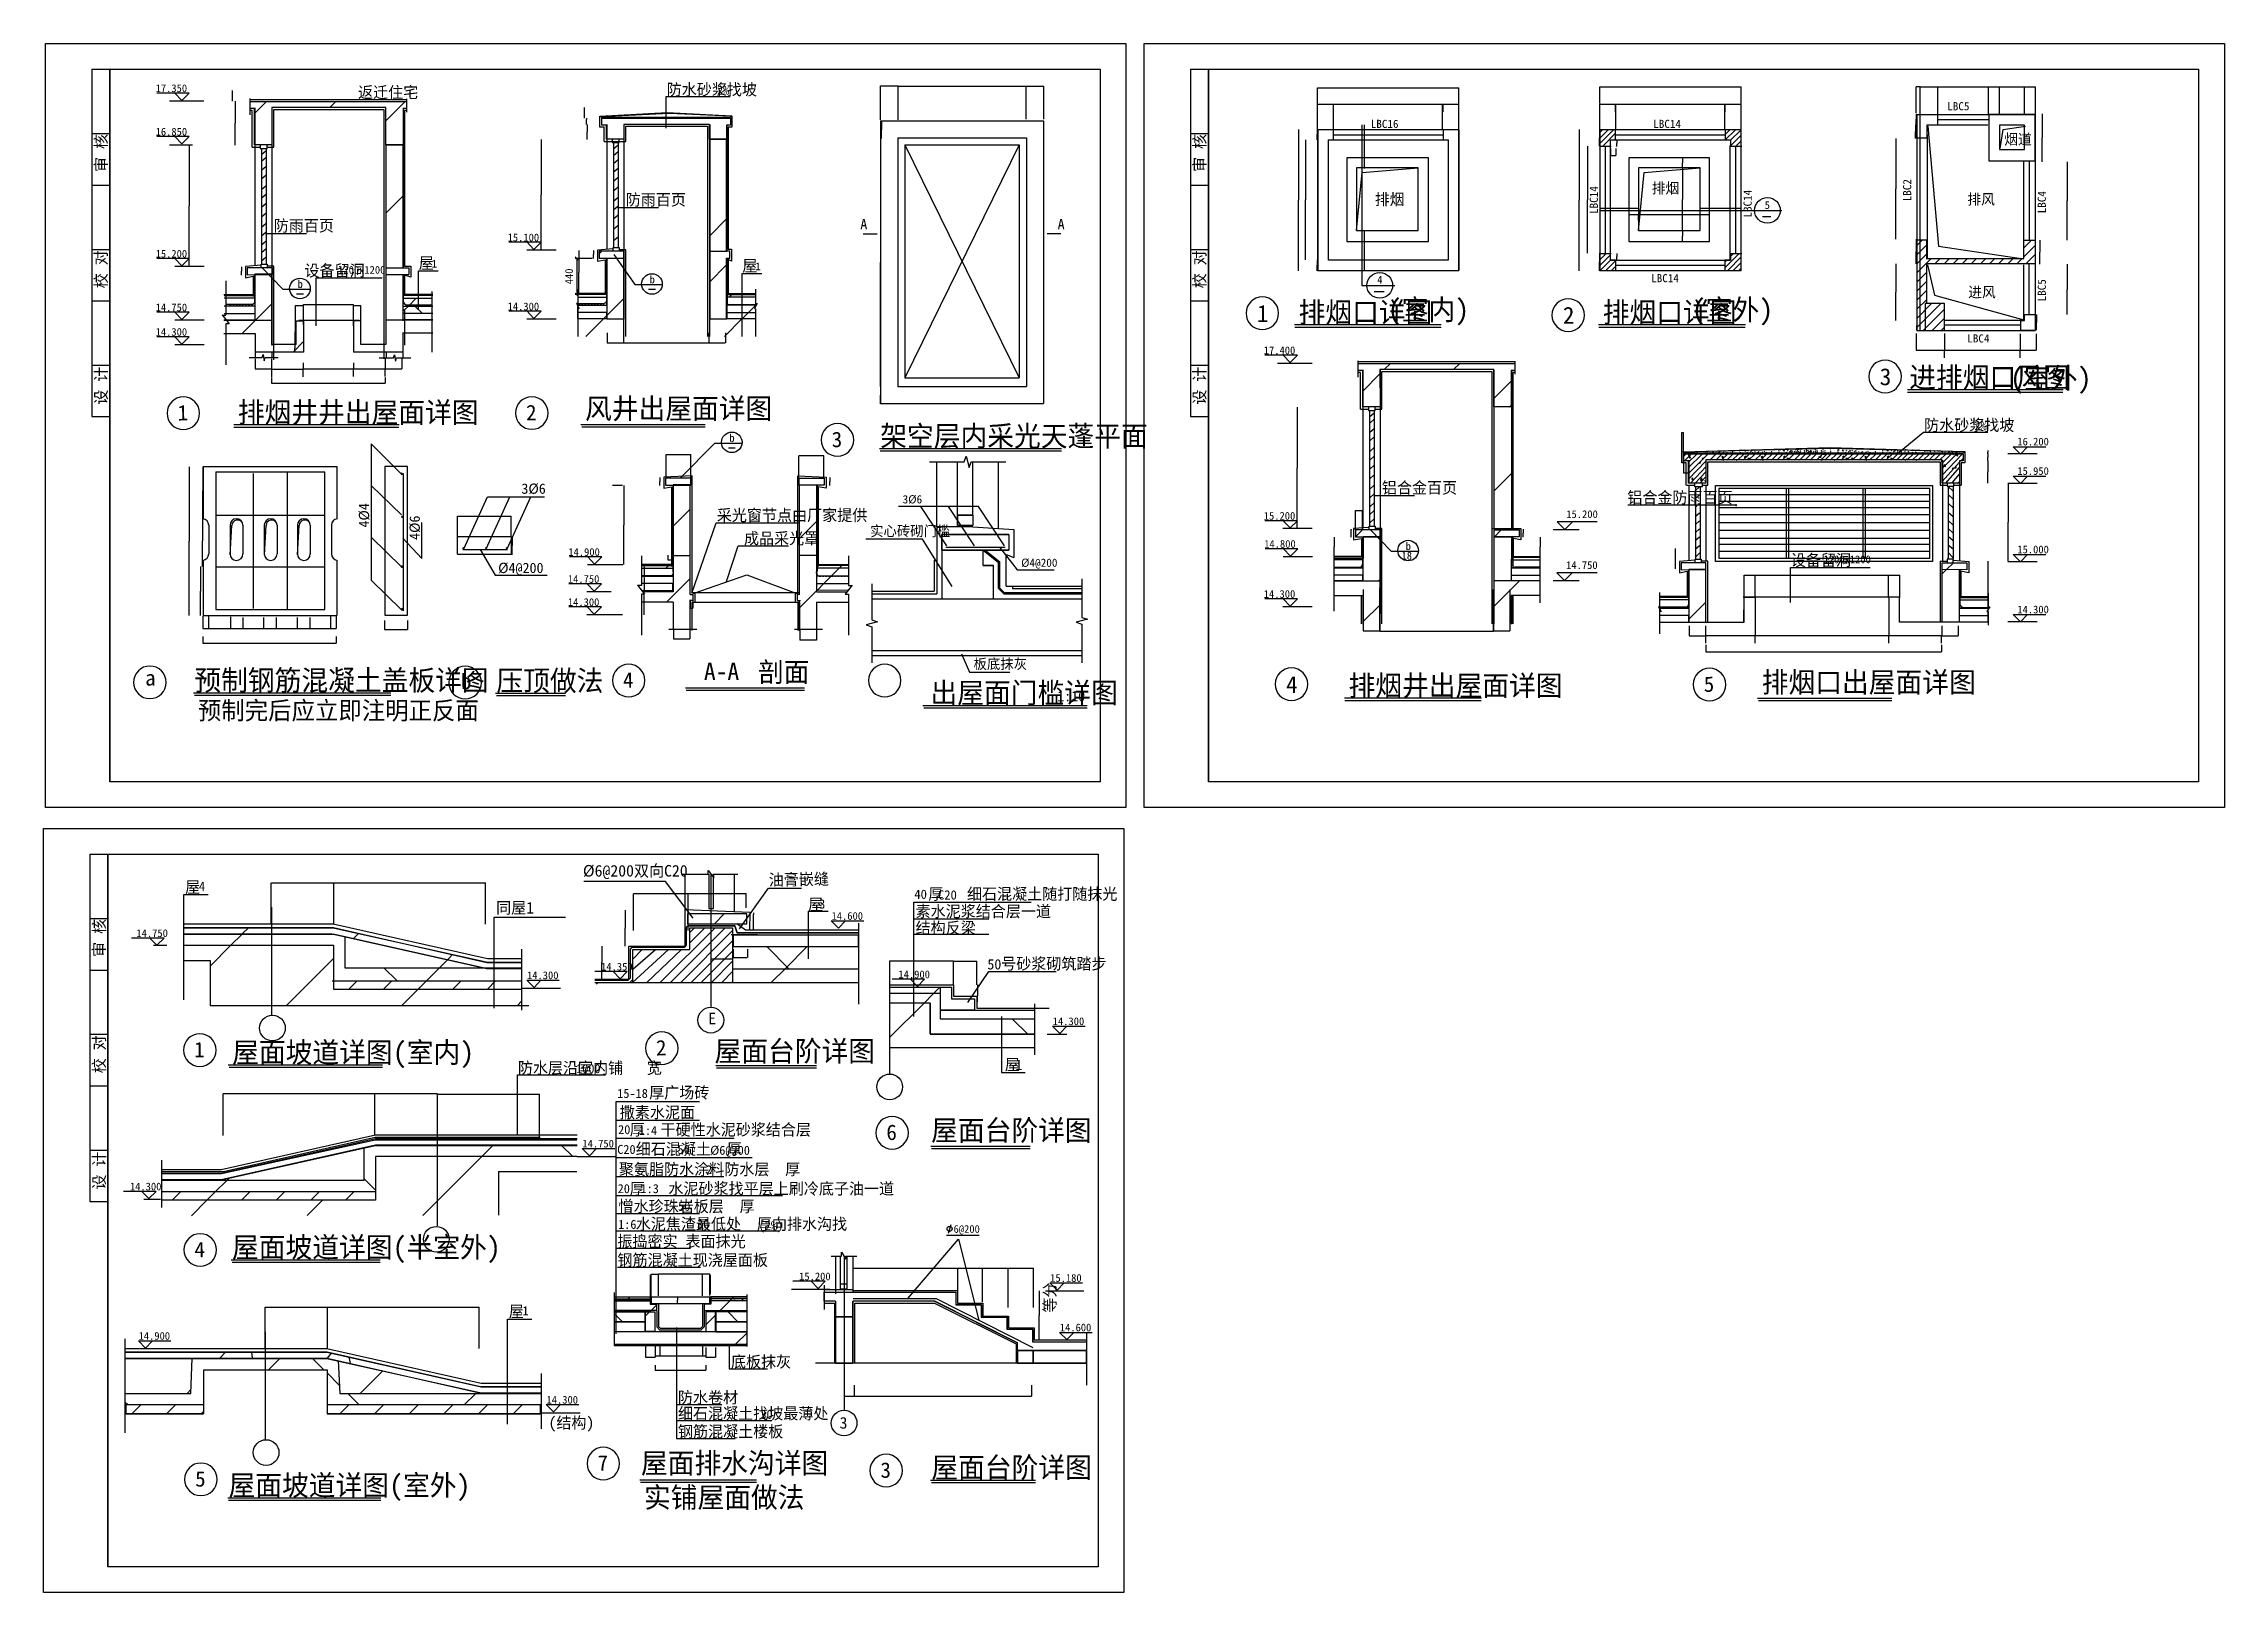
# Model space of a CAD drawing. Header units: metres. Extents: x 169789 to 254571, y -54633 to 5590.
import ezdxf

# ---------------------------------------------------------------- set-up
doc = ezdxf.new("R2010")
doc.units = ezdxf.units.M
for name, color, linetype in [('DIM', 3, 'Continuous'), ('OTHER', 7, 'Continuous'), ('PUB_DIM', 3, 'Continuous'), ('PUB_TEXT', 7, 'Continuous'), ('PUB_WALL', 255, 'Continuous'), ('PUB_WINDW', 7, 'Continuous'), ('S_SURFACE', 6, 'Continuous'), ('STAIR', 2, 'Continuous'), ('SURFACE', 6, 'Continuous'), ('WALL', 40, 'Continuous')]:
    doc.layers.add(name, color=color, linetype=linetype)
doc.dimstyles.get("Standard").update_dxf_attribs({"dimtxt": 2.5, "dimasz": 2.5, "dimexe": 1.25, "dimexo": 0.625, "dimtad": 1, "dimcen": 2.5, "dimazin": 3, "dimtfac": 1, "dimtmove": 0, "dimatfit": 3})
pattern_1 = [(45, (0, 0), (-2245.064, 2245.064), [])]
pattern_2 = [(45, (0, 0), (-673.519, 673.519), [])]
pattern_3 = [(45, (0, 0), (-1347.038, 1347.038), [])]
pattern_4 = [(45, (0, 0), (-3367.6, 3367.6), [])]

msp = doc.modelspace()

# ---------------------------------------------------------------- texts
for s, p in [('审 核', (172243.85, 600.21)), ('审 核', (214954.31, 600.21)), ('校 对', (172243.85, -3924.83)), ('校 对', (214954.31, -3924.83)), ('设 计', (172243.85, -8449.87)), ('设 计', (214954.31, -8449.87)), ('审 核', (172172.7, -29922.74)), ('校 对', (172172.7, -34447.78)), ('设 计', (172172.7, -38972.82))]:
    msp.add_text(s, height=450, rotation=90).set_placement(p)
at = {"layer": 'DIM'}
for s, height, p in [('返迁住宅', 450, (182014.59, 3470.6)), ('防水砂浆找坡', 450, (194010.18, 3577.38)), ('2%', 350, (195969.75, 3604.08)), ('LBC16', 316.74, (221384.58, 2309.57)), ('LBC14', 316.74, (232367.51, 2309.57)), ('LBC5', 316.74, (243796.81, 2995.92)), ('烟道', 411.16, (246012.42, 1665.44)), ('排烟', 411.16, (232308.93, -235.06)), ('防雨百页', 450, (192420.13, -704.44)), ('排烟', 438.57, (221549.11, -684.95)), ('5', 300, (236699.24, -840.33)), ('排风', 411.16, (244579.37, -669.49)), ('防雨百页', 450, (178735.27, -1714.14)), ('A', 400, (201539.88, -1630.45)), ('A', 400, (209210.75, -1630.45)), ('设备留洞', 450, (179931.58, -3461.69)), ('1200x1200', 300, (181239.4, -3357.16)), ('屋', 450, (184371.62, -3169.63)), ('1', 300, (184880.97, -3118.74)), ('屋', 450, (196953.3, -3274.38)), ('1', 300, (197462.66, -3223.49)), ('LBC14', 316.74, (232285.36, -3689.54)), ('b', 300, (179663.52, -3909.2)), ('b', 300, (193348.38, -3734.57)), ('4', 300, (221634.21, -3743.38)), ('进风', 411.16, (244610.52, -4280.85)), ('1', 660, (216960.76, -5234.35)), ('2', 660, (228854.02, -5305.09)), ('LBC4', 316.74, (244575.64, -6032.48)), ('3', 660, (241172.04, -7693.16)), ('防水砂浆找坡', 450, (242894.97, -9469.3)), ('2%', 350, (244854.53, -9442.6)), ('b', 300, (196451.39, -9892.4)), ('3%%c6', 400, (188364.05, -11915.16)), ('铝合金百页', 450, (221816.68, -11905.18)), ('铝合金防雨百页', 450, (231359.18, -12283.35)), ('采光窗节点由厂家提供', 450, (195961.44, -12970.88)), ('成品采光罩', 450, (197016.67, -13870.9)), ('18', 300, (222579.14, -14473.82)), ('b', 300, (222744.94, -14100.24)), ('设备留洞', 450, (237713.76, -14719.91)), ('1200x1200', 300, (238988.18, -14615.37)), ('%%c4@200', 400, (187459.86, -14996)), ('A-A', 672, (195459.77, -19154.35)), ('剖面', 768, (197563.57, -19232.21)), ('4', 660, (218093.45, -19661.38)), ('40', 360, (203640.01, -27666.59)), ('素水泥浆结合层一道', 450, (203688.87, -28374.02)), ('厚   细石混凝土随打随抹光', 450, (204182.17, -27698.1)), ('C20', 360, (204558.81, -27693.37)), ('结构反梁', 450, (203688.87, -29019.87)), ('50', 400, (206479.07, -30410.5)), ('号砂浆砌筑踏步', 450, (207016.26, -30410.5)), ('屋', 450, (207156.9, -34332.85)), ('防水层沿室内铺   宽', 450, (188226.55, -34463.69)), ('1000', 350, (190488.91, -34442.95)), ('1', 400, (207566.76, -34317.1)), ('15-18', 350, (192089.06, -35405.82)), ('厚广场砖', 450, (193329.74, -35422.57)), ('撒素水泥面', 450, (192189.66, -36193.13)), ('厚  干硬性水泥砂浆结合层', 450, (192575.27, -36863.17)), ('C20', 350, (192089.06, -37583.47)), ('20', 350, (192122.59, -36812.92)), ('细石混凝土  厚', 450, (192809.99, -37616.97)), ('1:4', 350, (192927.36, -36846.42)), ('50', 350, (194436.28, -37583.47)), ('%%C6@200', 350, (195703.97, -37617.34)), ('聚氨脂防水涂料防水层  厚', 450, (192156.13, -38404.28)), ('2', 350, (195542.83, -38370.77)), ('20', 350, (192105.83, -39107.82)), ('厚   水泥砂浆找平层上刷冷底子油一道', 450, (192575.27, -39158.08)), ('1:3', 350, (192994.42, -39107.82)), ('憎水珍珠岩板层  厚', 450, (192139.36, -39844.87)), ('50', 350, (194453.05, -39794.62)), ('   振捣密实 表面抹光', 450, (191178.06, -41206.38)), ('1:6', 350, (192122.59, -40498.17)), ('水泥焦渣最低处  厚向排水沟找   ', 450, (192810, -40531.67)), ('30', 350, (195190.74, -40481.42)), ('(2%)', 350, (197588.26, -40548.42)), (' 6@200', 300, (204961.54, -40652.24)), ('钢筋混凝土现浇屋面板', 450, (192099.85, -41932.87)), ('底板抹灰', 450, (196511.41, -45888.33)), ('细石混凝土找坡最薄处', 450, (194449.21, -47898.47)), ('防水卷材', 450, (194449.21, -47278.68)), ('(结构)', 450, (189415.83, -48262.15)), ('钢筋混凝土楼板', 450, (194449.21, -48602.02)), ('30', 350, (197654.59, -47887.08)), ('3', 450, (200733.74, -48263.93))]:
    msp.add_text(s, height=height, dxfattribs=at).set_placement(p)
for s, height, p in [('LBC14', 316.74, (230215.08, -1032.68)), ('LBC2', 316.74, (242395.72, -540.54)), ('LBC14', 316.74, (236193.29, -1174.22)), ('LBC4', 316.74, (247629.49, -1007.52)), ('440', 300, (190363.33, -3768.46)), ('LBC5', 316.74, (247629.49, -4432.08)), ('4%%c4', 400, (182444.38, -13228.98)), ('4%%c6', 400, (184414.25, -13709.5)), ('等分', 450, (209130.66, -43756.9))]:
    msp.add_text(s, height=height, rotation=90, dxfattribs=at).set_placement(p)
at = {"layer": 'PUB_DIM'}
for s, p in [('15.200', (228986.17, -12857.79)), ('14.750', (228979.1, -14839.48))]:
    msp.add_text(s, height=300, dxfattribs=at).set_placement(p)
at = {"layer": 'WALL'}
for s, height, p in [('17.350', 300, (174143.43, 3703.45)), ('16.850', 300, (174143.43, 2012.85)), ('15.200', 300, (174143.43, -2731.74)), ('15.100', 300, (187828.29, -2097.61)), ('(室内)', 800, (222042.05, -5156.77)), ('(室外)', 800, (233864.52, -5156.77)), ('14.750', 300, (174143.43, -4818.38)), ('14.300', 300, (187828.29, -4780.44)), ('排烟口详图', 800, (218579.54, -5261.78)), ('排烟口详图', 800, (230402.01, -5261.78)), ('14.300', 300, (174143.43, -5769.92)), ('17.400', 300, (217224.85, -6487.59)), ('进排烟口风图', 800, (242318.69, -7791.33)), ('(室外)', 800, (246237.26, -7816.54)), ('排烟井井出屋面详图', 800, (177338.75, -9149.09)), ('风井出屋面详图', 800, (190837.12, -8999.8)), ('架空层内采光天蓬平面', 800, (202315.62, -10069.41)), ('16.200', 300, (246521.5, -10035.13)), ('15.950', 300, (246521.5, -11178.52)), ('15.200', 300, (217224.85, -12922.77)), ('14.900', 300, (190187.78, -14329.54)), ('14.800', 300, (217241.81, -14013.77)), ('15.000', 300, (246521.5, -14229.23)), ('14.750', 300, (190170.82, -15377.05)), ('14.300', 300, (190170.82, -16276.74)), ('14.300', 300, (217224.85, -15960.96)), ('14.300', 300, (246521.5, -16564.1)), ('预制钢筋混凝土盖板详图', 800, (175650.45, -19566.77)), ('压顶做法', 800, (187391.44, -19581.74)), ('出屋面门槛详图', 800, (204268.15, -20055.74)), ('排烟井出屋面详图', 800, (220520.59, -19774.95)), ('排烟口出屋面详图', 800, (236584.39, -19643.08)), ('预制完后应立即注明正反面', 700, (175788.78, -20691.44)), ('1:10', 400, (209193.12, -19983.73)), ('%%c6@200双向C20', 450, (190755.46, -26799.07)), ('屋', 450, (175291.81, -27430.9)), ('4', 360, (175821.76, -27360.04)), ('同屋1', 450, (187380.43, -28235.45)), ('屋', 450, (199513.71, -28099.32)), ('3', 360, (199933.33, -28046.82)), ('14.600', 300, (200420.52, -28480.09)), ('14.750', 300, (173396.38, -29150.6)), ('14.300', 300, (188581.51, -30787.82)), ('14.350', 300, (191462.66, -30451.69)), ('14.900', 300, (203021.9, -30753.03)), ('E', 450, (195628.33, -32542.45)), ('屋面台阶详图', 800, (195872.35, -33986.24)), ('14.300', 300, (209020.64, -32574.66)), ('屋面坡道详图(室内)', 800, (177119.62, -34036.6)), ('屋面台阶详图', 800, (204292.96, -37065.62)), ('14.750', 300, (190735.8, -37331.79)), ('14.300', 300, (173144.14, -39000.7)), ('屋面坡道详图(半室外)', 800, (177113.36, -41614.4)), ('15.200', 300, (199160.94, -42496.1)), ('15.180', 300, (208919.76, -42557.33)), ('屋', 450, (187872.43, -43935.72)), ('1', 360, (188402.38, -43864.86)), ('14.900', 300, (173480.93, -44809.67)), ('14.600', 300, (209296.04, -44482.68)), ('14.300', 300, (189340.16, -47292.64)), ('屋面排水沟详图', 800, (193011.1, -50005.69)), ('屋面坡道详图(室外)', 800, (176977.71, -50869.15)), ('屋面台阶详图', 800, (204301.74, -50177.88)), ('实铺屋面做法', 800, (193129.98, -51337.96))]:
    msp.add_text(s, height=height, dxfattribs=at).set_placement(p)
for s, height, p in [('2', 600, (188549.67, -9059.52)), ('1', 600, (175001.75, -9067.53)), ('3', 600, (200431.71, -10105.42)), ('a', 600, (173741.09, -19376.23)), ('b', 600, (186019.05, -19511.26)), ('4', 600, (192316.17, -19462.38)), ('5', 600, (234334.61, -19620.16)), ('油膏嵌缝', 450, (197983.06, -27152.12)), ('1', 600, (175643.64, -33832.62)), ('2', 600, (193599.98, -33758.38)), ('6', 600, (202556.2, -37046.87)), ('4', 600, (175658.06, -41603.55)), ('5', 600, (175684.85, -50522.72)), ('7', 600, (191329.44, -49907.56)), ('3', 600, (202327.11, -50179.74))]:
    msp.add_text(s, height=height, rotation=1, dxfattribs=at).set_placement(p)

# ---------------------------------------------------------------- blocks, each defined once
blk = doc.blocks.new('PW_01019150653744')
blk.add_lwpolyline([(-118.12, 181.68), (111.81, 181.68)])
at = {"layer": 'PUB_TEXT'}
for p, q in [((8.92, 340.19), (-302.3, 340.19)), ((-114.73, 187.52), (-215.44, 340.19)), ((-6.73, 187.52), (-107.44, 340.19)), ((109.63, 187.52), (8.92, 340.19)), ((-208.77, 212.87), (-428.77, 212.87)), ((-93.56, 28.66), (-208.77, 212.87)), ((89.89, 181.5), (158.41, 93.58)), ((158.41, 93.58), (302.87, 93.58)), ((-57.66, -232.56), (-26.65, -303.66)), ((-26.65, -303.66), (130.95, -303.66))]:
    blk.add_line(p, q, dxfattribs=at)
at = {"layer": 'PUB_WALL'}
blk.add_lwpolyline([(-73.51, 305.85), (-13.51, 305.85), (-13.51, 265.85), (-73.51, 265.85)], close=True, dxfattribs=at)
for points in [[(-133.51, 170.85), (-133.51, 230.85), (126.49, 230.85), (126.49, 170.85), (-133.51, 170.85), (-133.51, -19.15)], [(66.49, -19.15), (66.49, 110.85), (26.49, 110.85), (26.49, 170.85)], [(-406.32, -19.15), (409.8, -19.15)], [(-406.32, -219.15), (409.8, -219.15)]]:
    blk.add_lwpolyline(points, dxfattribs=at)
at = {"layer": 'SURFACE'}
for p, q in [((-153.51, 260.85), (-153.51, 513.43)), ((-73.51, 305.85), (-73.51, 513.43)), ((-13.51, 305.85), (-13.51, 513.43)), ((86.49, 254.6), (86.49, 513.43)), ((-13.51, 260.85), (-153.51, 260.85)), ((-153.51, 260.85), (-153.51, 0.85)), ((-13.51, 260.85), (146.49, 250.85)), ((26.49, 170.85), (86.49, 122.29)), ((34.43, 170.85), (91.49, 124.68)), ((146.49, 250.85), (146.49, 141.65)), ((-163.51, 130.85), (-153.51, 130.85)), ((-163.51, 130.85), (-163.51, 10.85)), ((86.49, 20.85), (86.49, 122.29)), ((91.49, 22.92), (91.49, 124.68)), ((116.49, 153.77), (146.49, 141.65)), ((116.49, 30.85), (116.49, 153.77)), ((-406.32, 10.85), (-163.51, 10.85)), ((-406.32, 0.85), (-153.51, 0.85)), ((86.49, 20.85), (106.49, 0.85)), ((91.49, 22.92), (108.56, 5.85)), ((106.49, 0.85), (409.8, 0.85)), ((108.56, 5.85), (409.8, 5.85)), ((116.49, 30.85), (409.8, 30.85)), ((140.33, 30.85), (140.33, 20.85)), ((140.33, 20.85), (409.8, 20.85)), ((-406.32, -239.15), (409.8, -239.15))]:
    blk.add_line(p, q, dxfattribs=at)
at = {"layer": 'WALL'}
for p, q in [((-73.51, 305.85), (-73.51, 265.85)), ((-13.51, 305.85), (-73.51, 305.85)), ((-13.51, 265.85), (-73.51, 265.85)), ((-13.51, 305.85), (-13.51, 265.85)), ((126.49, 230.85), (-133.51, 230.85)), ((-133.51, 230.85), (-133.51, 170.85)), ((-133.51, 170.85), (-133.51, -19.15)), ((-133.51, 170.85), (126.49, 170.85)), ((26.49, 110.85), (26.49, 170.85)), ((126.49, 230.85), (126.49, 170.85)), ((26.49, 110.85), (66.49, 110.85)), ((66.49, -19.15), (66.49, 110.85)), ((-406.32, -19.15), (409.8, -19.15)), ((-406.32, -219.15), (409.8, -219.15))]:
    blk.add_line(p, q, dxfattribs=at)
at = {"layer": 'PUB_TEXT'}
for s, height, p in [('3%%c6', 32, (-286.3, 352.19)), ('实心砖砌门槛', 40, (-412.77, 224.87)), ('%%c4@200', 32, (174.41, 105.58)), ('板底抹灰', 40, (-10.65, -291.66))]:
    blk.add_text(s, height=height, dxfattribs=at).set_placement(p)
blk = doc.blocks.new('*D1')
for p, q in [((178641.68, -28648.62), (178641.68, -27039.01)), ((178641.93, -27039.01), (179853.435, -27039.01)), ((179856.435, -27039.01), (181067.94, -27039.01)), ((181068.19, -28648.62), (181068.19, -27039.01))]:
    blk.add_line(p, q)
at = {"layer": 'Defpoints'}
for p in [(178641.68, -27039.01), (178641.68, -28648.62), (181068.19, -28648.62)]:
    blk.add_point(p, dxfattribs=at)
at = {"layer": 'WALL', "insert": (179854.935, -27039.01), "char_height": 1, "attachment_point": 5}
blk.add_mtext('600', dxfattribs=at)
blk = doc.blocks.new('*D2')
for p, q in [((181068.19, -28648.62), (181068.19, -27039.01)), ((181068.44, -27039.01), (184017.34, -27039.01)), ((184021.34, -27039.01), (186970.24, -27039.01)), ((186970.49, -28648.62), (186970.49, -27039.01))]:
    blk.add_line(p, q)
at = {"layer": 'Defpoints'}
for p in [(181068.19, -27039.01), (181068.19, -28648.62), (186970.49, -28648.62)]:
    blk.add_point(p, dxfattribs=at)
at = {"layer": 'WALL', "insert": (184019.34, -27039.01), "char_height": 1, "attachment_point": 5}
blk.add_mtext('1500', dxfattribs=at)
blk = doc.blocks.new('*D3')
for p, q in [((196591.22, -29622.22), (196591.22, -29943.02)), ((197147.46, -29622.22), (197147.46, -29943.02)), ((196591.47, -29943.02), (196867.84, -29943.02)), ((196870.84, -29943.02), (197147.21, -29943.02))]:
    blk.add_line(p, q)
at = {"layer": 'Defpoints'}
for p in [(196591.22, -29622.22), (197147.46, -29622.22), (196591.22, -29943.02)]:
    blk.add_point(p, dxfattribs=at)
at = {"layer": 'WALL', "insert": (196869.34, -29943.02), "char_height": 1, "attachment_point": 5}
blk.add_mtext('100', dxfattribs=at)
blk = doc.blocks.new('*D4')
for p, q in [((196148.795, -30009.93), (195726.83, -30009.93)), ((195727.08, -29758.69), (195727.08, -30009.93)), ((196573.76, -30009.93), (196151.795, -30009.93)), ((196573.51, -29758.69), (196573.51, -30009.93))]:
    blk.add_line(p, q)
at = {"layer": 'Defpoints'}
for p in [(195727.08, -29758.69), (196573.51, -29758.69), (196573.51, -30009.93)]:
    blk.add_point(p, dxfattribs=at)
at = {"layer": 'WALL', "insert": (196150.295, -30009.93), "char_height": 1, "attachment_point": 5}
blk.add_mtext('100', dxfattribs=at)
blk = doc.blocks.new('*D5')
for p, q in [((194843.84, -28013.11), (194843.84, -27455.87)), ((194844.09, -27455.87), (195973.985, -27455.87)), ((195976.985, -27455.87), (197106.88, -27455.87)), ((197107.13, -28013.11), (197107.13, -27455.87))]:
    blk.add_line(p, q)
at = {"layer": 'Defpoints'}
for p in [(194843.84, -27455.87), (194843.84, -28013.11), (197107.13, -28013.11)]:
    blk.add_point(p, dxfattribs=at)
at = {"layer": 'WALL', "insert": (195975.485, -27455.87), "char_height": 1, "attachment_point": 5}
blk.add_mtext('300', dxfattribs=at)
blk = doc.blocks.new('*D6')
for p, q in [((193784.3, -27474.24), (192727.51, -27474.24)), ((192727.76, -28895.09), (192727.76, -27474.24)), ((194844.09, -27474.24), (193787.3, -27474.24)), ((194843.84, -28895.09), (194843.84, -27474.24))]:
    blk.add_line(p, q)
at = {"layer": 'Defpoints'}
for p in [(194843.84, -27474.24), (192727.76, -28895.09), (194843.84, -28895.09)]:
    blk.add_point(p, dxfattribs=at)
at = {"layer": 'WALL', "insert": (193785.8, -27474.24), "char_height": 1, "attachment_point": 5}
blk.add_mtext('300', dxfattribs=at)
blk = doc.blocks.new('*D7')
for p, q in [((192396.3, -28803.22), (192396.05, -28803.22)), ((192396.55, -28104.98), (192396.55, -28803.22)), ((192396.55, -29501.45), (192396.55, -28803.22)), ((192396.55, -28803.22), (192396.55, -28803.22)), ((192396.8, -28803.22), (192397.05, -28803.22))]:
    blk.add_line(p, q)
at = {"layer": 'Defpoints'}
for p in [(192396.55, -28104.98), (192396.55, -28803.22), (192396.55, -29501.45)]:
    blk.add_point(p, dxfattribs=at)
at = {"layer": 'WALL', "insert": (192396.55, -28802.095), "char_height": 1, "attachment_point": 5}
blk.add_mtext('175', dxfattribs=at)
blk = doc.blocks.new('*D8')
for p, q in [((191494.91, -29501.45), (191494.91, -30144.56)), ((191494.66, -30144.56), (191494.41, -30144.56)), ((191494.91, -30787.67), (191494.91, -30144.56)), ((191494.91, -30144.56), (191494.91, -30144.56)), ((191495.16, -30144.56), (191495.41, -30144.56))]:
    blk.add_line(p, q)
at = {"layer": 'Defpoints'}
for p in [(191494.91, -29501.45), (191494.91, -30144.56), (191494.91, -30787.67)]:
    blk.add_point(p, dxfattribs=at)
at = {"layer": 'WALL', "insert": (191494.91, -30143.435), "char_height": 1, "attachment_point": 5}
blk.add_mtext('175', dxfattribs=at)
blk = doc.blocks.new('*D9')
for p, q in [((197382.89, -28270.35), (197382.64, -28270.35)), ((197383.14, -28215.23), (197383.14, -28270.35)), ((197383.14, -28895.09), (197383.14, -28270.35)), ((197383.14, -28270.35), (197383.14, -28270.35)), ((197383.39, -28270.35), (197383.64, -28270.35))]:
    blk.add_line(p, q)
at = {"layer": 'Defpoints'}
for p in [(197383.14, -28215.23), (197383.14, -28270.35), (197383.14, -28895.09)]:
    blk.add_point(p, dxfattribs=at)
at = {"layer": 'WALL', "insert": (197383.14, -28269.225), "char_height": 1, "attachment_point": 5}
blk.add_mtext('100', dxfattribs=at)
blk = doc.blocks.new('*D10')
for p, q in [((200911.83, -46576.22), (200911.83, -47000.07)), ((201303.65, -46576.22), (201303.65, -47000.07)), ((200912.08, -47000.07), (201106.24, -47000.07)), ((201109.24, -47000.07), (201303.4, -47000.07))]:
    blk.add_line(p, q)
at = {"layer": 'Defpoints'}
for p in [(200911.83, -46576.22), (201303.65, -46576.22), (200911.83, -47000.07)]:
    blk.add_point(p, dxfattribs=at)
at = {"layer": 'DIM', "insert": (201107.74, -47000.07), "char_height": 1, "attachment_point": 5}
blk.add_mtext('100', dxfattribs=at)
blk = doc.blocks.new('*D11')
for p, q in [((201303.65, -46576.22), (201303.65, -47000.07)), ((208199.79, -46576.22), (208199.79, -47000.07)), ((201303.9, -47000.07), (204749.72, -47000.07)), ((204753.72, -47000.07), (208199.54, -47000.07))]:
    blk.add_line(p, q)
at = {"layer": 'Defpoints'}
for p in [(201303.65, -46576.22), (208199.79, -46576.22), (201303.65, -47000.07)]:
    blk.add_point(p, dxfattribs=at)
at = {"layer": 'DIM', "insert": (204751.72, -47000.07), "char_height": 1, "attachment_point": 5}
blk.add_mtext('2100', dxfattribs=at)
blk = doc.blocks.new('*D12')
for p, q in [((201256.69, -42885.35), (201256.69, -42023.53)), ((201256.94, -42023.53), (203290.85, -42023.53)), ((203294.85, -42023.53), (205328.76, -42023.53)), ((205329.01, -42885.35), (205329.01, -42023.53))]:
    blk.add_line(p, q)
at = {"layer": 'Defpoints'}
for p in [(201256.69, -42023.53), (201256.69, -42885.35), (205329.01, -42885.35)]:
    blk.add_point(p, dxfattribs=at)
at = {"layer": 'DIM', "insert": (203292.85, -42023.53), "char_height": 1, "attachment_point": 5}
blk.add_mtext('1200', dxfattribs=at)
blk = doc.blocks.new('*D13')
for p, q in [((205329.01, -42938.86), (205329.01, -42023.53)), ((205329.26, -42023.53), (205809.755, -42023.53)), ((205812.755, -42023.53), (206293.25, -42023.53)), ((206293.5, -42938.86), (206293.5, -42023.53))]:
    blk.add_line(p, q)
at = {"layer": 'Defpoints'}
for p in [(205329.01, -42023.53), (205329.01, -42938.86), (206293.5, -42938.86)]:
    blk.add_point(p, dxfattribs=at)
at = {"layer": 'DIM', "insert": (205811.255, -42023.53), "char_height": 1, "attachment_point": 5}
blk.add_mtext('300', dxfattribs=at)
blk = doc.blocks.new('*D14')
for p, q in [((206293.5, -43340.16), (206293.5, -42023.53)), ((206293.75, -42023.53), (206787.645, -42023.53)), ((206790.645, -42023.53), (207284.54, -42023.53)), ((207284.79, -43340.16), (207284.79, -42023.53))]:
    blk.add_line(p, q)
at = {"layer": 'Defpoints'}
for p in [(206293.5, -42023.53), (206293.5, -43340.16), (207284.79, -43340.16)]:
    blk.add_point(p, dxfattribs=at)
at = {"layer": 'DIM', "insert": (206789.145, -42023.53), "char_height": 1, "attachment_point": 5}
blk.add_mtext('300', dxfattribs=at)
blk = doc.blocks.new('*D15')
for p, q in [((207284.79, -43554.19), (207284.79, -42023.53)), ((207285.04, -42023.53), (207778.93, -42023.53)), ((207781.93, -42023.53), (208275.82, -42023.53)), ((208276.07, -43554.19), (208276.07, -42023.53))]:
    blk.add_line(p, q)
at = {"layer": 'Defpoints'}
for p in [(207284.79, -42023.53), (207284.79, -43554.19), (208276.07, -43554.19)]:
    blk.add_point(p, dxfattribs=at)
at = {"layer": 'DIM', "insert": (207780.43, -42023.53), "char_height": 1, "attachment_point": 5}
blk.add_mtext('300', dxfattribs=at)
blk = doc.blocks.new('*D16')
for p, q in [((208490.41, -42912.11), (208490.41, -43861.85)), ((208490.16, -43861.85), (208489.91, -43861.85)), ((208490.41, -44811.6), (208490.41, -43861.85)), ((208490.41, -43861.85), (208490.41, -43861.85)), ((208490.66, -43861.85), (208490.91, -43861.85))]:
    blk.add_line(p, q)
at = {"layer": 'Defpoints'}
for p in [(208490.41, -42912.11), (208490.41, -43861.85), (208490.41, -44811.6)]:
    blk.add_point(p, dxfattribs=at)
at = {"layer": 'DIM', "insert": (208490.41, -43860.725), "char_height": 1, "attachment_point": 5}
blk.add_mtext('580(4   )', dxfattribs=at)
blk = doc.blocks.new('*D17')
for p, q in [((202687.29, -30990.14), (202687.29, -30078.88)), ((202687.54, -30078.88), (203924.855, -30078.88)), ((203927.855, -30078.88), (205165.17, -30078.88)), ((205165.42, -30990.14), (205165.42, -30078.88))]:
    blk.add_line(p, q)
at = {"layer": 'Defpoints'}
for p in [(202687.29, -30078.88), (202687.29, -30990.14), (205165.42, -30990.14)]:
    blk.add_point(p, dxfattribs=at)
at = {"layer": 'DIM', "insert": (203926.355, -30078.88), "char_height": 1, "attachment_point": 5}
blk.add_mtext('800', dxfattribs=at)
blk = doc.blocks.new('*D18')
for p, q in [((205165.42, -31009.5), (205165.42, -30082.57)), ((205165.67, -30082.57), (205618.765, -30082.57)), ((205621.765, -30082.57), (206074.86, -30082.57)), ((206075.11, -31009.5), (206075.11, -30082.57))]:
    blk.add_line(p, q)
at = {"layer": 'Defpoints'}
for p in [(205165.42, -30082.57), (205165.42, -31009.5), (206075.11, -31009.5)]:
    blk.add_point(p, dxfattribs=at)
at = {"layer": 'DIM', "insert": (205620.265, -30082.57), "char_height": 1, "attachment_point": 5}
blk.add_mtext('300', dxfattribs=at)
blk = doc.blocks.new('*D19')
for p, q in [((206086.83, -31674.4), (206086.58, -31674.4)), ((206087.08, -31438.47), (206087.08, -31674.4)), ((206087.08, -31910.32), (206087.08, -31674.4)), ((206087.08, -31674.4), (206087.08, -31674.4)), ((206087.33, -31674.4), (206087.58, -31674.4))]:
    blk.add_line(p, q)
at = {"layer": 'Defpoints'}
for p in [(206087.08, -31438.47), (206087.08, -31674.4), (206087.08, -31910.32)]:
    blk.add_point(p, dxfattribs=at)
at = {"layer": 'DIM', "insert": (206087.08, -31673.275), "char_height": 1, "attachment_point": 5}
blk.add_mtext('150', dxfattribs=at)
blk = doc.blocks.new('*D20')
for p, q in [((206105, -31021.07), (206104.75, -31021.07)), ((206105.25, -31002.92), (206105.25, -31021.07)), ((206105.25, -31438.47), (206105.25, -31021.07)), ((206105.25, -31021.07), (206105.25, -31021.07)), ((206105.5, -31021.07), (206105.75, -31021.07))]:
    blk.add_line(p, q)
at = {"layer": 'Defpoints'}
for p in [(206105.25, -31002.92), (206105.25, -31021.07), (206105.25, -31438.47)]:
    blk.add_point(p, dxfattribs=at)
at = {"layer": 'DIM', "insert": (206105.25, -31019.945), "char_height": 1, "attachment_point": 5}
blk.add_mtext('150', dxfattribs=at)
blk = doc.blocks.new('*D21')
for p, q in [((179717.7, -35251.89), (176768.3, -35251.89)), ((176768.55, -36861.5), (176768.55, -35251.89)), ((182671.1, -35251.89), (179721.7, -35251.89)), ((182670.85, -36861.5), (182670.85, -35251.89))]:
    blk.add_line(p, q)
at = {"layer": 'Defpoints'}
for p in [(182670.85, -35251.89), (176768.55, -36861.5), (182670.85, -36861.5)]:
    blk.add_point(p, dxfattribs=at)
at = {"layer": 'WALL', "insert": (179719.7, -35251.89), "char_height": 1, "attachment_point": 5}
blk.add_mtext('1500', dxfattribs=at)
blk = doc.blocks.new('*D22')
for p, q in [((183882.6, -35251.89), (182670.6, -35251.89)), ((182670.85, -36861.5), (182670.85, -35251.89)), ((185097.6, -35251.89), (183885.6, -35251.89)), ((185097.35, -36861.5), (185097.35, -35251.89))]:
    blk.add_line(p, q)
at = {"layer": 'Defpoints'}
for p in [(185097.35, -35251.89), (182670.85, -36861.5), (185097.35, -36861.5)]:
    blk.add_point(p, dxfattribs=at)
at = {"layer": 'WALL', "insert": (183884.1, -35251.89), "char_height": 1, "attachment_point": 5}
blk.add_mtext('600', dxfattribs=at)
blk = doc.blocks.new('*D23')
for p, q in [((185096.96, -36850.56), (185096.96, -35261.27)), ((185097.21, -35261.27), (187079.355, -35261.27)), ((187083.355, -35261.27), (189065.5, -35261.27)), ((189065.75, -36850.56), (189065.75, -35261.27))]:
    blk.add_line(p, q)
at = {"layer": 'Defpoints'}
for p in [(185096.96, -35261.27), (185096.96, -36850.56), (189065.75, -36850.56)]:
    blk.add_point(p, dxfattribs=at)
at = {"layer": 'DIM', "insert": (187081.355, -35261.27), "char_height": 1, "attachment_point": 5}
blk.add_mtext('1000', dxfattribs=at)
blk = doc.blocks.new('*D24')
for p, q in [((180823.45, -45153.44), (180823.45, -43543.83)), ((180823.7, -43543.83), (183772.6, -43543.83)), ((183776.6, -43543.83), (186725.5, -43543.83)), ((186725.75, -45153.44), (186725.75, -43543.83))]:
    blk.add_line(p, q)
at = {"layer": 'Defpoints'}
for p in [(180823.45, -43543.83), (180823.45, -45153.44), (186725.75, -45153.44)]:
    blk.add_point(p, dxfattribs=at)
at = {"layer": 'WALL', "insert": (183774.6, -43543.83), "char_height": 1, "attachment_point": 5}
blk.add_mtext('1500', dxfattribs=at)
blk = doc.blocks.new('*D25')
for p, q in [((178396.95, -45153.44), (178396.95, -43543.83)), ((178397.2, -43543.83), (179608.7, -43543.83)), ((179611.7, -43543.83), (180823.2, -43543.83)), ((180823.45, -45153.44), (180823.45, -43543.83))]:
    blk.add_line(p, q)
at = {"layer": 'Defpoints'}
for p in [(178396.95, -43543.83), (178396.95, -45153.44), (180823.45, -45153.44)]:
    blk.add_point(p, dxfattribs=at)
at = {"layer": 'WALL', "insert": (179610.2, -43543.83), "char_height": 1, "attachment_point": 5}
blk.add_mtext('600', dxfattribs=at)
blk = doc.blocks.new('*D26')
for p, q in [((193376.92, -43136.46), (193376.92, -42303.09)), ((193377.17, -42303.09), (193391.585, -42303.09)), ((193392.585, -42303.09), (193407, -42303.09)), ((193407.25, -43136.46), (193407.25, -42303.09))]:
    blk.add_line(p, q)
at = {"layer": 'Defpoints'}
for p in [(193376.92, -42303.09), (193376.92, -43136.46), (193407.25, -43136.46)]:
    blk.add_point(p, dxfattribs=at)
at = {"layer": 'DIM', "insert": (193392.085, -42303.09), "char_height": 1, "attachment_point": 5}
blk.add_mtext('5', dxfattribs=at)
blk = doc.blocks.new('*D27')
for p, q in [((193407.25, -43037.97), (193407.25, -42253.09)), ((193407.5, -42253.09), (193550.325, -42253.09)), ((193552.325, -42253.09), (193695.15, -42253.09)), ((193695.4, -43037.97), (193695.4, -42253.09))]:
    blk.add_line(p, q)
at = {"layer": 'Defpoints'}
for p in [(193407.25, -42253.09), (193407.25, -43037.97), (193695.4, -43037.97)]:
    blk.add_point(p, dxfattribs=at)
at = {"layer": 'DIM', "insert": (193551.325, -42253.09), "char_height": 1, "attachment_point": 5}
blk.add_mtext('50', dxfattribs=at)
blk = doc.blocks.new('*D28')
for p, q in [((193695.4, -43096.59), (193695.4, -42251.09)), ((193695.65, -42251.09), (194546.98, -42251.09)), ((194549.98, -42251.09), (195401.31, -42251.09)), ((195401.56, -43096.59), (195401.56, -42251.09))]:
    blk.add_line(p, q)
at = {"layer": 'Defpoints'}
for p in [(193695.4, -42251.09), (193695.4, -43096.59), (195401.56, -43096.59)]:
    blk.add_point(p, dxfattribs=at)
at = {"layer": 'DIM', "insert": (194548.48, -42251.09), "char_height": 1, "attachment_point": 5}
blk.add_mtext('420', dxfattribs=at)
blk = doc.blocks.new('*D29')
for p, q in [((195401.56, -43089.01), (195401.56, -42251.09)), ((195401.81, -42251.09), (195544.64, -42251.09)), ((195546.64, -42251.09), (195689.47, -42251.09)), ((195689.72, -43089.01), (195689.72, -42251.09))]:
    blk.add_line(p, q)
at = {"layer": 'Defpoints'}
for p in [(195401.56, -42251.09), (195401.56, -43089.01), (195689.72, -43089.01)]:
    blk.add_point(p, dxfattribs=at)
at = {"layer": 'DIM', "insert": (195545.64, -42251.09), "char_height": 1, "attachment_point": 5}
blk.add_mtext('50', dxfattribs=at)
blk = doc.blocks.new('*D30')
for p, q in [((195689.72, -43037.32), (195689.72, -42302.44)), ((195689.97, -42302.44), (195704.385, -42302.44)), ((195705.385, -42302.44), (195719.8, -42302.44)), ((195720.05, -43037.32), (195720.05, -42302.44))]:
    blk.add_line(p, q)
at = {"layer": 'Defpoints'}
for p in [(195689.72, -42302.44), (195689.72, -43037.32), (195720.05, -43037.32)]:
    blk.add_point(p, dxfattribs=at)
at = {"layer": 'DIM', "insert": (195704.885, -42302.44), "char_height": 1, "attachment_point": 5}
blk.add_mtext('5', dxfattribs=at)
blk = doc.blocks.new('*D31')
for p, q in [((194429.63, -43142.28), (194429.63, -43268.89)), ((194429.38, -43268.89), (194429.13, -43268.89)), ((194429.63, -43395.49), (194429.63, -43268.89)), ((194429.63, -43268.89), (194429.63, -43268.89)), ((194429.88, -43268.89), (194430.13, -43268.89))]:
    blk.add_line(p, q)
at = {"layer": 'Defpoints'}
for p in [(194429.63, -43142.28), (194429.63, -43268.89), (194429.63, -43395.49)]:
    blk.add_point(p, dxfattribs=at)
at = {"layer": 'DIM', "insert": (194429.63, -43267.765), "char_height": 1, "attachment_point": 5}
blk.add_mtext('60', dxfattribs=at)
blk = doc.blocks.new('*D32')
for p, q in [((193188.16, -45018.8), (193188.16, -45490.67)), ((193188.41, -45490.67), (193373.74, -45490.67)), ((193376.74, -45490.67), (193562.07, -45490.67)), ((193562.32, -45018.8), (193562.32, -45490.67))]:
    blk.add_line(p, q)
at = {"layer": 'Defpoints'}
for p in [(193188.16, -45018.8), (193188.16, -45490.67), (193562.32, -45018.8)]:
    blk.add_point(p, dxfattribs=at)
at = {"layer": 'DIM', "insert": (193375.24, -45490.67), "char_height": 1, "attachment_point": 5}
blk.add_mtext('120', dxfattribs=at)
blk = doc.blocks.new('*D33')
for p, q in [((193562.32, -45070.36), (193562.32, -45440.59)), ((193562.57, -45440.59), (193651.635, -45440.59)), ((193653.635, -45440.59), (193742.7, -45440.59)), ((193742.95, -45070.36), (193742.95, -45440.59))]:
    blk.add_line(p, q)
at = {"layer": 'Defpoints'}
for p in [(193562.32, -45070.36), (193562.32, -45440.59), (193742.95, -45070.36)]:
    blk.add_point(p, dxfattribs=at)
at = {"layer": 'DIM', "insert": (193652.635, -45440.59), "char_height": 1, "attachment_point": 5}
blk.add_mtext('40', dxfattribs=at)
blk = doc.blocks.new('*D34')
for p, q in [((193743.2, -45072.05), (193743.2, -45440.01)), ((193743.45, -45440.01), (194570.425, -45440.01)), ((194573.425, -45440.01), (195400.4, -45440.01)), ((195400.65, -45072.05), (195400.65, -45440.01))]:
    blk.add_line(p, q)
at = {"layer": 'Defpoints'}
for p in [(193743.2, -45072.05), (193743.2, -45440.01), (195400.65, -45072.05)]:
    blk.add_point(p, dxfattribs=at)
at = {"layer": 'DIM', "insert": (194571.925, -45440.01), "char_height": 1, "attachment_point": 5}
blk.add_mtext('420', dxfattribs=at)
blk = doc.blocks.new('*D35')
for p, q in [((195400.65, -45141.63), (195400.65, -45440.01)), ((195400.9, -45440.01), (195465.81, -45440.01)), ((195467.81, -45440.01), (195532.72, -45440.01)), ((195532.97, -45141.63), (195532.97, -45440.01))]:
    blk.add_line(p, q)
at = {"layer": 'Defpoints'}
for p in [(195400.65, -45141.63), (195400.65, -45440.01), (195532.97, -45141.63)]:
    blk.add_point(p, dxfattribs=at)
at = {"layer": 'DIM', "insert": (195466.81, -45440.01), "char_height": 1, "attachment_point": 5}
blk.add_mtext('40', dxfattribs=at)
blk = doc.blocks.new('*D36')
for p, q in [((195532.97, -45113.79), (195532.97, -45490.01)), ((195533.22, -45490.01), (195719.5, -45490.01)), ((195722.5, -45490.01), (195908.78, -45490.01)), ((195909.03, -45113.79), (195909.03, -45490.01))]:
    blk.add_line(p, q)
at = {"layer": 'Defpoints'}
for p in [(195532.97, -45113.79), (195532.97, -45490.01), (195909.03, -45113.79)]:
    blk.add_point(p, dxfattribs=at)
at = {"layer": 'DIM', "insert": (195721, -45490.01), "char_height": 1, "attachment_point": 5}
blk.add_mtext('120', dxfattribs=at)
blk = doc.blocks.new('*D37')
for p, q in [((193562.14, -45795.68), (193562.14, -45989.69)), ((193562.39, -45989.69), (194546.055, -45989.69)), ((194549.055, -45989.69), (195532.72, -45989.69)), ((195532.97, -45795.68), (195532.97, -45989.69))]:
    blk.add_line(p, q)
at = {"layer": 'Defpoints'}
for p in [(193562.14, -45795.68), (193562.14, -45989.69), (195532.97, -45795.68)]:
    blk.add_point(p, dxfattribs=at)
at = {"layer": 'DIM', "insert": (194547.555, -45989.69), "char_height": 1, "attachment_point": 5}
blk.add_mtext('500', dxfattribs=at)
blk = doc.blocks.new('*D38')
for p, q in [((202320.95, 2622.41), (202320.95, 3947.07)), ((202321.2, 3947.07), (202662.91, 3947.07)), ((202665.91, 3947.07), (203007.62, 3947.07)), ((203007.87, 2622.41), (203007.87, 3947.07))]:
    blk.add_line(p, q)
at = {"layer": 'Defpoints'}
for p in [(202320.95, 3947.07), (202320.95, 2622.41), (203007.87, 2622.41)]:
    blk.add_point(p, dxfattribs=at)
at = {"layer": 'DIM', "insert": (202664.41, 3947.07), "char_height": 1, "attachment_point": 5}
blk.add_mtext('200', dxfattribs=at)
blk = doc.blocks.new('*D39')
for p, q in [((203007.87, 2646.26), (203007.87, 3936.6)), ((203008.12, 3936.6), (205495.94, 3936.6)), ((205499.94, 3936.6), (207987.76, 3936.6)), ((207988.01, 2646.26), (207988.01, 3936.6))]:
    blk.add_line(p, q)
at = {"layer": 'Defpoints'}
for p in [(203007.87, 3936.6), (203007.87, 2646.26), (207988.01, 2646.26)]:
    blk.add_point(p, dxfattribs=at)
at = {"layer": 'DIM', "insert": (205497.94, 3936.6), "char_height": 1, "attachment_point": 5}
blk.add_mtext('1500', dxfattribs=at)
blk = doc.blocks.new('*D40')
for p, q in [((207988.01, 2647.77), (207988.01, 3938.12)), ((207988.26, 3938.12), (208329.965, 3938.12)), ((208332.965, 3938.12), (208674.67, 3938.12)), ((208674.92, 2647.77), (208674.92, 3938.12))]:
    blk.add_line(p, q)
at = {"layer": 'Defpoints'}
for p in [(207988.01, 3938.12), (207988.01, 2647.77), (208674.92, 2647.77)]:
    blk.add_point(p, dxfattribs=at)
at = {"layer": 'DIM', "insert": (208331.465, 3938.12), "char_height": 1, "attachment_point": 5}
blk.add_mtext('200', dxfattribs=at)
blk = doc.blocks.new('*D41')
for p, q in [((202357.25, 2570.28), (202357.25, 2236.5)), ((202357, 2236.5), (202356.75, 2236.5)), ((202357.25, 1902.71), (202357.25, 2236.5)), ((202357.25, 2236.5), (202357.25, 2236.5)), ((202357.5, 2236.5), (202357.75, 2236.5))]:
    blk.add_line(p, q)
at = {"layer": 'Defpoints'}
for p in [(202357.25, 2570.28), (202357.25, 2236.5), (202357.25, 1902.71)]:
    blk.add_point(p, dxfattribs=at)
at = {"layer": 'DIM', "insert": (202357.25, 2237.625), "char_height": 1, "attachment_point": 5}
blk.add_mtext('200', dxfattribs=at)
blk = doc.blocks.new('*D42')
for p, q in [((202323.84, 1902.71), (202323.84, -2920.45)), ((202323.59, -2920.45), (202323.34, -2920.45)), ((202323.84, -7743.62), (202323.84, -2920.45)), ((202323.84, -2920.45), (202323.84, -2920.45)), ((202324.09, -2920.45), (202324.34, -2920.45))]:
    blk.add_line(p, q)
at = {"layer": 'Defpoints'}
for p in [(202323.84, 1902.71), (202323.84, -2920.45), (202323.84, -7743.62)]:
    blk.add_point(p, dxfattribs=at)
at = {"layer": 'DIM', "insert": (202323.84, -2919.325), "char_height": 1, "attachment_point": 5}
blk.add_mtext('2900', dxfattribs=at)
blk = doc.blocks.new('*D43')
for p, q in [((202323.59, -8077.41), (202323.34, -8077.41)), ((202323.84, -7743.62), (202323.84, -8077.41)), ((202323.84, -8411.19), (202323.84, -8077.41)), ((202323.84, -8077.41), (202323.84, -8077.41)), ((202324.09, -8077.41), (202324.34, -8077.41))]:
    blk.add_line(p, q)
at = {"layer": 'Defpoints'}
for p in [(202323.84, -7743.62), (202323.84, -8077.41), (202323.84, -8411.19)]:
    blk.add_point(p, dxfattribs=at)
at = {"layer": 'DIM', "insert": (202323.84, -8076.285), "char_height": 1, "attachment_point": 5}
blk.add_mtext('200', dxfattribs=at)
blk = doc.blocks.new('*D44')
for p, q in [((175980.16, -10872.71), (175980.16, -11802.91)), ((175979.91, -11802.91), (175979.66, -11802.91)), ((175980.16, -12733.11), (175980.16, -11802.91)), ((175980.16, -11802.91), (175980.16, -11802.91)), ((175980.41, -11802.91), (175980.66, -11802.91))]:
    blk.add_line(p, q)
at = {"layer": 'Defpoints'}
for p in [(175980.16, -10872.71), (175980.16, -11802.91), (175980.16, -12733.11)]:
    blk.add_point(p, dxfattribs=at)
at = {"layer": 'DIM', "insert": (175980.16, -11801.785), "char_height": 1, "attachment_point": 5}
blk.add_mtext('190', dxfattribs=at)
blk = doc.blocks.new('*D45')
for p, q in [((175962.92, -12733.11), (175962.92, -13740.84)), ((175962.67, -13740.84), (175962.42, -13740.84)), ((175962.92, -14748.56), (175962.92, -13740.84)), ((175962.92, -13740.84), (175962.92, -13740.84)), ((175963.17, -13740.84), (175963.42, -13740.84))]:
    blk.add_line(p, q)
at = {"layer": 'Defpoints'}
for p in [(175962.92, -12733.11), (175962.92, -13740.84), (175962.92, -14748.56)]:
    blk.add_point(p, dxfattribs=at)
at = {"layer": 'DIM', "insert": (175962.92, -13739.715), "char_height": 1, "attachment_point": 5}
blk.add_mtext('200', dxfattribs=at)
blk = doc.blocks.new('*D46')
for p, q in [((175893.96, -14748.56), (175893.96, -15695.99)), ((175893.71, -15695.99), (175893.46, -15695.99)), ((175893.96, -16643.42), (175893.96, -15695.99)), ((175893.96, -15695.99), (175893.96, -15695.99)), ((175894.21, -15695.99), (175894.46, -15695.99))]:
    blk.add_line(p, q)
at = {"layer": 'Defpoints'}
for p in [(175893.96, -14748.56), (175893.96, -15695.99), (175893.96, -16643.42)]:
    blk.add_point(p, dxfattribs=at)
at = {"layer": 'DIM', "insert": (175893.96, -15694.865), "char_height": 1, "attachment_point": 5}
blk.add_mtext('190', dxfattribs=at)
blk = doc.blocks.new('*D47')
for p, q in [((175445.69, -10872.71), (175445.69, -13758.06)), ((175445.44, -13758.06), (175445.19, -13758.06)), ((175445.69, -16643.42), (175445.69, -13758.06)), ((175445.69, -13758.06), (175445.69, -13758.06)), ((175445.94, -13758.06), (175446.19, -13758.06))]:
    blk.add_line(p, q)
at = {"layer": 'Defpoints'}
for p in [(175445.69, -10872.71), (175445.69, -13758.06), (175445.69, -16643.42)]:
    blk.add_point(p, dxfattribs=at)
at = {"layer": 'DIM', "insert": (175445.69, -13756.935), "char_height": 1, "attachment_point": 5}
blk.add_mtext('580', dxfattribs=at)
blk = doc.blocks.new('*D48')
for p, q in [((175980.1, -16679.86), (175980.1, -17155.03)), ((176204.23, -16679.86), (176204.23, -17155.03)), ((175980.35, -17155.03), (176091.165, -17155.03)), ((176093.165, -17155.03), (176203.98, -17155.03))]:
    blk.add_line(p, q)
at = {"layer": 'Defpoints'}
for p in [(175980.1, -16679.86), (176204.23, -16679.86), (175980.1, -17155.03)]:
    blk.add_point(p, dxfattribs=at)
at = {"layer": 'DIM', "insert": (176092.165, -17155.03), "char_height": 1, "attachment_point": 5}
blk.add_mtext('25', dxfattribs=at)
blk = doc.blocks.new('*D49')
for p, q in [((176204.23, -16697.83), (176204.23, -17155.78)), ((177049.04, -16697.83), (177049.04, -17155.78)), ((176204.48, -17155.78), (176625.635, -17155.78)), ((176627.635, -17155.78), (177048.79, -17155.78))]:
    blk.add_line(p, q)
at = {"layer": 'Defpoints'}
for p in [(176204.23, -16697.83), (177049.04, -16697.83), (176204.23, -17155.78)]:
    blk.add_point(p, dxfattribs=at)
at = {"layer": 'DIM', "insert": (176626.635, -17155.78), "char_height": 1, "attachment_point": 5}
blk.add_mtext('80', dxfattribs=at)
blk = doc.blocks.new('*D50')
for p, q in [((177049.04, -16731.53), (177049.04, -17155.03)), ((177531.8, -16731.53), (177531.8, -17155.03)), ((177049.29, -17155.03), (177289.42, -17155.03)), ((177291.42, -17155.03), (177531.55, -17155.03))]:
    blk.add_line(p, q)
at = {"layer": 'Defpoints'}
for p in [(177049.04, -16731.53), (177531.8, -16731.53), (177049.04, -17155.03)]:
    blk.add_point(p, dxfattribs=at)
at = {"layer": 'DIM', "insert": (177290.42, -17155.03), "char_height": 1, "attachment_point": 5}
blk.add_mtext('50', dxfattribs=at)
blk = doc.blocks.new('*D51')
for p, q in [((177531.8, -16783.21), (177531.8, -17155.03)), ((178342.12, -16783.21), (178342.12, -17155.03)), ((177532.05, -17155.03), (177935.96, -17155.03)), ((177937.96, -17155.03), (178341.87, -17155.03))]:
    blk.add_line(p, q)
at = {"layer": 'Defpoints'}
for p in [(177531.8, -16783.21), (178342.12, -16783.21), (177531.8, -17155.03)]:
    blk.add_point(p, dxfattribs=at)
at = {"layer": 'DIM', "insert": (177936.96, -17155.03), "char_height": 1, "attachment_point": 5}
blk.add_mtext('80', dxfattribs=at)
blk = doc.blocks.new('*D52')
for p, q in [((178342.33, -16731.53), (178342.33, -17155.03)), ((178832.06, -16731.53), (178832.06, -17155.03)), ((178342.58, -17155.03), (178586.195, -17155.03)), ((178588.195, -17155.03), (178831.81, -17155.03))]:
    blk.add_line(p, q)
at = {"layer": 'Defpoints'}
for p in [(178342.33, -16731.53), (178832.06, -16731.53), (178342.33, -17155.03)]:
    blk.add_point(p, dxfattribs=at)
at = {"layer": 'DIM', "insert": (178587.195, -17155.03), "char_height": 1, "attachment_point": 5}
blk.add_mtext('50', dxfattribs=at)
blk = doc.blocks.new('*D53')
for p, q in [((178832.06, -16783.21), (178832.06, -17155.03)), ((179642.39, -16783.21), (179642.39, -17155.03)), ((178832.31, -17155.03), (179236.225, -17155.03)), ((179238.225, -17155.03), (179642.14, -17155.03))]:
    blk.add_line(p, q)
at = {"layer": 'Defpoints'}
for p in [(178832.06, -16783.21), (179642.39, -16783.21), (178832.06, -17155.03)]:
    blk.add_point(p, dxfattribs=at)
at = {"layer": 'DIM', "insert": (179237.225, -17155.03), "char_height": 1, "attachment_point": 5}
blk.add_mtext('80', dxfattribs=at)
blk = doc.blocks.new('*D54')
for p, q in [((179649.57, -16731.53), (179649.57, -17155.03)), ((180132.33, -16731.53), (180132.33, -17155.03)), ((179649.82, -17155.03), (179889.95, -17155.03)), ((179891.95, -17155.03), (180132.08, -17155.03))]:
    blk.add_line(p, q)
at = {"layer": 'Defpoints'}
for p in [(179649.57, -16731.53), (180132.33, -16731.53), (179649.57, -17155.03)]:
    blk.add_point(p, dxfattribs=at)
at = {"layer": 'DIM', "insert": (179890.95, -17155.03), "char_height": 1, "attachment_point": 5}
blk.add_mtext('50', dxfattribs=at)
blk = doc.blocks.new('*D55')
for p, q in [((180132.33, -16783.21), (180132.33, -17155.03)), ((180942.65, -16783.21), (180942.65, -17155.03)), ((180132.58, -17155.03), (180536.49, -17155.03)), ((180538.49, -17155.03), (180942.4, -17155.03))]:
    blk.add_line(p, q)
at = {"layer": 'Defpoints'}
for p in [(180132.33, -16783.21), (180942.65, -16783.21), (180132.33, -17155.03)]:
    blk.add_point(p, dxfattribs=at)
at = {"layer": 'DIM', "insert": (180537.49, -17155.03), "char_height": 1, "attachment_point": 5}
blk.add_mtext('80', dxfattribs=at)
blk = doc.blocks.new('*D56')
for p, q in [((180942.02, -16679.86), (180942.02, -17155.03)), ((181166.15, -16679.86), (181166.15, -17155.03)), ((180942.27, -17155.03), (181053.085, -17155.03)), ((181055.085, -17155.03), (181165.9, -17155.03))]:
    blk.add_line(p, q)
at = {"layer": 'Defpoints'}
for p in [(180942.02, -16679.86), (181166.15, -16679.86), (180942.02, -17155.03)]:
    blk.add_point(p, dxfattribs=at)
at = {"layer": 'DIM', "insert": (181054.085, -17155.03), "char_height": 1, "attachment_point": 5}
blk.add_mtext('25', dxfattribs=at)
blk = doc.blocks.new('*D57')
for p, q in [((175982.4, -17464.63), (175982.4, -17729.75)), ((175982.65, -17729.75), (178570.24, -17729.75)), ((178573.24, -17729.75), (181160.83, -17729.75)), ((181161.08, -17464.63), (181161.08, -17729.75))]:
    blk.add_line(p, q)
at = {"layer": 'Defpoints'}
for p in [(175982.4, -17464.63), (175982.4, -17729.75), (181161.08, -17464.63)]:
    blk.add_point(p, dxfattribs=at)
at = {"layer": 'DIM', "insert": (178571.74, -17729.75), "char_height": 1, "attachment_point": 5}
blk.add_mtext('520', dxfattribs=at)
blk = doc.blocks.new('*D58')
for p, q in [((185877.5, -13588.17), (185877.5, -12788.06)), ((185877.75, -12788.06), (186914.945, -12788.06)), ((186922.945, -12788.06), (187960.14, -12788.06)), ((187960.39, -13588.17), (187960.39, -12788.06))]:
    blk.add_line(p, q)
at = {"layer": 'Defpoints'}
for p in [(185877.5, -12788.06), (185877.5, -13588.17), (187960.39, -13588.17)]:
    blk.add_point(p, dxfattribs=at)
at = {"layer": 'DIM', "insert": (186918.945, -12788.06), "char_height": 1, "attachment_point": 5}
blk.add_mtext('200(240)', dxfattribs=at)
blk = doc.blocks.new('*D59')
for p, q in [((188008.58, -13929.1), (188008.33, -13929.1)), ((188008.83, -13572.03), (188008.83, -13929.1)), ((188008.83, -14286.18), (188008.83, -13929.1)), ((188008.83, -13929.1), (188008.83, -13929.1)), ((188009.08, -13929.1), (188009.33, -13929.1))]:
    blk.add_line(p, q)
at = {"layer": 'Defpoints'}
for p in [(188008.83, -13572.03), (188008.83, -13929.1), (188008.83, -14286.18)]:
    blk.add_point(p, dxfattribs=at)
at = {"layer": 'DIM', "insert": (188008.83, -13927.975), "char_height": 1, "attachment_point": 5}
blk.add_mtext('60', dxfattribs=at)
blk = doc.blocks.new('*D60')
for p, q in [((183045.49, -16843.04), (183045.49, -17194.74)), ((183933.31, -16843.04), (183933.31, -17194.74)), ((183045.74, -17194.74), (183488.4, -17194.74)), ((183490.4, -17194.74), (183933.06, -17194.74))]:
    blk.add_line(p, q)
at = {"layer": 'Defpoints'}
for p in [(183045.49, -16843.04), (183933.31, -16843.04), (183045.49, -17194.74)]:
    blk.add_point(p, dxfattribs=at)
at = {"layer": 'DIM', "insert": (183489.4, -17194.74), "char_height": 1, "attachment_point": 5}
blk.add_mtext('60', dxfattribs=at)
blk = doc.blocks.new('*D61')
for p, q in [((191692.12, -5662.06), (191692.12, -6044.15)), ((192335.81, -5662.06), (192335.81, -6044.15)), ((191692.37, -6044.15), (192012.465, -6044.15)), ((192015.465, -6044.15), (192335.56, -6044.15))]:
    blk.add_line(p, q)
at = {"layer": 'Defpoints'}
for p in [(191692.12, -5662.06), (192335.81, -5662.06), (191692.12, -6044.15)]:
    blk.add_point(p, dxfattribs=at)
at = {"layer": 'DIM', "insert": (192013.965, -6044.15), "char_height": 1, "attachment_point": 5}
blk.add_mtext('200', dxfattribs=at)
blk = doc.blocks.new('*D62')
for p, q in [((192335.81, -5701.03), (192335.81, -6045.92)), ((195651.79, -5701.03), (195651.79, -6045.92)), ((192336.06, -6045.92), (193988.3, -6045.92)), ((193999.3, -6045.92), (195651.54, -6045.92))]:
    blk.add_line(p, q)
at = {"layer": 'Defpoints'}
for p in [(192335.81, -5701.03), (195651.79, -5701.03), (192335.81, -6045.92)]:
    blk.add_point(p, dxfattribs=at)
at = {"layer": 'DIM', "insert": (193993.8, -6045.92), "char_height": 1, "attachment_point": 5}
blk.add_mtext('风井尺寸见转换层平面图', dxfattribs=at)
blk = doc.blocks.new('*D63')
for p, q in [((195648.51, -5662.06), (195648.51, -6044.15)), ((196292.2, -5662.06), (196292.2, -6044.15)), ((195648.76, -6044.15), (195968.855, -6044.15)), ((195971.855, -6044.15), (196291.95, -6044.15))]:
    blk.add_line(p, q)
at = {"layer": 'Defpoints'}
for p in [(195648.51, -5662.06), (196292.2, -5662.06), (195648.51, -6044.15)]:
    blk.add_point(p, dxfattribs=at)
at = {"layer": 'DIM', "insert": (195970.355, -6044.15), "char_height": 1, "attachment_point": 5}
blk.add_mtext('200', dxfattribs=at)
blk = doc.blocks.new('*D64')
for p, q in [((190557.49, -4169.45), (190557.49, -4635.24)), ((190557.24, -4635.24), (190556.99, -4635.24)), ((190557.49, -5101.04), (190557.49, -4635.24)), ((190557.49, -4635.24), (190557.49, -4635.24)), ((190557.74, -4635.24), (190557.99, -4635.24))]:
    blk.add_line(p, q)
at = {"layer": 'Defpoints'}
for p in [(190557.49, -4169.45), (190557.49, -4635.24), (190557.49, -5101.04)]:
    blk.add_point(p, dxfattribs=at)
at = {"layer": 'DIM', "insert": (190557.49, -4634.115), "char_height": 1, "attachment_point": 5}
blk.add_mtext('300', dxfattribs=at)
blk = doc.blocks.new('*D65')
for p, q in [((190600.99, -2450.46), (190600.99, -3309.96)), ((190600.74, -3309.96), (190600.49, -3309.96)), ((190600.99, -4169.45), (190600.99, -3309.96)), ((190600.99, -3309.96), (190600.99, -3309.96)), ((190601.24, -3309.96), (190601.49, -3309.96))]:
    blk.add_line(p, q)
at = {"layer": 'Defpoints'}
for p in [(190600.99, -2450.46), (190600.99, -3309.96), (190600.99, -4169.45)]:
    blk.add_point(p, dxfattribs=at)
at = {"layer": 'DIM', "insert": (190600.99, -3308.835), "char_height": 1, "attachment_point": 5}
blk.add_mtext('500', dxfattribs=at)
blk = doc.blocks.new('*D66')
for p, q in [((189130.04, 1866.8), (189130.04, -290.83)), ((189129.79, -290.83), (189129.54, -290.83)), ((189130.04, -2448.45), (189130.04, -290.83)), ((189130.04, -290.83), (189130.04, -290.83)), ((189130.29, -290.83), (189130.54, -290.83))]:
    blk.add_line(p, q)
at = {"layer": 'Defpoints'}
for p in [(189130.04, 1866.8), (189130.04, -290.83), (189130.04, -2448.45)]:
    blk.add_point(p, dxfattribs=at)
at = {"layer": 'DIM', "insert": (189130.04, -289.705), "char_height": 1, "attachment_point": 5}
blk.add_mtext(' 见转换层平面图', dxfattribs=at)
blk = doc.blocks.new('*D67')
for p, q in [((190922.58, 2154.43), (190922.33, 2154.43)), ((190922.83, 2444.35), (190922.83, 2154.43)), ((190922.83, 1864.52), (190922.83, 2154.43)), ((190922.83, 2154.43), (190922.83, 2154.43)), ((190923.08, 2154.43), (190923.33, 2154.43))]:
    blk.add_line(p, q)
at = {"layer": 'Defpoints'}
for p in [(190922.83, 2444.35), (190922.83, 2154.43), (190922.83, 1864.52)]:
    blk.add_point(p, dxfattribs=at)
at = {"layer": 'DIM', "insert": (190922.83, 2155.555), "char_height": 1, "attachment_point": 5}
blk.add_mtext('170', dxfattribs=at)
blk = doc.blocks.new('*D68')
for p, q in [((190897.89, 2641.74), (190897.64, 2641.74)), ((190898.14, 2691.08), (190898.14, 2641.74)), ((190898.14, 2444.35), (190898.14, 2641.74)), ((190898.14, 2641.74), (190898.14, 2641.74)), ((190898.39, 2641.74), (190898.64, 2641.74))]:
    blk.add_line(p, q)
at = {"layer": 'Defpoints'}
for p in [(190898.14, 2691.08), (190898.14, 2641.74), (190898.14, 2444.35)]:
    blk.add_point(p, dxfattribs=at)
at = {"layer": 'DIM', "insert": (190898.14, 2642.865), "char_height": 1, "attachment_point": 5}
blk.add_mtext('80', dxfattribs=at)
blk = doc.blocks.new('*D69')
for p, q in [((190811.46, 3110.53), (190811.21, 3110.53)), ((190811.71, 2691.08), (190811.71, 3110.53)), ((190811.71, 2900.8), (190811.71, 3110.53)), ((190811.71, 3110.53), (190811.71, 3110.53)), ((190811.96, 3110.53), (190812.21, 3110.53))]:
    blk.add_line(p, q)
at = {"layer": 'Defpoints'}
for p in [(190811.71, 3110.53), (190811.71, 2900.8), (190811.71, 2691.08)]:
    blk.add_point(p, dxfattribs=at)
at = {"layer": 'DIM', "insert": (190811.71, 3111.655), "char_height": 1, "attachment_point": 5}
blk.add_mtext('20', dxfattribs=at)
blk = doc.blocks.new('*D70')
for p, q in [((191167.53, -2454.86), (191167.53, -2611.16)), ((191167.28, -2611.16), (191167.03, -2611.16)), ((191167.53, -2767.47), (191167.53, -2611.16)), ((191167.53, -2611.16), (191167.53, -2611.16)), ((191167.78, -2611.16), (191168.03, -2611.16))]:
    blk.add_line(p, q)
at = {"layer": 'Defpoints'}
for p in [(191167.53, -2454.86), (191167.53, -2611.16), (191167.53, -2767.47)]:
    blk.add_point(p, dxfattribs=at)
at = {"layer": 'DIM', "insert": (191167.53, -2610.035), "char_height": 1, "attachment_point": 5}
blk.add_mtext('60', dxfattribs=at)
blk = doc.blocks.new('*D71')
for p, q in [((175445.18, 1643.67), (175445.18, -717.39)), ((175444.93, -717.39), (175444.68, -717.39)), ((175445.18, -3078.44), (175445.18, -717.39)), ((175445.18, -717.39), (175445.18, -717.39)), ((175445.43, -717.39), (175445.68, -717.39))]:
    blk.add_line(p, q)
at = {"layer": 'Defpoints'}
for p in [(175445.18, 1643.67), (175445.18, -717.39), (175445.18, -3078.44)]:
    blk.add_point(p, dxfattribs=at)
at = {"layer": 'DIM', "insert": (175445.18, -716.265), "char_height": 1, "attachment_point": 5}
blk.add_mtext('1600', dxfattribs=at)
blk = doc.blocks.new('*D72')
for p, q in [((177482.42, -3252.94), (177482.17, -3252.94)), ((177482.67, -3096.63), (177482.67, -3252.94)), ((177482.67, -3409.24), (177482.67, -3252.94)), ((177482.67, -3252.94), (177482.67, -3252.94)), ((177482.92, -3252.94), (177483.17, -3252.94))]:
    blk.add_line(p, q)
at = {"layer": 'Defpoints'}
for p in [(177482.67, -3096.63), (177482.67, -3252.94), (177482.67, -3409.24)]:
    blk.add_point(p, dxfattribs=at)
at = {"layer": 'DIM', "insert": (177482.67, -3251.815), "char_height": 1, "attachment_point": 5}
blk.add_mtext('60', dxfattribs=at)
blk = doc.blocks.new('*D73')
for p, q in [((183066.83, -6671.76), (183066.83, -7053.86)), ((183710.52, -6671.76), (183710.52, -7053.86)), ((183067.08, -7053.86), (183387.175, -7053.86)), ((183390.175, -7053.86), (183710.27, -7053.86))]:
    blk.add_line(p, q)
at = {"layer": 'Defpoints'}
for p in [(183066.83, -6671.76), (183710.52, -6671.76), (183066.83, -7053.86)]:
    blk.add_point(p, dxfattribs=at)
at = {"layer": 'DIM', "insert": (183388.675, -7053.86), "char_height": 1, "attachment_point": 5}
blk.add_mtext('200', dxfattribs=at)
blk = doc.blocks.new('*D74')
for p, q in [((178007.26, -6671.76), (178007.26, -7053.86)), ((178650.95, -6671.76), (178650.95, -7053.86)), ((178007.51, -7053.86), (178327.605, -7053.86)), ((178330.605, -7053.86), (178650.7, -7053.86))]:
    blk.add_line(p, q)
at = {"layer": 'Defpoints'}
for p in [(178007.26, -6671.76), (178650.95, -6671.76), (178007.26, -7053.86)]:
    blk.add_point(p, dxfattribs=at)
at = {"layer": 'DIM', "insert": (178329.105, -7053.86), "char_height": 1, "attachment_point": 5}
blk.add_mtext('200', dxfattribs=at)
blk = doc.blocks.new('*D75')
for p, q in [((177126.6, 3765.43), (177126.35, 3765.43)), ((177126.85, 3345.98), (177126.85, 3765.43)), ((177126.85, 3555.71), (177126.85, 3765.43)), ((177126.85, 3765.43), (177126.85, 3765.43)), ((177127.1, 3765.43), (177127.35, 3765.43))]:
    blk.add_line(p, q)
at = {"layer": 'Defpoints'}
for p in [(177126.85, 3765.43), (177126.85, 3555.71), (177126.85, 3345.98)]:
    blk.add_point(p, dxfattribs=at)
at = {"layer": 'DIM', "insert": (177126.85, 3766.555), "char_height": 1, "attachment_point": 5}
blk.add_mtext('20', dxfattribs=at)
blk = doc.blocks.new('*D76')
for p, q in [((177237.97, 3346.98), (177237.97, 2494.18)), ((177237.72, 2494.18), (177237.47, 2494.18)), ((177237.97, 1641.39), (177237.97, 2494.18)), ((177237.97, 2494.18), (177237.97, 2494.18)), ((177238.22, 2494.18), (177238.47, 2494.18))]:
    blk.add_line(p, q)
at = {"layer": 'Defpoints'}
for p in [(177237.97, 3346.98), (177237.97, 2494.18), (177237.97, 1641.39)]:
    blk.add_point(p, dxfattribs=at)
at = {"layer": 'DIM', "insert": (177237.97, 2495.305), "char_height": 1, "attachment_point": 5}
blk.add_mtext('500', dxfattribs=at)
blk = doc.blocks.new('*D77')
for p, q in [((179567.88, -5618.64), (179567.63, -5618.64)), ((179568.13, -5164.91), (179568.13, -5618.64)), ((179568.13, -6072.37), (179568.13, -5618.64)), ((179568.13, -5618.64), (179568.13, -5618.64)), ((179568.38, -5618.64), (179568.63, -5618.64))]:
    blk.add_line(p, q)
at = {"layer": 'Defpoints'}
for p in [(179568.13, -5164.91), (179568.13, -5618.64), (179568.13, -6072.37)]:
    blk.add_point(p, dxfattribs=at)
at = {"layer": 'DIM', "insert": (179568.13, -5617.515), "char_height": 1, "attachment_point": 5}
blk.add_mtext('300', dxfattribs=at)
blk = doc.blocks.new('*D78')
for p, q in [((179581.3, -5349.03), (179581.3, -4599.27)), ((179581.55, -4599.27), (179737.76, -4599.27)), ((179740.76, -4599.27), (179896.97, -4599.27)), ((179897.22, -5349.03), (179897.22, -4599.27))]:
    blk.add_line(p, q)
at = {"layer": 'Defpoints'}
for p in [(179581.3, -4599.27), (179581.3, -5349.03), (179897.22, -5349.03)]:
    blk.add_point(p, dxfattribs=at)
at = {"layer": 'DIM', "insert": (179739.26, -4599.27), "char_height": 1, "attachment_point": 5}
blk.add_mtext('100', dxfattribs=at)
blk = doc.blocks.new('*D79')
for p, q in [((179897.22, -5349.03), (179897.22, -4549.27)), ((179897.47, -4549.27), (180862.715, -4549.27)), ((180866.715, -4549.27), (181831.96, -4549.27)), ((181832.21, -5349.03), (181832.21, -4549.27))]:
    blk.add_line(p, q)
at = {"layer": 'Defpoints'}
for p in [(179897.22, -4549.27), (179897.22, -5349.03), (181832.21, -5349.03)]:
    blk.add_point(p, dxfattribs=at)
at = {"layer": 'DIM', "insert": (180864.715, -4549.27), "char_height": 1, "attachment_point": 5}
blk.add_mtext('1200', dxfattribs=at)
blk = doc.blocks.new('*D80')
for p, q in [((181832.21, -5388.48), (181832.21, -4599.27)), ((181832.46, -4599.27), (181975.5, -4599.27)), ((181978.5, -4599.27), (182121.54, -4599.27)), ((182121.79, -5388.48), (182121.79, -4599.27))]:
    blk.add_line(p, q)
at = {"layer": 'Defpoints'}
for p in [(181832.21, -4599.27), (181832.21, -5388.48), (182121.79, -5388.48)]:
    blk.add_point(p, dxfattribs=at)
at = {"layer": 'DIM', "insert": (181977, -4599.27), "char_height": 1, "attachment_point": 5}
blk.add_mtext('100', dxfattribs=at)
blk = doc.blocks.new('*D81')
for p, q in [((178656.58, -7364.53), (178656.58, -7064.53)), ((178656.83, -7064.53), (179267.165, -7064.53)), ((179270.165, -7064.53), (179880.5, -7064.53)), ((179880.75, -7364.53), (179880.75, -7064.53))]:
    blk.add_line(p, q)
at = {"layer": 'Defpoints'}
for p in [(178656.58, -7064.53), (178656.58, -7364.53), (179880.75, -7364.53)]:
    blk.add_point(p, dxfattribs=at)
at = {"layer": 'DIM', "insert": (179268.665, -7064.53), "char_height": 1, "attachment_point": 5}
blk.add_mtext('550', dxfattribs=at)
blk = doc.blocks.new('*D82')
for p, q in [((179880.75, -6828.59), (179880.75, -7055.55)), ((179881, -7055.55), (180856.12, -7055.55)), ((180860.12, -7055.55), (181835.24, -7055.55)), ((181835.49, -6828.59), (181835.49, -7055.55))]:
    blk.add_line(p, q)
at = {"layer": 'Defpoints'}
for p in [(179880.75, -6828.59), (179880.75, -7055.55), (181835.49, -6828.59)]:
    blk.add_point(p, dxfattribs=at)
at = {"layer": 'DIM', "insert": (180858.12, -7055.55), "char_height": 1, "attachment_point": 5}
blk.add_mtext('1200', dxfattribs=at)
blk = doc.blocks.new('*D83')
for p, q in [((181838.67, -7354.16), (181838.67, -7054.16)), ((181838.92, -7054.16), (182449.255, -7054.16)), ((182452.255, -7054.16), (183062.59, -7054.16)), ((183062.84, -7354.16), (183062.84, -7054.16))]:
    blk.add_line(p, q)
at = {"layer": 'Defpoints'}
for p in [(181838.67, -7054.16), (181838.67, -7354.16), (183062.84, -7354.16)]:
    blk.add_point(p, dxfattribs=at)
at = {"layer": 'DIM', "insert": (182450.755, -7054.16), "char_height": 1, "attachment_point": 5}
blk.add_mtext('550', dxfattribs=at)
blk = doc.blocks.new('*D84')
for p, q in [((178649.91, -7394.81), (178649.91, -7617.48)), ((178650.16, -7617.48), (180858.145, -7617.48)), ((180862.145, -7617.48), (183070.13, -7617.48)), ((183070.38, -7394.81), (183070.38, -7617.48))]:
    blk.add_line(p, q)
at = {"layer": 'Defpoints'}
for p in [(178649.91, -7394.81), (178649.91, -7617.48), (183070.38, -7394.81)]:
    blk.add_point(p, dxfattribs=at)
at = {"layer": 'DIM', "insert": (180860.145, -7617.48), "char_height": 1, "attachment_point": 5}
blk.add_mtext('2300', dxfattribs=at)
blk = doc.blocks.new('*D85')
for p, q in [((192346.49, -11596.56), (192346.49, -13133.14)), ((192346.24, -13133.14), (192345.99, -13133.14)), ((192346.49, -14669.73), (192346.49, -13133.14)), ((192346.49, -13133.14), (192346.49, -13133.14)), ((192346.74, -13133.14), (192346.99, -13133.14))]:
    blk.add_line(p, q)
at = {"layer": 'Defpoints'}
for p in [(192346.49, -11596.56), (192346.49, -13133.14), (192346.49, -14669.73)]:
    blk.add_point(p, dxfattribs=at)
at = {"layer": 'DIM', "insert": (192346.49, -13132.015), "char_height": 1, "attachment_point": 5}
blk.add_mtext('1040', dxfattribs=at)
blk = doc.blocks.new('*D86')
for p, q in [((193136.09, -14672.71), (193136.09, -15645.13)), ((193135.84, -15645.13), (193135.59, -15645.13)), ((193136.09, -16617.55), (193136.09, -15645.13)), ((193136.09, -15645.13), (193136.09, -15645.13)), ((193136.34, -15645.13), (193136.59, -15645.13))]:
    blk.add_line(p, q)
at = {"layer": 'Defpoints'}
for p in [(193136.09, -14672.71), (193136.09, -15645.13), (193136.09, -16617.55)]:
    blk.add_point(p, dxfattribs=at)
at = {"layer": 'DIM', "insert": (193136.09, -15644.005), "char_height": 1, "attachment_point": 5}
blk.add_mtext('600', dxfattribs=at)
blk = doc.blocks.new('*D87')
for p, q in [((193745.88, -11438.52), (193745.63, -11438.52)), ((193746.13, -11282.21), (193746.13, -11438.52)), ((193746.13, -11594.82), (193746.13, -11438.52)), ((193746.13, -11438.52), (193746.13, -11438.52)), ((193746.38, -11438.52), (193746.63, -11438.52))]:
    blk.add_line(p, q)
at = {"layer": 'Defpoints'}
for p in [(193746.13, -11282.21), (193746.13, -11438.52), (193746.13, -11594.82)]:
    blk.add_point(p, dxfattribs=at)
at = {"layer": 'DIM', "insert": (193746.13, -11437.395), "char_height": 1, "attachment_point": 5}
blk.add_mtext('60', dxfattribs=at)
blk = doc.blocks.new('*D88')
for p, q in [((194270.72, -17178.57), (194270.72, -17560.67)), ((194270.97, -17560.67), (194591.065, -17560.67)), ((194594.065, -17560.67), (194914.16, -17560.67)), ((194914.41, -17178.57), (194914.41, -17560.67))]:
    blk.add_line(p, q)
at = {"layer": 'Defpoints'}
for p in [(194270.72, -17178.57), (194270.72, -17560.67), (194914.41, -17178.57)]:
    blk.add_point(p, dxfattribs=at)
at = {"layer": 'DIM', "insert": (194592.565, -17560.67), "char_height": 1, "attachment_point": 5}
blk.add_mtext('200', dxfattribs=at)
blk = doc.blocks.new('*D89')
for p, q in [((193987.53, -11295.95), (193987.53, -10388.29)), ((193987.78, -10388.29), (194470.685, -10388.29)), ((194473.685, -10388.29), (194956.59, -10388.29)), ((194956.84, -11295.95), (194956.84, -10388.29))]:
    blk.add_line(p, q)
at = {"layer": 'Defpoints'}
for p in [(193987.53, -10388.29), (193987.53, -11295.95), (194956.84, -11295.95)]:
    blk.add_point(p, dxfattribs=at)
at = {"layer": 'DIM', "insert": (194472.185, -10388.29), "char_height": 1, "attachment_point": 5}
blk.add_mtext('240', dxfattribs=at)
blk = doc.blocks.new('*D90')
for p, q in [((219316.32, 2245.58), (219316.32, 3239.74)), ((219316.57, 3239.74), (219625.53, 3239.74)), ((219628.53, 3239.74), (219937.49, 3239.74)), ((219937.74, 2245.58), (219937.74, 3239.74))]:
    blk.add_line(p, q)
at = {"layer": 'Defpoints'}
for p in [(219316.32, 3239.74), (219316.32, 2245.58), (219937.74, 2245.58)]:
    blk.add_point(p, dxfattribs=at)
at = {"layer": 'DIM', "insert": (219627.03, 3239.74), "char_height": 1, "attachment_point": 5}
blk.add_mtext('300', dxfattribs=at)
blk = doc.blocks.new('*D91')
for p, q in [((219934.94, 2932.85), (219934.94, 3232.85)), ((219935.19, 3232.85), (222062.305, 3232.85)), ((222066.305, 3232.85), (224193.42, 3232.85)), ((224193.67, 2932.85), (224193.67, 3232.85))]:
    blk.add_line(p, q)
at = {"layer": 'Defpoints'}
for p in [(219934.94, 3232.85), (219934.94, 2932.85), (224193.67, 2932.85)]:
    blk.add_point(p, dxfattribs=at)
at = {"layer": 'DIM', "insert": (222064.305, 3232.85), "char_height": 1, "attachment_point": 5}
blk.add_mtext('2100', dxfattribs=at)
blk = doc.blocks.new('*D92')
for p, q in [((224177.83, 2271.24), (224177.83, 3232.85)), ((224178.08, 3232.85), (224492.965, 3232.85)), ((224495.965, 3232.85), (224810.85, 3232.85)), ((224811.1, 2271.24), (224811.1, 3232.85))]:
    blk.add_line(p, q)
at = {"layer": 'Defpoints'}
for p in [(224177.83, 3232.85), (224177.83, 2271.24), (224811.1, 2271.24)]:
    blk.add_point(p, dxfattribs=at)
at = {"layer": 'DIM', "insert": (224494.465, 3232.85), "char_height": 1, "attachment_point": 5}
blk.add_mtext('300', dxfattribs=at)
blk = doc.blocks.new('*D93')
for p, q in [((219317.51, 3228.28), (219317.51, 3876.34)), ((219317.76, 3876.34), (222062.305, 3876.34)), ((222066.305, 3876.34), (224810.85, 3876.34)), ((224811.1, 3228.28), (224811.1, 3876.34))]:
    blk.add_line(p, q)
at = {"layer": 'Defpoints'}
for p in [(219317.51, 3876.34), (219317.51, 3228.28), (224811.1, 3228.28)]:
    blk.add_point(p, dxfattribs=at)
at = {"layer": 'DIM', "insert": (222064.305, 3876.34), "char_height": 1, "attachment_point": 5}
blk.add_mtext('2700', dxfattribs=at)
blk = doc.blocks.new('*D94')
for p, q in [((219304.6, 2051.47), (219304.35, 2051.47)), ((219304.85, 2248.66), (219304.85, 2051.47)), ((219304.85, 1854.28), (219304.85, 2051.47)), ((219304.85, 2051.47), (219304.85, 2051.47)), ((219305.1, 2051.47), (219305.35, 2051.47))]:
    blk.add_line(p, q)
at = {"layer": 'Defpoints'}
for p in [(219304.85, 2248.66), (219304.85, 2051.47), (219304.85, 1854.28)]:
    blk.add_point(p, dxfattribs=at)
at = {"layer": 'DIM', "insert": (219304.85, 2052.595), "char_height": 1, "attachment_point": 5}
blk.add_mtext('200', dxfattribs=at)
blk = doc.blocks.new('*D95')
for p, q in [((218844.43, 1854.28), (218844.43, -479.13)), ((218844.18, -479.13), (218843.93, -479.13)), ((218844.43, -2812.53), (218844.43, -479.13)), ((218844.43, -479.13), (218844.43, -479.13)), ((218844.68, -479.13), (218844.93, -479.13))]:
    blk.add_line(p, q)
at = {"layer": 'Defpoints'}
for p in [(218844.43, 1854.28), (218844.43, -479.13), (218844.43, -2812.53)]:
    blk.add_point(p, dxfattribs=at)
at = {"layer": 'DIM', "insert": (218844.43, -478.005), "char_height": 1, "attachment_point": 5}
blk.add_mtext('2300', dxfattribs=at)
blk = doc.blocks.new('*D96')
for p, q in [((219304.6, -3026.15), (219304.35, -3026.15)), ((219304.85, -2812.53), (219304.85, -3026.15)), ((219304.85, -3239.78), (219304.85, -3026.15)), ((219304.85, -3026.15), (219304.85, -3026.15)), ((219305.1, -3026.15), (219305.35, -3026.15))]:
    blk.add_line(p, q)
at = {"layer": 'Defpoints'}
for p in [(219304.85, -2812.53), (219304.85, -3026.15), (219304.85, -3239.78)]:
    blk.add_point(p, dxfattribs=at)
at = {"layer": 'DIM', "insert": (219304.85, -3025.025), "char_height": 1, "attachment_point": 5}
blk.add_mtext('200', dxfattribs=at)
blk = doc.blocks.new('*D97')
for p, q in [((218578.37, 2248.66), (218578.37, -495.56)), ((218578.12, -495.56), (218577.87, -495.56)), ((218578.37, -3239.78), (218578.37, -495.56)), ((218578.37, -495.56), (218578.37, -495.56)), ((218578.62, -495.56), (218578.87, -495.56))]:
    blk.add_line(p, q)
at = {"layer": 'Defpoints'}
for p in [(218578.37, 2248.66), (218578.37, -495.56), (218578.37, -3239.78)]:
    blk.add_point(p, dxfattribs=at)
at = {"layer": 'DIM', "insert": (218578.37, -494.435), "char_height": 1, "attachment_point": 5}
blk.add_mtext('2700', dxfattribs=at)
blk = doc.blocks.new('*D98')
for p, q in [((230285.06, 2245.58), (230285.06, 3239.74)), ((230285.31, 3239.74), (230594.265, 3239.74)), ((230597.265, 3239.74), (230906.22, 3239.74)), ((230906.47, 2245.58), (230906.47, 3239.74))]:
    blk.add_line(p, q)
at = {"layer": 'Defpoints'}
for p in [(230285.06, 3239.74), (230285.06, 2245.58), (230906.47, 2245.58)]:
    blk.add_point(p, dxfattribs=at)
at = {"layer": 'DIM', "insert": (230595.765, 3239.74), "char_height": 1, "attachment_point": 5}
blk.add_mtext('300', dxfattribs=at)
blk = doc.blocks.new('*D99')
for p, q in [((235146.57, 2271.24), (235146.57, 3232.85)), ((235146.82, 3232.85), (235461.7, 3232.85)), ((235464.7, 3232.85), (235779.58, 3232.85)), ((235779.83, 2271.24), (235779.83, 3232.85))]:
    blk.add_line(p, q)
at = {"layer": 'Defpoints'}
for p in [(235146.57, 3232.85), (235146.57, 2271.24), (235779.83, 2271.24)]:
    blk.add_point(p, dxfattribs=at)
at = {"layer": 'DIM', "insert": (235463.2, 3232.85), "char_height": 1, "attachment_point": 5}
blk.add_mtext('300', dxfattribs=at)
blk = doc.blocks.new('*D100')
for p, q in [((230273.33, -2900.57), (230273.08, -2900.57)), ((230273.58, -2561.37), (230273.58, -2900.57)), ((230273.58, -3239.78), (230273.58, -2900.57)), ((230273.58, -2900.57), (230273.58, -2900.57)), ((230273.83, -2900.57), (230274.08, -2900.57))]:
    blk.add_line(p, q)
at = {"layer": 'Defpoints'}
for p in [(230273.58, -2561.37), (230273.58, -2900.57), (230273.58, -3239.78)]:
    blk.add_point(p, dxfattribs=at)
at = {"layer": 'DIM', "insert": (230273.58, -2899.445), "char_height": 1, "attachment_point": 5}
blk.add_mtext('300', dxfattribs=at)
blk = doc.blocks.new('*D101')
for p, q in [((230273.33, 1925.89), (230273.08, 1925.89)), ((230273.58, 2248.66), (230273.58, 1925.89)), ((230273.58, 1603.12), (230273.58, 1925.89)), ((230273.58, 1925.89), (230273.58, 1925.89)), ((230273.83, 1925.89), (230274.08, 1925.89))]:
    blk.add_line(p, q)
at = {"layer": 'Defpoints'}
for p in [(230273.58, 2248.66), (230273.58, 1925.89), (230273.58, 1603.12)]:
    blk.add_point(p, dxfattribs=at)
at = {"layer": 'DIM', "insert": (230273.58, 1927.015), "char_height": 1, "attachment_point": 5}
blk.add_mtext('300', dxfattribs=at)
blk = doc.blocks.new('*D102')
for p, q in [((229487.98, 2248.66), (229487.98, -495.56)), ((229487.73, -495.56), (229487.48, -495.56)), ((229487.98, -3239.78), (229487.98, -495.56)), ((229487.98, -495.56), (229487.98, -495.56)), ((229488.23, -495.56), (229488.48, -495.56))]:
    blk.add_line(p, q)
at = {"layer": 'Defpoints'}
for p in [(229487.98, 2248.66), (229487.98, -495.56), (229487.98, -3239.78)]:
    blk.add_point(p, dxfattribs=at)
at = {"layer": 'DIM', "insert": (229487.98, -494.435), "char_height": 1, "attachment_point": 5}
blk.add_mtext('2700', dxfattribs=at)
blk = doc.blocks.new('*D103')
for p, q in [((229813.17, 1603.12), (229813.17, -479.13)), ((229812.92, -479.13), (229812.67, -479.13)), ((229813.17, -2561.37), (229813.17, -479.13)), ((229813.17, -479.13), (229813.17, -479.13)), ((229813.42, -479.13), (229813.67, -479.13))]:
    blk.add_line(p, q)
at = {"layer": 'Defpoints'}
for p in [(229813.17, 1603.12), (229813.17, -479.13), (229813.17, -2561.37)]:
    blk.add_point(p, dxfattribs=at)
at = {"layer": 'DIM', "insert": (229813.17, -478.005), "char_height": 1, "attachment_point": 5}
blk.add_mtext('2100', dxfattribs=at)
blk = doc.blocks.new('*D104')
for p, q in [((230903.68, 2932.85), (230903.68, 3232.85)), ((230903.93, 3232.85), (233031.04, 3232.85)), ((233035.04, 3232.85), (235162.15, 3232.85)), ((235162.4, 2932.85), (235162.4, 3232.85))]:
    blk.add_line(p, q)
at = {"layer": 'Defpoints'}
for p in [(230903.68, 3232.85), (230903.68, 2932.85), (235162.4, 2932.85)]:
    blk.add_point(p, dxfattribs=at)
at = {"layer": 'DIM', "insert": (233033.04, 3232.85), "char_height": 1, "attachment_point": 5}
blk.add_mtext('2100', dxfattribs=at)
blk = doc.blocks.new('*D105')
for p, q in [((230286.24, 3257.82), (230286.24, 3905.89)), ((230286.49, 3905.89), (233031.035, 3905.89)), ((233035.035, 3905.89), (235779.58, 3905.89)), ((235779.83, 3257.82), (235779.83, 3905.89))]:
    blk.add_line(p, q)
at = {"layer": 'Defpoints'}
for p in [(230286.24, 3905.89), (230286.24, 3257.82), (235779.83, 3257.82)]:
    blk.add_point(p, dxfattribs=at)
at = {"layer": 'DIM', "insert": (233033.035, 3905.89), "char_height": 1, "attachment_point": 5}
blk.add_mtext('2700', dxfattribs=at)
blk = doc.blocks.new('*D106')
for p, q in [((230698.35, 1513.3), (230698.35, 1240.79)), ((230698.6, 1240.79), (230801.88, 1240.79)), ((230804.88, 1240.79), (230908.16, 1240.79)), ((230908.41, 1513.3), (230908.41, 1240.79))]:
    blk.add_line(p, q)
at = {"layer": 'Defpoints'}
for p in [(230698.35, 1513.3), (230698.35, 1240.79), (230908.41, 1513.3)]:
    blk.add_point(p, dxfattribs=at)
at = {"layer": 'DIM', "insert": (230803.38, 1240.79), "char_height": 1, "attachment_point": 5}
blk.add_mtext('100', dxfattribs=at)
blk = doc.blocks.new('*D107')
for p, q in [((230946.36, 1713.68), (230946.11, 1713.68)), ((230946.61, 1837.72), (230946.61, 1713.68)), ((230946.61, 1589.63), (230946.61, 1713.68)), ((230946.61, 1713.68), (230946.61, 1713.68)), ((230946.86, 1713.68), (230947.11, 1713.68))]:
    blk.add_line(p, q)
at = {"layer": 'Defpoints'}
for p in [(230946.61, 1837.72), (230946.61, 1713.68), (230946.61, 1589.63)]:
    blk.add_point(p, dxfattribs=at)
at = {"layer": 'DIM', "insert": (230946.61, 1714.805), "char_height": 1, "attachment_point": 5}
blk.add_mtext('100', dxfattribs=at)
blk = doc.blocks.new('*D108')
for p, q in [((233505.3, 950.33), (233505.05, 950.33)), ((233505.55, 1150.71), (233505.55, 950.33)), ((233505.55, 749.95), (233505.55, 950.33)), ((233505.55, 950.33), (233505.55, 950.33)), ((233505.8, 950.33), (233506.05, 950.33))]:
    blk.add_line(p, q)
at = {"layer": 'Defpoints'}
for p in [(233505.55, 1150.71), (233505.55, 950.33), (233505.55, 749.95)]:
    blk.add_point(p, dxfattribs=at)
at = {"layer": 'DIM', "insert": (233505.55, 951.455), "char_height": 1, "attachment_point": 5}
blk.add_mtext('200', dxfattribs=at)
blk = doc.blocks.new('*D109')
for p, q in [((233505.55, 749.95), (233505.55, -471.41)), ((233505.3, -471.41), (233505.05, -471.41)), ((233505.55, -1692.77), (233505.55, -471.41)), ((233505.55, -471.41), (233505.55, -471.41)), ((233505.8, -471.41), (233506.05, -471.41))]:
    blk.add_line(p, q)
at = {"layer": 'Defpoints'}
for p in [(233505.55, 749.95), (233505.55, -471.41), (233505.55, -1692.77)]:
    blk.add_point(p, dxfattribs=at)
at = {"layer": 'DIM', "insert": (233505.55, -470.285), "char_height": 1, "attachment_point": 5}
blk.add_mtext('1200', dxfattribs=at)
blk = doc.blocks.new('*D110')
for p, q in [((233505.55, -1692.77), (233505.55, -1893.15)), ((233505.3, -1893.15), (233505.05, -1893.15)), ((233505.55, -2093.52), (233505.55, -1893.15)), ((233505.55, -1893.15), (233505.55, -1893.15)), ((233505.8, -1893.15), (233506.05, -1893.15))]:
    blk.add_line(p, q)
at = {"layer": 'Defpoints'}
for p in [(233505.55, -1692.77), (233505.55, -1893.15), (233505.55, -2093.52)]:
    blk.add_point(p, dxfattribs=at)
at = {"layer": 'DIM', "insert": (233505.55, -1892.025), "char_height": 1, "attachment_point": 5}
blk.add_mtext('200', dxfattribs=at)
blk = doc.blocks.new('*D111')
for p, q in [((230946.36, -2694.66), (230946.11, -2694.66)), ((230946.61, -2570.62), (230946.61, -2694.66)), ((230946.61, -2818.71), (230946.61, -2694.66)), ((230946.61, -2694.66), (230946.61, -2694.66)), ((230946.86, -2694.66), (230947.11, -2694.66))]:
    blk.add_line(p, q)
at = {"layer": 'Defpoints'}
for p in [(230946.61, -2570.62), (230946.61, -2694.66), (230946.61, -2818.71)]:
    blk.add_point(p, dxfattribs=at)
at = {"layer": 'DIM', "insert": (230946.61, -2693.535), "char_height": 1, "attachment_point": 5}
blk.add_mtext('100', dxfattribs=at)
blk = doc.blocks.new('*D112')
for p, q in [((231424.02, -1283.93), (231424.02, -1060.27)), ((231424.27, -1060.27), (231603.94, -1060.27)), ((231606.94, -1060.27), (231786.61, -1060.27)), ((231786.86, -1283.93), (231786.86, -1060.27))]:
    blk.add_line(p, q)
at = {"layer": 'Defpoints'}
for p in [(231424.02, -1060.27), (231424.02, -1283.93), (231786.86, -1283.93)]:
    blk.add_point(p, dxfattribs=at)
at = {"layer": 'DIM', "insert": (231605.44, -1060.27), "char_height": 1, "attachment_point": 5}
blk.add_mtext('200', dxfattribs=at)
blk = doc.blocks.new('*D113')
for p, q in [((231786.86, -1169.43), (231786.86, -1060.27)), ((231787.11, -1060.27), (232987.945, -1060.27)), ((232991.945, -1060.27), (234192.78, -1060.27)), ((234193.03, -1169.43), (234193.03, -1060.27))]:
    blk.add_line(p, q)
at = {"layer": 'Defpoints'}
for p in [(231786.86, -1060.27), (231786.86, -1169.43), (234193.03, -1169.43)]:
    blk.add_point(p, dxfattribs=at)
at = {"layer": 'DIM', "insert": (232989.945, -1060.27), "char_height": 1, "attachment_point": 5}
blk.add_mtext('1200', dxfattribs=at)
blk = doc.blocks.new('*D114')
for p, q in [((234193.03, -1283.93), (234193.03, -1060.27)), ((234193.28, -1060.27), (234372.945, -1060.27)), ((234375.945, -1060.27), (234555.61, -1060.27)), ((234555.86, -1283.93), (234555.86, -1060.27))]:
    blk.add_line(p, q)
at = {"layer": 'Defpoints'}
for p in [(234193.03, -1060.27), (234193.03, -1283.93), (234555.86, -1283.93)]:
    blk.add_point(p, dxfattribs=at)
at = {"layer": 'DIM', "insert": (234374.445, -1060.27), "char_height": 1, "attachment_point": 5}
blk.add_mtext('200', dxfattribs=at)
blk = doc.blocks.new('*D115')
for p, q in [((242667.72, 3909.28), (242590.59, 3909.28)), ((242590.84, 2893.23), (242590.84, 3909.28)), ((242746.85, 3909.28), (242669.72, 3909.28)), ((242746.6, 2893.23), (242746.6, 3909.28))]:
    blk.add_line(p, q)
at = {"layer": 'Defpoints'}
for p in [(242746.6, 3909.28), (242590.84, 2893.23), (242746.6, 2893.23)]:
    blk.add_point(p, dxfattribs=at)
at = {"layer": 'DIM', "insert": (242668.72, 3909.28), "char_height": 1, "attachment_point": 5}
blk.add_mtext('50', dxfattribs=at)
blk = doc.blocks.new('*D116')
for p, q in [((242746.6, 2924.36), (242746.6, 3909.28)), ((242746.85, 3909.28), (243087.79, 3909.28)), ((243090.79, 3909.28), (243431.73, 3909.28)), ((243431.98, 2924.36), (243431.98, 3909.28))]:
    blk.add_line(p, q)
at = {"layer": 'Defpoints'}
for p in [(242746.6, 3909.28), (242746.6, 2924.36), (243431.98, 2924.36)]:
    blk.add_point(p, dxfattribs=at)
at = {"layer": 'DIM', "insert": (243089.29, 3909.28), "char_height": 1, "attachment_point": 5}
blk.add_mtext('400', dxfattribs=at)
blk = doc.blocks.new('*D117')
for p, q in [((243431.98, 2862.1), (243431.98, 3909.28)), ((243432.23, 3909.28), (244411.31, 3909.28)), ((244415.31, 3909.28), (245394.39, 3909.28)), ((245394.64, 2862.1), (245394.64, 3909.28))]:
    blk.add_line(p, q)
at = {"layer": 'Defpoints'}
for p in [(243431.98, 3909.28), (243431.98, 2862.1), (245394.64, 2862.1)]:
    blk.add_point(p, dxfattribs=at)
at = {"layer": 'DIM', "insert": (244413.31, 3909.28), "char_height": 1, "attachment_point": 5}
blk.add_mtext('1000', dxfattribs=at)
blk = doc.blocks.new('*D118')
for p, q in [((245394.64, 2830.96), (245394.64, 3909.28)), ((245394.89, 3909.28), (245611.215, 3909.28)), ((245614.215, 3909.28), (245830.54, 3909.28)), ((245830.79, 2830.96), (245830.79, 3909.28))]:
    blk.add_line(p, q)
at = {"layer": 'Defpoints'}
for p in [(245394.64, 3909.28), (245394.64, 2830.96), (245830.79, 2830.96)]:
    blk.add_point(p, dxfattribs=at)
at = {"layer": 'DIM', "insert": (245612.715, 3909.28), "char_height": 1, "attachment_point": 5}
blk.add_mtext('200', dxfattribs=at)
blk = doc.blocks.new('*D119')
for p, q in [((245830.79, 2830.96), (245830.79, 3909.28)), ((245831.04, 3909.28), (246312.17, 3909.28)), ((246315.17, 3909.28), (246796.3, 3909.28)), ((246796.55, 2830.96), (246796.55, 3909.28))]:
    blk.add_line(p, q)
at = {"layer": 'Defpoints'}
for p in [(245830.79, 3909.28), (245830.79, 2830.96), (246796.55, 2830.96)]:
    blk.add_point(p, dxfattribs=at)
at = {"layer": 'DIM', "insert": (246313.67, 3909.28), "char_height": 1, "attachment_point": 5}
blk.add_mtext('500', dxfattribs=at)
blk = doc.blocks.new('*D120')
for p, q in [((246796.55, 2830.96), (246796.55, 3909.28)), ((246796.8, 3909.28), (247013.12, 3909.28)), ((247016.12, 3909.28), (247232.44, 3909.28)), ((247232.69, 2830.96), (247232.69, 3909.28))]:
    blk.add_line(p, q)
at = {"layer": 'Defpoints'}
for p in [(246796.55, 3909.28), (246796.55, 2830.96), (247232.69, 2830.96)]:
    blk.add_point(p, dxfattribs=at)
at = {"layer": 'DIM', "insert": (247014.62, 3909.28), "char_height": 1, "attachment_point": 5}
blk.add_mtext('200', dxfattribs=at)
blk = doc.blocks.new('*D121')
for p, q in [((242586.12, 2646.02), (242585.87, 2646.02)), ((242586.37, 2863.8), (242586.37, 2646.02)), ((242586.37, 2428.23), (242586.37, 2646.02)), ((242586.37, 2646.02), (242586.37, 2646.02)), ((242586.62, 2646.02), (242586.87, 2646.02))]:
    blk.add_line(p, q)
at = {"layer": 'Defpoints'}
for p in [(242586.37, 2863.8), (242586.37, 2646.02), (242586.37, 2428.23)]:
    blk.add_point(p, dxfattribs=at)
at = {"layer": 'DIM', "insert": (242586.37, 2647.145), "char_height": 1, "attachment_point": 5}
blk.add_mtext('200', dxfattribs=at)
blk = doc.blocks.new('*D122')
for p, q in [((242557.06, 2166.89), (242556.81, 2166.89)), ((242557.31, 2428.23), (242557.31, 2166.89)), ((242557.31, 1905.54), (242557.31, 2166.89)), ((242557.31, 2166.89), (242557.31, 2166.89)), ((242557.56, 2166.89), (242557.81, 2166.89))]:
    blk.add_line(p, q)
at = {"layer": 'Defpoints'}
for p in [(242557.31, 2428.23), (242557.31, 2166.89), (242557.31, 1905.54)]:
    blk.add_point(p, dxfattribs=at)
at = {"layer": 'DIM', "insert": (242557.31, 2168.015), "char_height": 1, "attachment_point": 5}
blk.add_mtext('250', dxfattribs=at)
blk = doc.blocks.new('*D123')
for p, q in [((241801.81, 1905.54), (241801.81, -54.54)), ((241801.56, -54.54), (241801.31, -54.54)), ((241801.81, -2014.61), (241801.81, -54.54)), ((241801.81, -54.54), (241801.81, -54.54)), ((241802.06, -54.54), (241802.31, -54.54))]:
    blk.add_line(p, q)
at = {"layer": 'Defpoints'}
for p in [(241801.81, 1905.54), (241801.81, -54.54), (241801.81, -2014.61)]:
    blk.add_point(p, dxfattribs=at)
at = {"layer": 'DIM', "insert": (241801.81, -53.415), "char_height": 1, "attachment_point": 5}
blk.add_mtext('2000', dxfattribs=at)
blk = doc.blocks.new('*D124')
for p, q in [((242586.12, -2493.74), (242585.87, -2493.74)), ((242586.37, -2014.61), (242586.37, -2493.74)), ((242586.37, -2972.87), (242586.37, -2493.74)), ((242586.37, -2493.74), (242586.37, -2493.74)), ((242586.62, -2493.74), (242586.87, -2493.74))]:
    blk.add_line(p, q)
at = {"layer": 'Defpoints'}
for p in [(242586.37, -2014.61), (242586.37, -2493.74), (242586.37, -2972.87)]:
    blk.add_point(p, dxfattribs=at)
at = {"layer": 'DIM', "insert": (242586.37, -2492.615), "char_height": 1, "attachment_point": 5}
blk.add_mtext('350', dxfattribs=at)
blk = doc.blocks.new('*D125')
for p, q in [((241801.81, -2972.87), (241801.81, -4076.33)), ((241801.56, -4076.33), (241801.31, -4076.33)), ((241801.81, -5179.78), (241801.81, -4076.33)), ((241801.81, -4076.33), (241801.81, -4076.33)), ((241802.06, -4076.33), (241802.31, -4076.33))]:
    blk.add_line(p, q)
at = {"layer": 'Defpoints'}
for p in [(241801.81, -2972.87), (241801.81, -4076.33), (241801.81, -5179.78)]:
    blk.add_point(p, dxfattribs=at)
at = {"layer": 'DIM', "insert": (241801.81, -4075.205), "char_height": 1, "attachment_point": 5}
blk.add_mtext('1100', dxfattribs=at)
blk = doc.blocks.new('*D126')
for p, q in [((242615.18, -5368.53), (242614.93, -5368.53)), ((242615.43, -5179.78), (242615.43, -5368.53)), ((242615.43, -5557.27), (242615.43, -5368.53)), ((242615.43, -5368.53), (242615.43, -5368.53)), ((242615.68, -5368.53), (242615.93, -5368.53))]:
    blk.add_line(p, q)
at = {"layer": 'Defpoints'}
for p in [(242615.43, -5179.78), (242615.43, -5368.53), (242615.43, -5557.27)]:
    blk.add_point(p, dxfattribs=at)
at = {"layer": 'DIM', "insert": (242615.43, -5367.405), "char_height": 1, "attachment_point": 5}
blk.add_mtext('200', dxfattribs=at)
blk = doc.blocks.new('*D127')
for p, q in [((242590.35, -5679.84), (242590.35, -6332.45)), ((243691.89, -5679.84), (243691.89, -6332.45)), ((242590.6, -6332.45), (243139.62, -6332.45)), ((243142.62, -6332.45), (243691.64, -6332.45))]:
    blk.add_line(p, q)
at = {"layer": 'Defpoints'}
for p in [(242590.35, -5679.84), (243691.89, -5679.84), (242590.35, -6332.45)]:
    blk.add_point(p, dxfattribs=at)
at = {"layer": 'DIM', "insert": (243141.12, -6332.45), "char_height": 1, "attachment_point": 5}
blk.add_mtext('550', dxfattribs=at)
blk = doc.blocks.new('*D128')
for p, q in [((243691.89, -6632.45), (243691.89, -6332.45)), ((243692.14, -6332.45), (245162.145, -6332.45)), ((245166.145, -6332.45), (246636.15, -6332.45)), ((246636.4, -6632.45), (246636.4, -6332.45))]:
    blk.add_line(p, q)
at = {"layer": 'Defpoints'}
for p in [(243691.89, -6332.45), (243691.89, -6632.45), (246636.4, -6632.45)]:
    blk.add_point(p, dxfattribs=at)
at = {"layer": 'DIM', "insert": (245164.145, -6332.45), "char_height": 1, "attachment_point": 5}
blk.add_mtext('1500', dxfattribs=at)
blk = doc.blocks.new('*D129')
for p, q in [((246636.4, -5701.01), (246636.4, -6332.45)), ((247250.72, -5701.01), (247250.72, -6332.45)), ((246636.65, -6332.45), (246942.06, -6332.45)), ((246945.06, -6332.45), (247250.47, -6332.45))]:
    blk.add_line(p, q)
at = {"layer": 'Defpoints'}
for p in [(246636.4, -5701.01), (247250.72, -5701.01), (246636.4, -6332.45)]:
    blk.add_point(p, dxfattribs=at)
at = {"layer": 'DIM', "insert": (246943.56, -6332.45), "char_height": 1, "attachment_point": 5}
blk.add_mtext('300', dxfattribs=at)
blk = doc.blocks.new('*D130')
for p, q in [((247269.41, -4946.51), (247269.41, -5248.38)), ((247269.16, -5248.38), (247268.91, -5248.38)), ((247269.41, -5550.25), (247269.41, -5248.38)), ((247269.41, -5248.38), (247269.41, -5248.38)), ((247269.66, -5248.38), (247269.91, -5248.38))]:
    blk.add_line(p, q)
at = {"layer": 'Defpoints'}
for p in [(247269.41, -4946.51), (247269.41, -5248.38), (247269.41, -5550.25)]:
    blk.add_point(p, dxfattribs=at)
at = {"layer": 'DIM', "insert": (247269.41, -5247.255), "char_height": 1, "attachment_point": 5}
blk.add_mtext('300', dxfattribs=at)
blk = doc.blocks.new('*D131')
for p, q in [((248453.54, -2990.39), (248453.54, -3968.45)), ((248453.29, -3968.45), (248453.04, -3968.45)), ((248453.54, -4946.51), (248453.54, -3968.45)), ((248453.54, -3968.45), (248453.54, -3968.45)), ((248453.79, -3968.45), (248454.04, -3968.45))]:
    blk.add_line(p, q)
at = {"layer": 'Defpoints'}
for p in [(248453.54, -2990.39), (248453.54, -3968.45), (248453.54, -4946.51)]:
    blk.add_point(p, dxfattribs=at)
at = {"layer": 'DIM', "insert": (248453.54, -3967.325), "char_height": 1, "attachment_point": 5}
blk.add_mtext('1000', dxfattribs=at)
blk = doc.blocks.new('*D132')
for p, q in [((247389.99, -2519.47), (247389.74, -2519.47)), ((247390.24, -2048.55), (247390.24, -2519.47)), ((247390.24, -2990.39), (247390.24, -2519.47)), ((247390.24, -2519.47), (247390.24, -2519.47)), ((247390.49, -2519.47), (247390.74, -2519.47))]:
    blk.add_line(p, q)
at = {"layer": 'Defpoints'}
for p in [(247390.24, -2048.55), (247390.24, -2519.47), (247390.24, -2990.39)]:
    blk.add_point(p, dxfattribs=at)
at = {"layer": 'DIM', "insert": (247390.24, -2518.345), "char_height": 1, "attachment_point": 5}
blk.add_mtext('400', dxfattribs=at)
blk = doc.blocks.new('*D133')
for p, q in [((248453.54, 994.3), (248453.54, -527.12)), ((248453.29, -527.12), (248453.04, -527.12)), ((248453.54, -2048.55), (248453.54, -527.12)), ((248453.54, -527.12), (248453.54, -527.12)), ((248453.79, -527.12), (248454.04, -527.12))]:
    blk.add_line(p, q)
at = {"layer": 'Defpoints'}
for p in [(248453.54, 994.3), (248453.54, -527.12), (248453.54, -2048.55)]:
    blk.add_point(p, dxfattribs=at)
at = {"layer": 'DIM', "insert": (248453.54, -525.995), "char_height": 1, "attachment_point": 5}
blk.add_mtext('1500', dxfattribs=at)
blk = doc.blocks.new('*D134')
for p, q in [((247486.9, 2853.83), (247486.9, 1924.06)), ((247486.65, 1924.06), (247486.4, 1924.06)), ((247486.9, 994.3), (247486.9, 1924.06)), ((247486.9, 1924.06), (247486.9, 1924.06)), ((247487.15, 1924.06), (247487.4, 1924.06))]:
    blk.add_line(p, q)
at = {"layer": 'Defpoints'}
for p in [(247486.9, 2853.83), (247486.9, 1924.06), (247486.9, 994.3)]:
    blk.add_point(p, dxfattribs=at)
at = {"layer": 'DIM', "insert": (247486.9, 1925.185), "char_height": 1, "attachment_point": 5}
blk.add_mtext('900', dxfattribs=at)
blk = doc.blocks.new('*D135')
for p, q in [((221086.29, -15637.03), (221086.29, -17244.89)), ((221729.98, -15637.03), (221729.98, -17244.89)), ((221086.54, -17244.89), (221406.635, -17244.89)), ((221409.635, -17244.89), (221729.73, -17244.89))]:
    blk.add_line(p, q)
at = {"layer": 'Defpoints'}
for p in [(221086.29, -15637.03), (221729.98, -15637.03), (221086.29, -17244.89)]:
    blk.add_point(p, dxfattribs=at)
at = {"layer": 'DIM', "insert": (221408.135, -17244.89), "char_height": 1, "attachment_point": 5}
blk.add_mtext('200', dxfattribs=at)
blk = doc.blocks.new('*D136')
for p, q in [((226145.85, -15637.03), (226145.85, -17244.89)), ((226789.54, -15637.03), (226789.54, -17244.89)), ((226146.1, -17244.89), (226466.195, -17244.89)), ((226469.195, -17244.89), (226789.29, -17244.89))]:
    blk.add_line(p, q)
at = {"layer": 'Defpoints'}
for p in [(226145.85, -15637.03), (226789.54, -15637.03), (226145.85, -17244.89)]:
    blk.add_point(p, dxfattribs=at)
at = {"layer": 'DIM', "insert": (226467.695, -17244.89), "char_height": 1, "attachment_point": 5}
blk.add_mtext('200', dxfattribs=at)
blk = doc.blocks.new('*D137')
for p, q in [((218526.6, -8547.37), (218526.6, -10908.42)), ((218526.35, -10908.42), (218526.1, -10908.42)), ((218526.6, -13269.48), (218526.6, -10908.42)), ((218526.6, -10908.42), (218526.6, -10908.42)), ((218526.85, -10908.42), (218527.1, -10908.42))]:
    blk.add_line(p, q)
at = {"layer": 'Defpoints'}
for p in [(218526.6, -8547.37), (218526.6, -10908.42), (218526.6, -13269.48)]:
    blk.add_point(p, dxfattribs=at)
at = {"layer": 'DIM', "insert": (218526.6, -10907.295), "char_height": 1, "attachment_point": 5}
blk.add_mtext('1600', dxfattribs=at)
blk = doc.blocks.new('*D138')
for p, q in [((220619.79, -13298.99), (220619.54, -13298.99)), ((220620.04, -13287.67), (220620.04, -13298.99)), ((220620.04, -13600.28), (220620.04, -13298.99)), ((220620.04, -13298.99), (220620.04, -13298.99)), ((220620.29, -13298.99), (220620.54, -13298.99))]:
    blk.add_line(p, q)
at = {"layer": 'Defpoints'}
for p in [(220620.04, -13287.67), (220620.04, -13298.99), (220620.04, -13600.28)]:
    blk.add_point(p, dxfattribs=at)
at = {"layer": 'DIM', "insert": (220620.04, -13297.865), "char_height": 1, "attachment_point": 5}
blk.add_mtext('60', dxfattribs=at)
blk = doc.blocks.new('*D139')
for p, q in [((219959.96, -13979.76), (219959.71, -13979.76)), ((219960.21, -13602.37), (219960.21, -13979.76)), ((219960.21, -14357.16), (219960.21, -13979.76)), ((219960.21, -13979.76), (219960.21, -13979.76)), ((219960.46, -13979.76), (219960.71, -13979.76))]:
    blk.add_line(p, q)
at = {"layer": 'Defpoints'}
for p in [(219960.21, -13602.37), (219960.21, -13979.76), (219960.21, -14357.16)]:
    blk.add_point(p, dxfattribs=at)
at = {"layer": 'DIM', "insert": (219960.21, -13978.635), "char_height": 1, "attachment_point": 5}
blk.add_mtext('240', dxfattribs=at)
blk = doc.blocks.new('*D140')
for p, q in [((221730.88, -16324.86), (221730.88, -17250.63)), ((226151.79, -16324.86), (226151.79, -17250.63)), ((221731.13, -17250.63), (223935.835, -17250.63)), ((223946.835, -17250.63), (226151.54, -17250.63))]:
    blk.add_line(p, q)
at = {"layer": 'Defpoints'}
for p in [(221730.88, -16324.86), (226151.79, -16324.86), (221730.88, -17250.63)]:
    blk.add_point(p, dxfattribs=at)
at = {"layer": 'DIM', "insert": (223941.335, -17250.63), "char_height": 1, "attachment_point": 5}
blk.add_mtext('风井尺寸见架空层平面图', dxfattribs=at)
blk = doc.blocks.new('*D141')
for p, q in [((243580.87, -17052.98), (243580.87, -17435.08)), ((243581.12, -17435.08), (243901.215, -17435.08)), ((243904.215, -17435.08), (244224.31, -17435.08)), ((244224.56, -17052.98), (244224.56, -17435.08))]:
    blk.add_line(p, q)
at = {"layer": 'Defpoints'}
for p in [(243580.87, -17052.98), (243580.87, -17435.08), (244224.56, -17052.98)]:
    blk.add_point(p, dxfattribs=at)
at = {"layer": 'DIM', "insert": (243902.715, -17435.08), "char_height": 1, "attachment_point": 5}
blk.add_mtext('200', dxfattribs=at)
blk = doc.blocks.new('*D142')
for p, q in [((233758.29, -17052.98), (233758.29, -17435.08)), ((233758.54, -17435.08), (234078.635, -17435.08)), ((234081.635, -17435.08), (234401.73, -17435.08)), ((234401.98, -17052.98), (234401.98, -17435.08))]:
    blk.add_line(p, q)
at = {"layer": 'Defpoints'}
for p in [(233758.29, -17052.98), (233758.29, -17435.08), (234401.98, -17052.98)]:
    blk.add_point(p, dxfattribs=at)
at = {"layer": 'DIM', "insert": (234080.135, -17435.08), "char_height": 1, "attachment_point": 5}
blk.add_mtext('200', dxfattribs=at)
blk = doc.blocks.new('*D143')
for p, q in [((233233.45, -14042.07), (233233.2, -14042.07)), ((233233.7, -14565.65), (233233.7, -14042.07)), ((233233.7, -14830.62), (233233.7, -14042.07)), ((233233.7, -14042.07), (233233.7, -14042.07)), ((233233.95, -14042.07), (233234.2, -14042.07))]:
    blk.add_line(p, q)
at = {"layer": 'Defpoints'}
for p in [(233233.7, -14042.07), (233233.7, -14565.65), (233233.7, -14830.62)]:
    blk.add_point(p, dxfattribs=at)
at = {"layer": 'DIM', "insert": (233233.7, -14040.945), "char_height": 1, "attachment_point": 5}
blk.add_mtext('60', dxfattribs=at)
blk = doc.blocks.new('*D144')
for p, q in [((235907.37, -15920.93), (235907.37, -15082.34)), ((235907.62, -15082.34), (236117.085, -15082.34)), ((236120.085, -15082.34), (236329.55, -15082.34)), ((236329.8, -15920.93), (236329.8, -15082.34))]:
    blk.add_line(p, q)
at = {"layer": 'Defpoints'}
for p in [(235907.37, -15082.34), (235907.37, -15920.93), (236329.8, -15920.93)]:
    blk.add_point(p, dxfattribs=at)
at = {"layer": 'DIM', "insert": (236118.585, -15082.34), "char_height": 1, "attachment_point": 5}
blk.add_mtext('200', dxfattribs=at)
blk = doc.blocks.new('*D145')
for p, q in [((236329.8, -15920.93), (236329.8, -15082.34)), ((236330.05, -15082.34), (238918.76, -15082.34)), ((238922.76, -15082.34), (241511.47, -15082.34)), ((241511.72, -15920.93), (241511.72, -15082.34))]:
    blk.add_line(p, q)
at = {"layer": 'Defpoints'}
for p in [(236329.8, -15082.34), (236329.8, -15920.93), (241511.72, -15920.93)]:
    blk.add_point(p, dxfattribs=at)
at = {"layer": 'DIM', "insert": (238920.76, -15082.34), "char_height": 1, "attachment_point": 5}
blk.add_mtext('1200', dxfattribs=at)
blk = doc.blocks.new('*D146')
for p, q in [((241511.72, -15950.05), (241511.72, -15082.34)), ((241511.97, -15082.34), (241728.715, -15082.34)), ((241731.715, -15082.34), (241948.46, -15082.34)), ((241948.71, -15950.05), (241948.71, -15082.34))]:
    blk.add_line(p, q)
at = {"layer": 'Defpoints'}
for p in [(241511.72, -15082.34), (241511.72, -15950.05), (241948.71, -15950.05)]:
    blk.add_point(p, dxfattribs=at)
at = {"layer": 'DIM', "insert": (241730.215, -15082.34), "char_height": 1, "attachment_point": 5}
blk.add_mtext('200', dxfattribs=at)
blk = doc.blocks.new('*D147')
for p, q in [((235892.81, -15920.93), (235892.81, -16423.13)), ((235892.56, -16423.13), (235892.31, -16423.13)), ((235892.81, -16925.33), (235892.81, -16423.13)), ((235892.81, -16423.13), (235892.81, -16423.13)), ((235893.06, -16423.13), (235893.31, -16423.13))]:
    blk.add_line(p, q)
at = {"layer": 'Defpoints'}
for p in [(235892.81, -15920.93), (235892.81, -16423.13), (235892.81, -16925.33)]:
    blk.add_point(p, dxfattribs=at)
at = {"layer": 'DIM', "insert": (235892.81, -16422.005), "char_height": 1, "attachment_point": 5}
blk.add_mtext('300', dxfattribs=at)
blk = doc.blocks.new('*D148')
for p, q in [((233480.66, -10693.32), (233480.66, -9528.21)), ((233480.91, -9528.21), (233509.86, -9528.21)), ((233511.86, -9528.21), (233540.81, -9528.21)), ((233541.06, -10693.32), (233541.06, -9528.21))]:
    blk.add_line(p, q)
at = {"layer": 'Defpoints'}
for p in [(233480.66, -9528.21), (233480.66, -10693.32), (233541.06, -10693.32)]:
    blk.add_point(p, dxfattribs=at)
at = {"layer": 'DIM', "insert": (233510.86, -9528.21), "char_height": 1, "attachment_point": 5}
blk.add_mtext('20', dxfattribs=at)
blk = doc.blocks.new('*D149')
for p, q in [((233541.06, -10673.2), (233541.06, -11097.47)), ((233742.38, -10673.2), (233742.38, -11097.47)), ((233541.31, -11097.47), (233640.72, -11097.47)), ((233642.72, -11097.47), (233742.13, -11097.47))]:
    blk.add_line(p, q)
at = {"layer": 'Defpoints'}
for p in [(233541.06, -10673.2), (233742.38, -10673.2), (233541.06, -11097.47)]:
    blk.add_point(p, dxfattribs=at)
at = {"layer": 'DIM', "insert": (233641.72, -11097.47), "char_height": 1, "attachment_point": 5}
blk.add_mtext('80', dxfattribs=at)
blk = doc.blocks.new('*D150')
for p, q in [((245373.07, -14541.48), (245373.07, -15727.35)), ((245380.545, -15727.35), (245372.82, -15727.35)), ((245391.27, -15727.35), (245383.545, -15727.35)), ((245391.02, -16913.22), (245391.02, -15727.35))]:
    blk.add_line(p, q)
at = {"layer": 'Defpoints'}
for p in [(245373.07, -14541.48), (245391.02, -15727.35), (245391.02, -16913.22)]:
    blk.add_point(p, dxfattribs=at)
at = {"layer": 'DIM', "insert": (245382.045, -15727.35), "char_height": 1, "attachment_point": 5}
blk.add_mtext('700', dxfattribs=at)
blk = doc.blocks.new('*D151')
for p, q in [((246160.65, -11498.87), (246160.65, -13020.18)), ((246160.4, -13020.18), (246160.15, -13020.18)), ((246160.65, -14541.48), (246160.65, -13020.18)), ((246160.65, -13020.18), (246160.65, -13020.18)), ((246160.9, -13020.18), (246161.15, -13020.18))]:
    blk.add_line(p, q)
at = {"layer": 'Defpoints'}
for p in [(246160.65, -11498.87), (246160.65, -13020.18), (246160.65, -14541.48)]:
    blk.add_point(p, dxfattribs=at)
at = {"layer": 'DIM', "insert": (246160.65, -13019.055), "char_height": 1, "attachment_point": 5}
blk.add_mtext('950', dxfattribs=at)
blk = doc.blocks.new('*D152')
for p, q in [((245373.07, -10635.66), (245373.07, -11067.27)), ((245372.82, -11067.27), (245372.57, -11067.27)), ((245373.07, -11498.87), (245373.07, -11067.27)), ((245373.07, -11067.27), (245373.07, -11067.27)), ((245373.32, -11067.27), (245373.57, -11067.27))]:
    blk.add_line(p, q)
at = {"layer": 'Defpoints'}
for p in [(245373.07, -10635.66), (245373.07, -11067.27), (245373.07, -11498.87)]:
    blk.add_point(p, dxfattribs=at)
at = {"layer": 'DIM', "insert": (245373.07, -11066.145), "char_height": 1, "attachment_point": 5}
blk.add_mtext('170', dxfattribs=at)
blk = doc.blocks.new('*D153')
for p, q in [((245372.82, -10496.02), (245372.57, -10496.02)), ((245373.07, -10356.38), (245373.07, -10496.02)), ((245373.07, -10635.66), (245373.07, -10496.02)), ((245373.07, -10496.02), (245373.07, -10496.02)), ((245373.32, -10496.02), (245373.57, -10496.02))]:
    blk.add_line(p, q)
at = {"layer": 'Defpoints'}
for p in [(245373.07, -10356.38), (245373.07, -10496.02), (245373.07, -10635.66)]:
    blk.add_point(p, dxfattribs=at)
at = {"layer": 'DIM', "insert": (245373.07, -10494.895), "char_height": 1, "attachment_point": 5}
blk.add_mtext('80', dxfattribs=at)
blk = doc.blocks.new('*D154')
for p, q in [((245372.82, -10292.91), (245372.57, -10292.91)), ((245373.07, -10229.44), (245373.07, -10292.91)), ((245373.07, -10356.38), (245373.07, -10292.91)), ((245373.07, -10292.91), (245373.07, -10292.91)), ((245373.32, -10292.91), (245373.57, -10292.91))]:
    blk.add_line(p, q)
at = {"layer": 'Defpoints'}
for p in [(245373.07, -10229.44), (245373.07, -10292.91), (245373.07, -10356.38)]:
    blk.add_point(p, dxfattribs=at)
at = {"layer": 'DIM', "insert": (245373.07, -10291.785), "char_height": 1, "attachment_point": 5}
blk.add_mtext('20', dxfattribs=at)
blk = doc.blocks.new('*D155')
for p, q in [((234406.99, -17723.49), (234406.99, -17423.49)), ((234407.24, -17423.49), (235363.43, -17423.49)), ((235366.43, -17423.49), (236322.62, -17423.49)), ((236322.87, -17723.49), (236322.87, -17423.49))]:
    blk.add_line(p, q)
at = {"layer": 'Defpoints'}
for p in [(234406.99, -17423.49), (234406.99, -17723.49), (236322.87, -17723.49)]:
    blk.add_point(p, dxfattribs=at)
at = {"layer": 'DIM', "insert": (235364.93, -17423.49), "char_height": 1, "attachment_point": 5}
blk.add_mtext('550', dxfattribs=at)
blk = doc.blocks.new('*D156')
for p, q in [((236322.87, -17149.11), (236322.87, -17423.49)), ((236323.12, -17423.49), (238923.28, -17423.49)), ((238927.28, -17423.49), (241527.44, -17423.49)), ((241527.69, -17149.11), (241527.69, -17423.49))]:
    blk.add_line(p, q)
at = {"layer": 'Defpoints'}
for p in [(236322.87, -17149.11), (236322.87, -17423.49), (241527.69, -17149.11)]:
    blk.add_point(p, dxfattribs=at)
at = {"layer": 'DIM', "insert": (238925.28, -17423.49), "char_height": 1, "attachment_point": 5}
blk.add_mtext('1200', dxfattribs=at)
blk = doc.blocks.new('*D157')
for p, q in [((241527.69, -17723.49), (241527.69, -17423.49)), ((241527.94, -17423.49), (242547.995, -17423.49)), ((242550.995, -17423.49), (243571.05, -17423.49)), ((243571.3, -17723.49), (243571.3, -17423.49))]:
    blk.add_line(p, q)
at = {"layer": 'Defpoints'}
for p in [(241527.69, -17423.49), (241527.69, -17723.49), (243571.3, -17723.49)]:
    blk.add_point(p, dxfattribs=at)
at = {"layer": 'DIM', "insert": (242549.495, -17423.49), "char_height": 1, "attachment_point": 5}
blk.add_mtext('550', dxfattribs=at)
blk = doc.blocks.new('*D158')
for p, q in [((234406.99, -17787.31), (234406.99, -18061.69)), ((243571.3, -17787.31), (243571.3, -18061.69)), ((234407.24, -18061.69), (238987.145, -18061.69)), ((238991.145, -18061.69), (243571.05, -18061.69))]:
    blk.add_line(p, q)
at = {"layer": 'Defpoints'}
for p in [(234406.99, -17787.31), (243571.3, -17787.31), (234406.99, -18061.69)]:
    blk.add_point(p, dxfattribs=at)
at = {"layer": 'DIM', "insert": (238989.145, -18061.69), "char_height": 1, "attachment_point": 5}
blk.add_mtext('2300', dxfattribs=at)
blk = doc.blocks.new('*D159')
for p, q in [((194824.72, -28443.11), (194816.46, -28443.11)), ((194816.71, -28254.14), (194816.71, -28443.11)), ((194834.98, -28443.11), (194826.72, -28443.11)), ((194834.73, -28632.08), (194834.73, -28443.11))]:
    blk.add_line(p, q)
at = {"layer": 'Defpoints'}
for p in [(194816.71, -28254.14), (194834.73, -28443.11), (194834.73, -28632.08)]:
    blk.add_point(p, dxfattribs=at)
at = {"layer": 'WALL', "insert": (194825.72, -28443.11), "char_height": 1, "attachment_point": 5}
blk.add_mtext('70', dxfattribs=at)
blk = doc.blocks.new('*D160')
for p, q in [((179551.51, -6256.12), (179551.26, -6256.12)), ((179551.76, -6106.2), (179551.76, -6256.12)), ((179551.76, -6406.05), (179551.76, -6256.12)), ((179551.76, -6256.12), (179551.76, -6256.12)), ((179552.01, -6256.12), (179552.26, -6256.12))]:
    blk.add_line(p, q)
at = {"layer": 'Defpoints'}
for p in [(179551.76, -6106.2), (179551.76, -6256.12), (179551.76, -6406.05)]:
    blk.add_point(p, dxfattribs=at)
at = {"layer": 'DIM', "insert": (179551.76, -6254.995), "char_height": 1, "attachment_point": 5}
blk.add_mtext('100', dxfattribs=at)
blk = doc.blocks.new('*D161')
for p, q in [((199511.825, -17610.67), (199191.23, -17610.67)), ((199191.48, -17178.57), (199191.48, -17610.67)), ((199835.42, -17610.67), (199514.825, -17610.67)), ((199835.17, -17178.57), (199835.17, -17610.67))]:
    blk.add_line(p, q)
at = {"layer": 'Defpoints'}
for p in [(199191.48, -17178.57), (199835.17, -17178.57), (199835.17, -17610.67)]:
    blk.add_point(p, dxfattribs=at)
at = {"layer": 'DIM', "insert": (199513.325, -17610.67), "char_height": 1, "attachment_point": 5}
blk.add_mtext('200', dxfattribs=at)
blk = doc.blocks.new('*D162')
for p, q in [((199632.21, -10438.29), (199148.8, -10438.29)), ((199149.05, -11295.95), (199149.05, -10438.29)), ((200118.62, -10438.29), (199635.21, -10438.29)), ((200118.37, -11295.95), (200118.37, -10438.29))]:
    blk.add_line(p, q)
at = {"layer": 'Defpoints'}
for p in [(200118.37, -10438.29), (199149.05, -11295.95), (200118.37, -11295.95)]:
    blk.add_point(p, dxfattribs=at)
at = {"layer": 'DIM', "insert": (199633.71, -10438.29), "char_height": 1, "attachment_point": 5}
blk.add_mtext('240', dxfattribs=at)
blk = doc.blocks.new('*D163')
for p, q in [((200359.51, -11438.52), (200359.26, -11438.52)), ((200359.76, -11282.21), (200359.76, -11438.52)), ((200359.76, -11594.82), (200359.76, -11438.52)), ((200359.76, -11438.52), (200359.76, -11438.52)), ((200360.01, -11438.52), (200360.26, -11438.52))]:
    blk.add_line(p, q)
at = {"layer": 'Defpoints'}
for p in [(200359.76, -11282.21), (200359.76, -11438.52), (200359.76, -11594.82)]:
    blk.add_point(p, dxfattribs=at)
at = {"layer": 'DIM', "insert": (200359.76, -11437.395), "char_height": 1, "attachment_point": 5}
blk.add_mtext('60', dxfattribs=at)
blk = doc.blocks.new('*D164')
for p, q in [((227973.91, -13979.76), (227973.66, -13979.76)), ((227974.16, -13602.37), (227974.16, -13979.76)), ((227974.16, -14357.16), (227974.16, -13979.76)), ((227974.16, -13979.76), (227974.16, -13979.76)), ((227974.41, -13979.76), (227974.66, -13979.76))]:
    blk.add_line(p, q)
at = {"layer": 'Defpoints'}
for p in [(227974.16, -13602.37), (227974.16, -13979.76), (227974.16, -14357.16)]:
    blk.add_point(p, dxfattribs=at)
at = {"layer": 'DIM', "insert": (227974.16, -13978.635), "char_height": 1, "attachment_point": 5}
blk.add_mtext('240', dxfattribs=at)
blk = doc.blocks.new('*D165')
for p, q in [((227314.09, -13443.97), (227313.84, -13443.97)), ((227314.34, -13287.67), (227314.34, -13443.97)), ((227314.34, -13600.28), (227314.34, -13443.97)), ((227314.34, -13443.97), (227314.34, -13443.97)), ((227314.59, -13443.97), (227314.84, -13443.97))]:
    blk.add_line(p, q)
at = {"layer": 'Defpoints'}
for p in [(227314.34, -13287.67), (227314.34, -13443.97), (227314.34, -13600.28)]:
    blk.add_point(p, dxfattribs=at)
at = {"layer": 'DIM', "insert": (227314.34, -13442.845), "char_height": 1, "attachment_point": 5}
blk.add_mtext('60', dxfattribs=at)
blk = doc.blocks.new('*D166')
for p, q in [((194056.07, -14298.64), (194056.07, -14484.21)), ((194056.32, -14484.21), (194159.785, -14484.21)), ((194162.785, -14484.21), (194266.25, -14484.21)), ((194266.5, -14669.79), (194266.5, -14484.21))]:
    blk.add_line(p, q)
at = {"layer": 'Defpoints'}
for p in [(194056.07, -14298.64), (194056.07, -14484.21), (194266.5, -14669.79)]:
    blk.add_point(p, dxfattribs=at)
at = {"layer": 'DIM', "insert": (194161.285, -14484.21), "char_height": 1, "attachment_point": 5}
blk.add_mtext('200', dxfattribs=at)
blk = doc.blocks.new('*D167')
for p, q in [((220786.67, -13319.58), (220786.67, -12571.04)), ((220786.92, -12571.04), (220924.345, -12571.04)), ((220926.345, -12571.04), (221063.77, -12571.04)), ((221064.02, -13319.6), (221064.02, -12571.04))]:
    blk.add_line(p, q)
at = {"layer": 'Defpoints'}
for p in [(220786.67, -12571.04), (220786.67, -13319.58), (221064.02, -13319.6)]:
    blk.add_point(p, dxfattribs=at)
at = {"layer": 'DIM', "insert": (220925.345, -12571.04), "char_height": 1, "attachment_point": 5}
blk.add_mtext('50', dxfattribs=at)
blk = doc.blocks.new('*D168')
for p, q in [((194928.25, -16061.03), (194928.25, -16361.79)), ((195027.18, -16061.03), (195027.18, -16361.79)), ((194928.5, -16361.79), (194976.715, -16361.79)), ((194978.715, -16361.79), (195026.93, -16361.79))]:
    blk.add_line(p, q)
at = {"layer": 'Defpoints'}
for p in [(194928.25, -16061.03), (195027.18, -16061.03), (194928.25, -16361.79)]:
    blk.add_point(p, dxfattribs=at)
at = {"layer": 'DIM', "insert": (194977.715, -16361.79), "char_height": 1, "attachment_point": 5}
blk.add_mtext('50', dxfattribs=at)

# ---------------------------------------------------------------- dimensions: what is measured, and where the dimension line sits
at = {"layer": 'DIM'}
for base, p1, p2, text, picture, middle in [((177126.85, 3765.43), (177126.85, 3345.98), (177126.85, 3555.71), '20', '*D75', (177126.85, 3766.555)), ((202320.95, 3947.07), (202320.95, 2622.41), (203007.87, 2622.41), '200', '*D38', (202664.41, 3947.07)), ((203007.87, 3936.6), (203007.87, 2646.26), (207988.01, 2646.26), '1500', '*D39', (205497.94, 3936.6)), ((207988.01, 3938.12), (207988.01, 2647.77), (208674.92, 2647.77), '200', '*D40', (208331.465, 3938.12)), ((219317.51, 3876.34), (219317.51, 3228.28), (224811.1, 3228.28), '2700', '*D93', (222064.305, 3876.34)), ((230286.24, 3905.89), (230286.24, 3257.82), (235779.83, 3257.82), '2700', '*D105', (233033.035, 3905.89)), ((242746.6, 3909.28), (242746.6, 2893.23), (242590.84, 2893.23), '50', '*D115', (242668.72, 3909.28)), ((242746.6, 3909.28), (242746.6, 2924.36), (243431.98, 2924.36), '400', '*D116', (243089.29, 3909.28)), ((243431.98, 3909.28), (243431.98, 2862.1), (245394.64, 2862.1), '1000', '*D117', (244413.31, 3909.28)), ((245394.64, 3909.28), (245394.64, 2830.96), (245830.79, 2830.96), '200', '*D118', (245612.715, 3909.28)), ((245830.79, 3909.28), (245830.79, 2830.96), (246796.55, 2830.96), '500', '*D119', (246313.67, 3909.28)), ((246796.55, 3909.28), (246796.55, 2830.96), (247232.69, 2830.96), '200', '*D120', (247014.62, 3909.28)), ((177237.97, 2494.18), (177237.97, 1641.39), (177237.97, 3346.98), '500', '*D76', (177237.97, 2495.305)), ((190811.71, 3110.53), (190811.71, 2691.08), (190811.71, 2900.8), '20', '*D69', (190811.71, 3111.655)), ((190898.14, 2641.74), (190898.14, 2444.35), (190898.14, 2691.08), '80', '*D68', (190898.14, 2642.865)), ((202357.25, 2236.5), (202357.25, 2570.28), (202357.25, 1902.71), '200', '*D41', (202357.25, 2237.625)), ((219316.32, 3239.74), (219316.32, 2245.58), (219937.74, 2245.58), '300', '*D90', (219627.03, 3239.74)), ((219934.94, 3232.85), (219934.94, 2932.85), (224193.67, 2932.85), '2100', '*D91', (222064.305, 3232.85)), ((224177.83, 3232.85), (224177.83, 2271.24), (224811.1, 2271.24), '300', '*D92', (224494.465, 3232.85)), ((230285.06, 3239.74), (230285.06, 2245.58), (230906.47, 2245.58), '300', '*D98', (230595.765, 3239.74)), ((230903.68, 3232.85), (230903.68, 2932.85), (235162.4, 2932.85), '2100', '*D104', (233033.04, 3232.85)), ((235146.57, 3232.85), (235146.57, 2271.24), (235779.83, 2271.24), '300', '*D99', (235463.2, 3232.85)), ((242586.37, 2646.02), (242586.37, 2863.8), (242586.37, 2428.23), '200', '*D121', (242586.37, 2647.145)), ((247486.9, 1924.06), (247486.9, 994.3), (247486.9, 2853.83), '900', '*D134', (247486.9, 1925.185)), ((189130.04, -290.83), (189130.04, -2448.45), (189130.04, 1866.8), ' 见转换层平面图', '*D66', (189130.04, -289.705)), ((190922.83, 2154.43), (190922.83, 1864.52), (190922.83, 2444.35), '170', '*D67', (190922.83, 2155.555)), ((202323.84, -2920.45), (202323.84, 1902.71), (202323.84, -7743.62), '2900', '*D42', (202323.84, -2919.325)), ((218578.37, -495.56), (218578.37, 2248.66), (218578.37, -3239.78), '2700', '*D97', (218578.37, -494.435)), ((218844.43, -479.13), (218844.43, 1854.28), (218844.43, -2812.53), '2300', '*D95', (218844.43, -478.005)), ((219304.85, 2051.47), (219304.85, 2248.66), (219304.85, 1854.28), '200', '*D94', (219304.85, 2052.595)), ((229487.98, -495.56), (229487.98, 2248.66), (229487.98, -3239.78), '2700', '*D102', (229487.98, -494.435)), ((230273.58, 1925.89), (230273.58, 2248.66), (230273.58, 1603.12), '300', '*D101', (230273.58, 1927.015)), ((230946.61, 1713.68), (230946.61, 1589.63), (230946.61, 1837.72), '100', '*D107', (230946.61, 1714.805)), ((241801.81, -54.54), (241801.81, 1905.54), (241801.81, -2014.61), '2000', '*D123', (241801.81, -53.415)), ((242557.31, 2166.89), (242557.31, 2428.23), (242557.31, 1905.54), '250', '*D122', (242557.31, 2168.015)), ((175445.18, -717.39), (175445.18, -3078.44), (175445.18, 1643.67), '1600', '*D71', (175445.18, -716.265)), ((229813.17, -479.13), (229813.17, 1603.12), (229813.17, -2561.37), '2100', '*D103', (229813.17, -478.005)), ((230698.35, 1240.79), (230698.35, 1513.3), (230908.41, 1513.3), '100', '*D106', (230803.38, 1240.79)), ((233505.55, 950.33), (233505.55, 749.95), (233505.55, 1150.71), '200', '*D108', (233505.55, 951.455)), ((248453.54, -527.12), (248453.54, -2048.55), (248453.54, 994.3), '1500', '*D133', (248453.54, -525.995)), ((233505.55, -471.41), (233505.55, 749.95), (233505.55, -1692.77), '1200', '*D109', (233505.55, -470.285)), ((231424.02, -1060.27), (231424.02, -1283.93), (231786.86, -1283.93), '200', '*D112', (231605.44, -1060.27)), ((231786.86, -1060.27), (231786.86, -1169.43), (234193.03, -1169.43), '1200', '*D113', (232989.945, -1060.27)), ((233505.55, -1893.15), (233505.55, -1692.77), (233505.55, -2093.52), '200', '*D110', (233505.55, -1892.025)), ((234193.03, -1060.27), (234193.03, -1283.93), (234555.86, -1283.93), '200', '*D114', (234374.445, -1060.27)), ((190600.99, -3309.96), (190600.99, -4169.45), (190600.99, -2450.46), '500', '*D65', (190600.99, -3308.835)), ((191167.53, -2611.16), (191167.53, -2454.86), (191167.53, -2767.47), '60', '*D70', (191167.53, -2610.035)), ((242586.37, -2493.74), (242586.37, -2014.61), (242586.37, -2972.87), '350', '*D124', (242586.37, -2492.615)), ((247390.24, -2519.47), (247390.24, -2990.39), (247390.24, -2048.55), '400', '*D132', (247390.24, -2518.345)), ((177482.67, -3252.94), (177482.67, -3096.63), (177482.67, -3409.24), '60', '*D72', (177482.67, -3251.815)), ((219304.85, -3026.15), (219304.85, -2812.53), (219304.85, -3239.78), '200', '*D96', (219304.85, -3025.025)), ((230273.58, -2900.57), (230273.58, -2561.37), (230273.58, -3239.78), '300', '*D100', (230273.58, -2899.445)), ((230946.61, -2694.66), (230946.61, -2818.71), (230946.61, -2570.62), '100', '*D111', (230946.61, -2693.535)), ((241801.81, -4076.33), (241801.81, -2972.87), (241801.81, -5179.78), '1100', '*D125', (241801.81, -4075.205)), ((248453.54, -3968.45), (248453.54, -4946.51), (248453.54, -2990.39), '1000', '*D131', (248453.54, -3967.325)), ((190557.49, -4635.24), (190557.49, -5101.04), (190557.49, -4169.45), '300', '*D64', (190557.49, -4634.115)), ((179581.3, -4599.27), (179581.3, -5349.03), (179897.22, -5349.03), '100', '*D78', (179739.26, -4599.27)), ((179897.22, -4549.27), (179897.22, -5349.03), (181832.21, -5349.03), '1200', '*D79', (180864.715, -4549.27)), ((181832.21, -4599.27), (181832.21, -5388.48), (182121.79, -5388.48), '100', '*D80', (181977, -4599.27)), ((247269.41, -5248.38), (247269.41, -5550.25), (247269.41, -4946.51), '300', '*D130', (247269.41, -5247.255)), ((179568.13, -5618.64), (179568.13, -6072.37), (179568.13, -5164.91), '300', '*D77', (179568.13, -5617.515)), ((191692.12, -6044.15), (191692.12, -5662.06), (192335.81, -5662.06), '200', '*D61', (192013.965, -6044.15)), ((192335.81, -6045.92), (192335.81, -5701.03), (195651.79, -5701.03), '风井尺寸见转换层平面图', '*D62', (193993.8, -6045.92)), ((195648.51, -6044.15), (195648.51, -5662.06), (196292.2, -5662.06), '200', '*D63', (195970.355, -6044.15)), ((242590.35, -6332.45), (242590.35, -5679.84), (243691.89, -5679.84), '550', '*D127', (243141.12, -6332.45)), ((242615.43, -5368.53), (242615.43, -5179.78), (242615.43, -5557.27), '200', '*D126', (242615.43, -5367.405)), ((246636.4, -6332.45), (246636.4, -5701.01), (247250.72, -5701.01), '300', '*D129', (246943.56, -6332.45)), ((178007.26, -7053.86), (178007.26, -6671.76), (178650.95, -6671.76), '200', '*D74', (178329.105, -7053.86)), ((179551.76, -6256.12), (179551.76, -6106.2), (179551.76, -6406.05), '100', '*D160', (179551.76, -6254.995)), ((183066.83, -7053.86), (183066.83, -6671.76), (183710.52, -6671.76), '200', '*D73', (183388.675, -7053.86)), ((243691.89, -6332.45), (243691.89, -6632.45), (246636.4, -6632.45), '1500', '*D128', (245164.145, -6332.45)), ((178649.91, -7617.48), (178649.91, -7394.81), (183070.38, -7394.81), '2300', '*D84', (180860.145, -7617.48)), ((178656.58, -7064.53), (178656.58, -7364.53), (179880.75, -7364.53), '550', '*D81', (179268.665, -7064.53)), ((179880.75, -7055.55), (179880.75, -6828.59), (181835.49, -6828.59), '1200', '*D82', (180858.12, -7055.55)), ((181838.67, -7054.16), (181838.67, -7354.16), (183062.84, -7354.16), '550', '*D83', (182450.755, -7054.16)), ((202323.84, -8077.41), (202323.84, -7743.62), (202323.84, -8411.19), '200', '*D43', (202323.84, -8076.285)), ((218526.6, -10908.42), (218526.6, -13269.48), (218526.6, -8547.37), '1600', '*D137', (218526.6, -10907.295)), ((233480.66, -9528.21), (233480.66, -10693.32), (233541.06, -10693.32), '20', '*D148', (233510.86, -9528.21)), ((175445.69, -13758.06), (175445.69, -10872.71), (175445.69, -16643.42), '580', '*D47', (175445.69, -13756.935)), ((175980.16, -11802.91), (175980.16, -10872.71), (175980.16, -12733.11), '190', '*D44', (175980.16, -11801.785)), ((193987.53, -10388.29), (193987.53, -11295.95), (194956.84, -11295.95), '240', '*D89', (194472.185, -10388.29)), ((200118.37, -10438.29), (200118.37, -11295.95), (199149.05, -11295.95), '240', '*D162', (199633.71, -10438.29)), ((233541.06, -11097.47), (233541.06, -10673.2), (233742.38, -10673.2), '80', '*D149', (233641.72, -11097.47)), ((245373.07, -11067.27), (245373.07, -11498.87), (245373.07, -10635.66), '170', '*D152', (245373.07, -11066.145)), ((245373.07, -10292.91), (245373.07, -10356.38), (245373.07, -10229.44), '20', '*D154', (245373.07, -10291.785)), ((245373.07, -10496.02), (245373.07, -10635.66), (245373.07, -10356.38), '80', '*D153', (245373.07, -10494.895)), ((192346.49, -13133.14), (192346.49, -11596.56), (192346.49, -14669.73), '1040', '*D85', (192346.49, -13132.015)), ((193746.13, -11438.52), (193746.13, -11282.21), (193746.13, -11594.82), '60', '*D87', (193746.13, -11437.395)), ((200359.76, -11438.52), (200359.76, -11282.21), (200359.76, -11594.82), '60', '*D163', (200359.76, -11437.395)), ((246160.65, -13020.18), (246160.65, -14541.48), (246160.65, -11498.87), '950', '*D151', (246160.65, -13019.055)), ((220786.67, -12571.04), (220786.67, -13319.58), (221064.02, -13319.6), '50', '*D167', (220925.345, -12571.04)), ((175962.92, -13740.84), (175962.92, -12733.11), (175962.92, -14748.56), '200', '*D45', (175962.92, -13739.715)), ((185877.5, -12788.06), (185877.5, -13588.17), (187960.39, -13588.17), '200(240)', '*D58', (186918.945, -12788.06)), ((220620.04, -13298.99), (220620.04, -13287.67), (220620.04, -13600.28), '60', '*D138', (220620.04, -13297.865)), ((227314.34, -13443.97), (227314.34, -13287.67), (227314.34, -13600.28), '60', '*D165', (227314.34, -13442.845)), ((188008.83, -13929.1), (188008.83, -14286.18), (188008.83, -13572.03), '60', '*D59', (188008.83, -13927.975)), ((194056.07, -14484.21), (194056.07, -14298.64), (194266.5, -14669.79), '200', '*D166', (194161.285, -14484.21)), ((219960.21, -13979.76), (219960.21, -14357.16), (219960.21, -13602.37), '240', '*D139', (219960.21, -13978.635)), ((227974.16, -13979.76), (227974.16, -14357.16), (227974.16, -13602.37), '240', '*D164', (227974.16, -13978.635)), ((233233.7, -14042.07), (233233.7, -14565.65), (233233.7, -14830.62), '60', '*D143', (233233.7, -14040.945)), ((175893.96, -15695.99), (175893.96, -14748.56), (175893.96, -16643.42), '190', '*D46', (175893.96, -15694.865)), ((193136.09, -15645.13), (193136.09, -16617.55), (193136.09, -14672.71), '600', '*D86', (193136.09, -15644.005)), ((235907.37, -15082.34), (235907.37, -15920.93), (236329.8, -15920.93), '200', '*D144', (236118.585, -15082.34)), ((236329.8, -15082.34), (236329.8, -15920.93), (241511.72, -15920.93), '1200', '*D145', (238920.76, -15082.34)), ((241511.72, -15082.34), (241511.72, -15950.05), (241948.71, -15950.05), '200', '*D146', (241730.215, -15082.34)), ((245391.02, -15727.35), (245391.02, -16913.22), (245373.07, -14541.48), '700', '*D150', (245382.045, -15727.35)), ((194928.25, -16361.79), (194928.25, -16061.03), (195027.18, -16061.03), '50', '*D168', (194977.715, -16361.79)), ((221086.29, -17244.89), (221086.29, -15637.03), (221729.98, -15637.03), '200', '*D135', (221408.135, -17244.89)), ((226145.85, -17244.89), (226145.85, -15637.03), (226789.54, -15637.03), '200', '*D136', (226467.695, -17244.89)), ((235892.81, -16423.13), (235892.81, -16925.33), (235892.81, -15920.93), '300', '*D147', (235892.81, -16422.005)), ((175980.1, -17155.03), (175980.1, -16679.86), (176204.23, -16679.86), '25', '*D48', (176092.165, -17155.03)), ((176204.23, -17155.78), (176204.23, -16697.83), (177049.04, -16697.83), '80', '*D49', (176626.635, -17155.78)), ((177049.04, -17155.03), (177049.04, -16731.53), (177531.8, -16731.53), '50', '*D50', (177290.42, -17155.03)), ((177531.8, -17155.03), (177531.8, -16783.21), (178342.12, -16783.21), '80', '*D51', (177936.96, -17155.03)), ((178342.33, -17155.03), (178342.33, -16731.53), (178832.06, -16731.53), '50', '*D52', (178587.195, -17155.03)), ((178832.06, -17155.03), (178832.06, -16783.21), (179642.39, -16783.21), '80', '*D53', (179237.225, -17155.03)), ((179649.57, -17155.03), (179649.57, -16731.53), (180132.33, -16731.53), '50', '*D54', (179890.95, -17155.03)), ((180132.33, -17155.03), (180132.33, -16783.21), (180942.65, -16783.21), '80', '*D55', (180537.49, -17155.03)), ((180942.02, -17155.03), (180942.02, -16679.86), (181166.15, -16679.86), '25', '*D56', (181054.085, -17155.03)), ((183045.49, -17194.74), (183045.49, -16843.04), (183933.31, -16843.04), '60', '*D60', (183489.4, -17194.74)), ((221730.88, -17250.63), (221730.88, -16324.86), (226151.79, -16324.86), '风井尺寸见架空层平面图', '*D140', (223941.335, -17250.63)), ((175982.4, -17729.75), (175982.4, -17464.63), (181161.08, -17464.63), '520', '*D57', (178571.74, -17729.75)), ((194270.72, -17560.67), (194270.72, -17178.57), (194914.41, -17178.57), '200', '*D88', (194592.565, -17560.67)), ((199835.17, -17610.67), (199835.17, -17178.57), (199191.48, -17178.57), '200', '*D161', (199513.325, -17610.67)), ((233758.29, -17435.08), (233758.29, -17052.98), (234401.98, -17052.98), '200', '*D142', (234080.135, -17435.08)), ((234406.99, -17423.49), (234406.99, -17723.49), (236322.87, -17723.49), '550', '*D155', (235364.93, -17423.49)), ((234406.99, -18061.69), (234406.99, -17787.31), (243571.3, -17787.31), '2300', '*D158', (238989.145, -18061.69)), ((236322.87, -17423.49), (236322.87, -17149.11), (241527.69, -17149.11), '1200', '*D156', (238925.28, -17423.49)), ((241527.69, -17423.49), (241527.69, -17723.49), (243571.3, -17723.49), '550', '*D157', (242549.495, -17423.49)), ((243580.87, -17435.08), (243580.87, -17052.98), (244224.56, -17052.98), '200', '*D141', (243902.715, -17435.08)), ((202687.29, -30078.88), (202687.29, -30990.14), (205165.42, -30990.14), '800', '*D17', (203926.355, -30078.88)), ((205165.42, -30082.57), (205165.42, -31009.5), (206075.11, -31009.5), '300', '*D18', (205620.265, -30082.57)), ((206105.25, -31021.07), (206105.25, -31438.47), (206105.25, -31002.92), '150', '*D20', (206105.25, -31019.945)), ((206087.08, -31674.4), (206087.08, -31910.32), (206087.08, -31438.47), '150', '*D19', (206087.08, -31673.275)), ((185096.96, -35261.27), (185096.96, -36850.56), (189065.75, -36850.56), '1000', '*D23', (187081.355, -35261.27)), ((193376.92, -42303.09), (193376.92, -43136.46), (193407.25, -43136.46), '5', '*D26', (193392.085, -42303.09)), ((193407.25, -42253.09), (193407.25, -43037.97), (193695.4, -43037.97), '50', '*D27', (193551.325, -42253.09)), ((193695.4, -42251.09), (193695.4, -43096.59), (195401.56, -43096.59), '420', '*D28', (194548.48, -42251.09)), ((195401.56, -42251.09), (195401.56, -43089.01), (195689.72, -43089.01), '50', '*D29', (195545.64, -42251.09)), ((195689.72, -42302.44), (195689.72, -43037.32), (195720.05, -43037.32), '5', '*D30', (195704.885, -42302.44)), ((201256.69, -42023.53), (201256.69, -42885.35), (205329.01, -42885.35), '1200', '*D12', (203292.85, -42023.53)), ((205329.01, -42023.53), (205329.01, -42938.86), (206293.5, -42938.86), '300', '*D13', (205811.255, -42023.53)), ((206293.5, -42023.53), (206293.5, -43340.16), (207284.79, -43340.16), '300', '*D14', (206789.145, -42023.53)), ((207284.79, -42023.53), (207284.79, -43554.19), (208276.07, -43554.19), '300', '*D15', (207780.43, -42023.53)), ((194429.63, -43268.89), (194429.63, -43395.49), (194429.63, -43142.28), '60', '*D31', (194429.63, -43267.765)), ((208490.41, -43861.85), (208490.41, -44811.6), (208490.41, -42912.11), '580(4   )', '*D16', (208490.41, -43860.725)), ((193188.16, -45490.67), (193188.16, -45018.8), (193562.32, -45018.8), '120', '*D32', (193375.24, -45490.67)), ((193562.32, -45440.59), (193562.32, -45070.36), (193742.95, -45070.36), '40', '*D33', (193652.635, -45440.59)), ((193743.2, -45440.01), (193743.2, -45072.05), (195400.65, -45072.05), '420', '*D34', (194571.925, -45440.01)), ((195400.65, -45440.01), (195400.65, -45141.63), (195532.97, -45141.63), '40', '*D35', (195466.81, -45440.01)), ((195532.97, -45490.01), (195532.97, -45113.79), (195909.03, -45113.79), '120', '*D36', (195721, -45490.01)), ((193562.14, -45989.69), (193562.14, -45795.68), (195532.97, -45795.68), '500', '*D37', (194547.555, -45989.69)), ((200911.83, -47000.07), (200911.83, -46576.22), (201303.65, -46576.22), '100', '*D10', (201107.74, -47000.07)), ((201303.65, -47000.07), (201303.65, -46576.22), (208199.79, -46576.22), '2100', '*D11', (204751.72, -47000.07))]:
    dim = msp.add_linear_dim(base=base, p1=p1, p2=p2, text=text, dimstyle='Standard', dxfattribs=at)
    dim.commit()
    dim.dimension.update_dxf_attribs({"geometry": picture, "text_midpoint": middle})
at = {"layer": 'WALL'}
for base, p1, p2, text, picture, middle in [((178641.68, -27039.01), (178641.68, -28648.62), (181068.19, -28648.62), '600', '*D1', (179854.935, -27039.01)), ((181068.19, -27039.01), (181068.19, -28648.62), (186970.49, -28648.62), '1500', '*D2', (184019.34, -27039.01)), ((194843.84, -27474.24), (194843.84, -28895.09), (192727.76, -28895.09), '300', '*D6', (193785.8, -27474.24)), ((194843.84, -27455.87), (194843.84, -28013.11), (197107.13, -28013.11), '300', '*D5', (195975.485, -27455.87)), ((192396.55, -28803.22), (192396.55, -28104.98), (192396.55, -29501.45), '175', '*D7', (192396.55, -28802.095)), ((194834.73, -28443.11), (194834.73, -28632.08), (194816.71, -28254.14), '70', '*D159', (194825.72, -28443.11)), ((197383.14, -28270.35), (197383.14, -28895.09), (197383.14, -28215.23), '100', '*D9', (197383.14, -28269.225)), ((191494.91, -30144.56), (191494.91, -29501.45), (191494.91, -30787.67), '175', '*D8', (191494.91, -30143.435)), ((196591.22, -29943.02), (196591.22, -29622.22), (197147.46, -29622.22), '100', '*D3', (196869.34, -29943.02)), ((196573.51, -30009.93), (196573.51, -29758.69), (195727.08, -29758.69), '100', '*D4', (196150.295, -30009.93)), ((182670.85, -35251.89), (182670.85, -36861.5), (176768.55, -36861.5), '1500', '*D21', (179719.7, -35251.89)), ((185097.35, -35251.89), (185097.35, -36861.5), (182670.85, -36861.5), '600', '*D22', (183884.1, -35251.89)), ((178396.95, -43543.83), (178396.95, -45153.44), (180823.45, -45153.44), '600', '*D25', (179610.2, -43543.83)), ((180823.45, -43543.83), (180823.45, -45153.44), (186725.75, -45153.44), '1500', '*D24', (183774.6, -43543.83))]:
    dim = msp.add_linear_dim(base=base, p1=p1, p2=p2, text=text, dimstyle='Standard', dxfattribs=at)
    dim.commit()
    dim.dimension.update_dxf_attribs({"geometry": picture, "text_midpoint": middle})

# ---------------------------------------------------------------- hatches: boundary and pattern name
h = msp.add_hatch()
h.set_pattern_fill('AN31C', scale=600)
h.set_pattern_definition(pattern_3)
h.paths.add_polyline_path([(183902.86, 3343.84), (177805.23, 3343.84), (177805.23, 3072.41), (177998.63, 3072.41), (177998.63, 1651.51), (178663.08, 1651.51), (178661.82, 3104.35), (183101.41, 3104.35), (183101.41, 1651.51), (183761.39, 1651.51), (183761.39, 3072.41), (183902.86, 3072.41)])
h = msp.add_hatch()
h.set_pattern_fill('ANSI31', scale=1000)
h.paths.add_polyline_path([(195683.09, -2479.8), (196343.08, -2479.8), (196343.08, 1858.68), (195683.09, 1858.68)])
h = msp.add_hatch()
h.set_pattern_fill('ANSI31', scale=1000)
h.paths.add_polyline_path([(183090.21, -3129.71), (183766.01, -3128.83), (183761.39, 1635.54), (183090.21, 1635.54)])
h = msp.add_hatch()
h.set_pattern_fill('AN33C', scale=600)
h.set_pattern_definition(pattern_3)
h.paths.add_polyline_path([(195671.9, -5793.43), (196942.53, -5793.43), (196942.53, -5118.72), (196343.08, -5118.72), (196343.08, -2752.76), (196470.93, -2752.76), (196470.93, -2481.32), (196343.08, -2481.32), (196343.08, -2479.8), (195671.9, -2479.8), (195671.9, -4112.83)])
h.paths.add_polyline_path([(196942.53, -5793.43), (197468.92, -5793.43), (197468.92, -5118.72), (197454.4, -5118.72), (197454.4, -5119.82), (197395.12, -5118.72), (196942.53, -5118.72)])
h = msp.add_hatch()
h.set_pattern_fill('AN31C', scale=600)
h.set_pattern_definition(pattern_3)
h.paths.add_polyline_path([(183090.21, -3129.71), (183090.21, -3394.19), (183985.14, -3393.01), (183985.14, -3128.54)])
h = msp.add_hatch()
h.set_pattern_fill('AN33C', scale=600)
h.set_pattern_definition(pattern_3)
h.paths.add_polyline_path([(192349.71, -3170.07), (192059.2, -2752.84), (191667.97, -2755), (191669.99, -4364.55, -0.42), (191553.28, -4527.6), (190561.97, -4526.68), (190561.97, -4522.46), (190500.33, -4522.46), (190612.4, -4712.83), (190561.97, -4712.83), (190561.97, -5793.43), (192349.71, -5793.43)])
h = msp.add_hatch()
h.set_pattern_fill('AN33C', scale=600)
h.set_pattern_definition(pattern_3)
h.paths.add_polyline_path([(178003.04, -5164.9), (176890.57, -5164.9), (177006.11, -5309.2), (176878.64, -5309.2), (176878.64, -5684), (178008.11, -5684), (178008.11, -6406.05), (178733.62, -6406.05), (178733.62, -6106.2), (178664.79, -6106.2), (178664.79, -3516.89), (178545.55, -3393.74), (178003.04, -3396.69)])
h.paths.add_polyline_path([(178733.62, -6106.2), (178733.62, -6406.05), (179894.83, -6406.05), (179894.83, -5188), (179604.01, -5188), (179604.01, -6106.2)])
h = msp.add_hatch()
h.set_pattern_fill('AN33C', scale=300)
h.set_pattern_definition(pattern_2)
h.paths.add_polyline_path([(196349.69, -4163.78), (196349.69, -4196.25), (196363.77, -4266.58), (196942.53, -4266.58), (196942.53, -4163.78)])
h.paths.add_polyline_path([(196942.53, -4163.78), (196942.53, -4266.58), (197471.21, -4266.58), (197471.21, -4163.78)])
h = msp.add_hatch()
h.set_pattern_fill('AN33C', scale=600)
h.set_pattern_definition(pattern_3)
h.paths.add_polyline_path([(196363.77, -4266.58), (196349.69, -4196.25), (196349.69, -4574.98), (196942.53, -4574.98), (196942.53, -4266.58)])
h.paths.add_polyline_path([(196942.53, -4574.98), (197501.94, -4574.98), (197532.86, -4522.46), (197471.21, -4522.46), (197471.21, -4266.58), (196942.53, -4266.58)])
h = msp.add_hatch()
h.set_pattern_fill('AN33C', scale=600)
h.set_pattern_definition(pattern_3)
h.paths.add_polyline_path([(176807.12, -4615.3), (176807.12, -4306.9), (177933.12, -4306.9), (177933.12, -4562.78), (177994.77, -4562.78), (177963.85, -4615.3)])
h = msp.add_hatch()
h.set_pattern_fill('ANSI37', scale=1000)
h.paths.add_polyline_path([(176807.12, -4903.14), (176807.12, -4615.3), (177963.85, -4615.3), (177882.69, -4753.15), (177933.12, -4753.15), (177933.12, -4903.14)])
h = msp.add_hatch()
h.set_pattern_fill('AN32C', scale=600)
h.set_pattern_definition(pattern_3)
h.paths.add_polyline_path([(177933.12, -4903.14), (177933.12, -5153.76), (177571.77, -5153.76), (176807.12, -5139.61), (176807.12, -4903.14)])
h = msp.add_hatch()
h.set_pattern_fill('AN33C', scale=600)
h.set_pattern_definition(pattern_3)
h.paths.add_polyline_path([(184913.17, -4615.3), (184913.17, -4306.9), (183787.16, -4306.9), (183787.16, -4562.78), (183725.52, -4562.78), (183756.44, -4615.3)])
h = msp.add_hatch()
h.set_pattern_fill('ANSI37', scale=1000)
h.paths.add_polyline_path([(184913.17, -4903.14), (184913.17, -4615.3), (183756.44, -4615.3), (183837.6, -4753.15), (183787.16, -4753.15), (183787.16, -4903.14)])
h = msp.add_hatch()
h.set_pattern_fill('AN32C', scale=600)
h.set_pattern_definition(pattern_3)
h.paths.add_polyline_path([(183787.16, -4903.14), (183787.16, -5153.76), (184148.51, -5153.76), (184913.17, -5139.61), (184913.17, -4903.14)])
h = msp.add_hatch()
h.set_pattern_fill('AN33C', scale=600)
h.set_pattern_definition(pattern_3)
h.paths.add_polyline_path([(191687.97, -4574.98), (191687.97, -4266.58), (190561.97, -4266.58), (190561.97, -4522.46), (190500.33, -4522.46), (190531.24, -4574.98)])
h = msp.add_hatch()
h.set_pattern_fill('ANSI37', scale=1000)
h.paths.add_polyline_path([(191687.97, -4862.82), (191687.97, -4574.98), (190531.24, -4574.98), (190612.4, -4712.83), (190561.97, -4712.83), (190561.97, -4862.82)])
h = msp.add_hatch()
h.set_pattern_fill('AN32C', scale=600)
h.set_pattern_definition(pattern_3)
h.paths.add_polyline_path([(190561.97, -4862.82), (190561.97, -5113.44), (190923.32, -5113.44), (191687.97, -5099.29), (191687.97, -4862.82)])
h = msp.add_hatch()
h.set_pattern_fill('ANSI37', scale=1000)
h.paths.add_polyline_path([(196349.69, -4574.98), (196349.69, -4862.82), (196942.53, -4862.82), (196942.53, -4574.98)])
h.paths.add_polyline_path([(196942.53, -4574.98), (196942.53, -4862.82), (197468.92, -4862.82), (197468.92, -4712.83), (197420.78, -4712.83), (197501.94, -4574.98)])
h = msp.add_hatch()
h.set_pattern_fill('AN32C', scale=600)
h.set_pattern_definition(pattern_3)
h.paths.add_polyline_path([(196349.69, -4862.82), (196349.69, -5099.38), (196942.53, -5110.35), (196942.53, -4862.82)])
h.paths.add_polyline_path([(196942.53, -4862.82), (196942.53, -5110.35), (197395.12, -5118.72), (197468.92, -5118.72), (197468.92, -4862.82)])
h = msp.add_hatch()
h.set_pattern_fill('AN31C', scale=600)
h.set_pattern_definition(pattern_3)
h.paths.add_polyline_path([(226984.28, -6847.2), (220886.64, -6847.2), (220886.64, -7118.63), (221073.3, -7118.63), (221073.3, -8539.52), (221744.49, -8539.52), (221743.23, -7086.69), (226171.63, -7086.69), (226171.63, -8539.52), (226780.97, -8539.52), (226842.81, -8477.68), (226842.81, -7118.63), (226984.28, -7118.63)])
h = msp.add_hatch()
h.set_pattern_fill('ANSI31', scale=1000)
h.paths.add_polyline_path([(226842.81, -8555.49), (226182.47, -8555.49), (226181.33, -13259.26), (226842.81, -13259.26)])
h = msp.add_hatch()
h.set_pattern_fill('ANSI31', scale=600)
h.paths.add_polyline_path([(194928.25, -11578.67), (194266.5, -11582.27), (194266.5, -14310.57), (194928.25, -14310.57)])
h.paths.add_polyline_path([(199839.39, -11582.27), (199177.64, -11578.67), (199177.64, -14310.57), (199839.39, -14310.57)])
h = msp.add_hatch()
h.set_pattern_fill('AN31C', scale=600)
h.set_pattern_definition(pattern_3)
h.paths.add_polyline_path([(221370.23, -13319.63), (221043.87, -13319.6), (221043.87, -13587.94), (221084.53, -13587.72), (221084.53, -13584.13), (221626.34, -13584.13)])
h.paths.add_polyline_path([(221745.08, -13319.67), (221370.23, -13319.63), (221626.34, -13584.13), (221745.02, -13584.13)])
h.paths.add_polyline_path([(221043.87, -13319.6), (220786.67, -13319.58), (220786.67, -13589.34), (221043.87, -13587.94)])
h = msp.add_hatch()
h.set_pattern_fill('AN31C', scale=600)
h.set_pattern_definition(pattern_3)
h.paths.add_polyline_path([(227147.71, -13319.58), (226188.1, -13319.67), (226188.1, -13584.13), (226849.85, -13584.13), (226849.84, -13587.72), (227147.71, -13589.34)])
h = msp.add_hatch()
h.set_pattern_fill('AN33C', scale=600)
h.set_pattern_definition(pattern_3)
h.paths.add_polyline_path([(194928.25, -14310.57), (194266.5, -14310.57), (194266.5, -15721.72), (193079.27, -15721.72), (193154.76, -15816.01), (193027.29, -15816.01), (193027.29, -16133.45), (194266.5, -16133.45), (194266.5, -17185.32), (194928.25, -17185.32), (194928.25, -16061.03), (195027.18, -16061.03), (195027.18, -15830.42), (194928.25, -15830.42)])
h.paths.add_polyline_path([(199839.39, -16133.45), (201078.6, -16133.45), (201078.6, -15816.01), (200951.13, -15816.01), (201026.62, -15721.72), (199839.39, -15721.72), (199839.39, -14310.57), (199177.64, -14310.57), (199177.64, -15830.42), (199085.16, -15830.42), (199085.16, -16061.03), (199177.64, -16061.03), (199177.64, -17185.32), (199839.39, -17185.32)])
h = msp.add_hatch()
h.set_pattern_fill('AN33C', scale=600)
h.set_pattern_definition(pattern_3)
h.paths.add_polyline_path([(221744.98, -13706.67), (221626.97, -13584.78), (221084.53, -13587.72), (221082.07, -15301.26), (221688.66, -15301.26), (221744.6, -15245.33)])
h.paths.add_polyline_path([(226904.96, -13588.02), (226854.33, -13587.75), (226854.33, -14357.24), (226906.3, -14357.23)])
h.paths.add_polyline_path([(226849.84, -13587.72), (226188.1, -13584.13), (226186.92, -15301.26), (226833.05, -15301.26), (226833.05, -15300.71), (226847.53, -15300.71)])
h = msp.add_hatch()
h.set_pattern_fill('AN33C', scale=300)
h.set_pattern_definition(pattern_2)
h.paths.add_polyline_path([(194266.5, -14813.71), (194266.5, -14700.63), (193027.29, -14700.63), (193027.29, -14813.71)])
h.paths.add_polyline_path([(201078.6, -14813.71), (201078.6, -14700.63), (199839.39, -14700.63), (199839.39, -14813.71)])
h = msp.add_hatch()
h.set_pattern_fill('AN33C', scale=600)
h.set_pattern_definition(pattern_3)
h.paths.add_polyline_path([(194251.8, -14813.71), (193027.29, -14813.71), (193027.29, -15122.11), (194251.8, -15122.11)])
h.paths.add_polyline_path([(201078.6, -14813.71), (199854.09, -14813.71), (199854.09, -15122.11), (201078.6, -15122.11)])
h = msp.add_hatch()
h.set_pattern_fill('ANSI37', scale=1000)
h.paths.add_polyline_path([(193027.29, -15122.11), (193027.29, -15409.95), (194266.5, -15409.95), (194266.5, -15122.11)])
h.paths.add_polyline_path([(201078.6, -15409.95), (201078.6, -15122.11), (199839.39, -15122.11), (199839.39, -15409.95)])
h = msp.add_hatch()
h.set_pattern_fill('AN31C', scale=600)
h.set_pattern_definition(pattern_3)
h.paths.add_polyline_path([(234415.81, -14597.55), (233456.27, -14597.55), (233456.27, -14867.32), (234415.81, -14862.02)])
h = msp.add_hatch()
h.set_pattern_fill('AN33C', scale=600)
h.set_pattern_definition(pattern_3)
h.paths.add_polyline_path([(234415.81, -15577.88), (234415.81, -14862.02), (233754.14, -14865.67), (233754.14, -16041.89), (233756.16, -16041.89), (233756.16, -16360.57), (233754.14, -16360.57), (233754.14, -16894.23), (233754.14, -16913.22), (234415.88, -16913.22), (234415.88, -15577.88)])
h.paths.add_polyline_path([(244264.18, -14865.67), (243602.78, -14862.02), (243602.45, -15576.43), (243602.45, -16913.22), (244264.18, -16913.22)])
h = msp.add_hatch()
h.set_pattern_fill('AN31C', scale=600)
h.set_pattern_definition(pattern_3)
h.paths.add_polyline_path([(244562.05, -14597.55), (243602.51, -14597.55), (243602.51, -14862.02), (244264.26, -14862.02), (244264.26, -14865.67), (244562.05, -14867.32)])
h = msp.add_hatch()
h.set_pattern_fill('AN32C', scale=600)
h.set_pattern_definition(pattern_3)
h.paths.add_polyline_path([(194251.8, -15669.35), (194251.8, -15409.95), (193027.29, -15409.95), (193027.29, -15486.93), (192891.27, -15486.93), (193035.35, -15666.87)])
h.paths.add_polyline_path([(201070.55, -15666.87), (201214.62, -15486.93), (201078.6, -15486.93), (201078.6, -15409.95), (199854.09, -15409.95), (199854.09, -15669.35)])
h = msp.add_hatch()
h.set_pattern_fill('AN31C', scale=1000)
h.set_pattern_definition(pattern_1)
h.paths.add_polyline_path([(221743.82, -15301.26), (221077.66, -15301.26), (219957.67, -15301.26), (219957.67, -15836.11), (219821.64, -15836.11), (219852.95, -15875.2), (221077.66, -15875.2), (221077.66, -16966.72), (221743.82, -16966.72)])
h = msp.add_hatch()
h.set_pattern_fill('AN31C', scale=1000)
h.set_pattern_definition(pattern_1)
h.paths.add_polyline_path([(226185.78, -15301.26), (226851.94, -15301.26), (227971.93, -15301.26), (227971.93, -15836.11), (228107.95, -15836.11), (228076.65, -15875.2), (226851.94, -15875.2), (226851.94, -16966.72), (226185.78, -16966.72)])
h = msp.add_hatch()
h.set_pattern_fill('AN32C', scale=1500)
h.set_pattern_definition(pattern_4)
h.paths.add_polyline_path([(172950.9, -45532.38), (172950.9, -46893.17), (175512, -46893.17), (175570.05, -45532.38)])
h.paths.add_polyline_path([(187825.12, -46900.19), (187825.12, -46880.97), (186794.87, -46880.97), (185265.05, -46534.01), (181244.45, -45631.73), (181299.37, -46900.19)])
h.paths.add_polyline_path([(182237.84, -38613.12), (182244.22, -37348.81), (176756.24, -38583.17), (176709.33, -38583.17), (176692.56, -38586.93), (174367.14, -38586.93), (174367.14, -38613.12)])
h.paths.add_polyline_path([(186894.18, -30345.73), (181494.72, -29130.5), (181501.11, -30345.73)])
h = msp.add_hatch()
h.set_pattern_fill('AN33C', scale=300)
h.set_pattern_definition(pattern_2)
h.paths.add_polyline_path([(187309.45, -31175.32), (187309.45, -30857.01), (181053.47, -30857.01), (181053.47, -31175.32)])
h.paths.add_polyline_path([(188368.51, -31175.32), (188368.51, -30857.01), (187309.45, -30857.01), (187309.45, -31175.32)])
h = msp.add_hatch()
h.set_pattern_fill('AN33C', scale=300)
h.set_pattern_definition(pattern_2)
h.paths.add_polyline_path([(182685.57, -39063.12), (174367.14, -39063.12), (174367.14, -39388.2), (182685.57, -39388.2)])
h = msp.add_hatch()
h.set_pattern_fill('AN33C', scale=600)
h.set_pattern_definition(pattern_3)
h.paths.add_polyline_path([(193620.28, -43431.87), (193363.8, -43431.87), (193363.8, -43300.76), (192050.08, -43300.76), (192050.08, -43676.2), (193620.28, -43676.2)])
h.paths.add_polyline_path([(197126.26, -43300.76), (195730.35, -43300.76), (195730.35, -43431.87), (195473.88, -43431.87), (195473.88, -43676.2), (197126.26, -43676.2)])
h.paths.add_polyline_path([(192050.08, -43300.76), (191968.54, -43300.76), (191968.54, -43676.2), (192050.08, -43676.2)])
h = msp.add_hatch()
h.set_pattern_fill('ANSI37', scale=1000)
h.paths.add_polyline_path([(193177.79, -43730.54), (192050.08, -43730.54), (192050.08, -44112.63), (193177.79, -44112.63)])
h.paths.add_polyline_path([(197126.26, -43730.54), (195916.36, -43730.54), (195916.36, -44112.63), (197126.26, -44112.63)])
h.paths.add_polyline_path([(192050.08, -43730.54), (191968.54, -43730.54), (191968.54, -44112.63), (192050.08, -44112.63)])
h = msp.add_hatch()
h.set_pattern_fill('AN32C', scale=1000)
h.set_pattern_definition(pattern_1)
h.paths.add_polyline_path([(192050.08, -44116.92), (191968.54, -44116.92), (191968.54, -44499.01), (192050.08, -44499.01)])
h.paths.add_polyline_path([(193177.79, -44116.92), (192050.08, -44116.92), (192050.08, -44493.64), (193177.79, -44493.64)])
h.paths.add_polyline_path([(197126.26, -44116.92), (195916.36, -44116.92), (195916.36, -44493.64), (197126.26, -44493.64)])
h = msp.add_hatch()
h.set_pattern_fill('AN33C', scale=300)
h.set_pattern_definition(pattern_2)
h.paths.add_polyline_path([(176015.99, -47680.14), (176015.99, -47343.17), (172980.22, -47343.17), (172980.22, -47680.14)])
h.paths.add_polyline_path([(187825.12, -47680.14), (187825.12, -47343.17), (180809.82, -47343.17), (180809.82, -47680.14)])
h.paths.add_polyline_path([(189106.86, -47680.14), (189106.86, -47343.17), (187825.12, -47343.17), (187825.12, -47680.14)])
at = {"layer": 'PUB_WINDW'}
h = msp.add_hatch(dxfattribs=at)
h.set_pattern_fill('AN31C', scale=600)
h.set_pattern_definition(pattern_3)
h.paths.add_polyline_path([(192349.65, -2486.76), (191390.11, -2486.76), (191390.11, -2756.53), (192349.65, -2751.23)])
h = msp.add_hatch(dxfattribs=at)
h.set_pattern_fill('ANSI37', scale=2000)
h.paths.add_polyline_path([(181494.72, -29130.5), (181060.62, -29032.79), (178646.48, -29032.79), (178646.48, -29466.39), (181053.47, -29466.39), (181053.47, -30857.01), (187309.45, -30857.01), (187309.45, -30374.05), (187046.48, -30374.05), (187032.73, -30370.96), (187006.32, -30370.96), (186894.18, -30345.73), (181501.11, -30345.73)])
h.paths.add_polyline_path([(178646.48, -29032.79), (175244.5, -29032.79), (175244.5, -29472.04), (178646.48, -29472.04)])
h.paths.add_polyline_path([(188368.51, -30374.05), (187309.45, -30374.05), (187309.45, -30857.01), (188368.51, -30857.01)])
h = msp.add_hatch(dxfattribs=at)
h.set_pattern_fill('ANSI37', scale=1500)
h.paths.add_polyline_path([(201464.24, -30380.44), (201464.24, -29519.13), (196600.67, -29519.13), (196600.67, -29068.86), (196576.2, -29068.86), (196576.2, -30380.44)])
h = msp.add_hatch(dxfattribs=at)
h.set_pattern_fill('AN32C', scale=1500)
h.set_pattern_definition(pattern_4)
h.paths.add_polyline_path([(201464.24, -30380.44), (196576.2, -30380.44), (196576.2, -30917.7), (201464.24, -30917.7)])
h = msp.add_hatch(dxfattribs=at)
h.set_pattern_fill('AN31C', scale=1500)
h.set_pattern_definition(pattern_4)
h.paths.add_polyline_path([(204660.65, -31098.4), (203625.85, -31098.4), (203625.85, -31347.54), (204660.65, -31347.54)])
h.paths.add_polyline_path([(203625.85, -31098.4), (202680.19, -31098.4), (202680.19, -31347.54), (203625.85, -31347.54)])
h = msp.add_hatch(dxfattribs=at)
h.set_pattern_fill('ANSI37', scale=1500)
h.paths.add_polyline_path([(204660.65, -31347.54), (203625.85, -31347.54), (203625.85, -31715.86), (204253.32, -31715.86), (204253.32, -32927.64), (204660.65, -32927.64), (204660.65, -32927.79), (207030.8, -32927.79), (207030.8, -32339.15), (204660.65, -32339.15), (204660.65, -31997.1), (204660.65, -31997.1)])
h.paths.add_polyline_path([(203625.85, -31347.54), (202680.19, -31347.54), (202680.19, -31715.86), (203625.85, -31715.86)])
h.paths.add_polyline_path([(208316.64, -32339.15), (207030.8, -32339.15), (207030.8, -32927.79), (208316.64, -32927.79)])
h = msp.add_hatch(dxfattribs=at)
h.set_pattern_fill('AN31C', scale=1500)
h.set_pattern_definition(pattern_4)
h.paths.add_polyline_path([(204253.32, -31715.86), (202680.19, -31715.86), (202680.19, -33440.9), (207030.8, -33440.9), (207030.8, -32927.79), (204660.65, -32927.79), (204660.65, -32927.64), (204253.32, -32927.64)])
h.paths.add_polyline_path([(208316.64, -32927.79), (207030.8, -32927.79), (207030.8, -33440.9), (208316.64, -33440.9)])
h = msp.add_hatch(dxfattribs=at)
h.set_pattern_fill('ANSI37', scale=2000)
h.paths.add_polyline_path([(190408.62, -37252.24), (185092.56, -37252.24), (185092.56, -37684.92), (190408.62, -37684.92)])
h.paths.add_polyline_path([(185092.56, -37252.24), (182673.58, -37252.24), (182244.22, -37348.81), (182237.84, -38613.12), (174367.14, -38613.12), (174367.14, -39063.12), (182685.57, -39063.12), (182685.57, -37679.28), (185092.56, -37679.28)])
h = msp.add_hatch(dxfattribs=at)
h.set_pattern_fill('ANSI37', scale=2000)
h.paths.add_polyline_path([(176015.99, -45976.86), (178401.74, -45976.86), (178401.74, -45532.38), (175570.05, -45532.38), (175512, -46893.17), (172950.9, -46893.17), (172950.9, -47343.17), (176015.99, -47343.17)])
h = msp.add_hatch(dxfattribs=at)
h.set_pattern_fill('ANSI37', scale=2000)
h.paths.add_polyline_path([(181244.45, -45631.73), (180801.74, -45532.38), (178401.74, -45532.38), (178401.74, -45976.86), (180808.73, -45976.86), (180808.73, -47343.17), (187825.12, -47343.17), (187825.12, -46900.19), (181299.37, -46900.19)])
h.paths.add_polyline_path([(189127.16, -46900.19), (187825.12, -46900.19), (187825.12, -47343.17), (189106.86, -47343.17), (189106.86, -47680.14), (189127.16, -47680.14)])
at = {"layer": 'WALL'}
h = msp.add_hatch(dxfattribs=at)
h.set_pattern_fill('AN31C', scale=1000)
h.set_pattern_definition(pattern_1)
h.paths.add_polyline_path([(178646.48, -29018.12), (178646.48, -28787.56), (175244.5, -28787.56), (175244.5, -29020.58)])
h.paths.add_polyline_path([(181069.79, -29032.79), (186920.27, -30345.73), (187309.45, -30345.73), (187309.45, -30139.01), (187024.17, -30139.01), (183665.46, -29375.3), (181046.48, -28787.56), (178646.48, -28787.56), (178646.48, -29032.79)])
h.paths.add_polyline_path([(188368.51, -30345.73), (188368.51, -30139.01), (187309.45, -30139.01), (187309.45, -30345.73)])
h = msp.add_hatch(dxfattribs=at)
h.set_pattern_fill('AN33C', scale=500)
h.set_pattern_definition([(45, (0, 0), (-1122.532, 1122.532), [])])
h.paths.add_polyline_path([(197122.48, -28254.14), (195733.02, -28254.14), (195733.02, -28632.08), (196984.04, -28632.08), (197122.48, -28436.24)])
h.paths.add_polyline_path([(197122.48, -28436.24), (196984.04, -28632.08), (197122.48, -28632.08)])
h.paths.add_polyline_path([(195733.02, -28254.14), (194816.71, -28254.14), (194834.73, -28272.14), (194834.73, -28632.08), (195733.02, -28632.08)])
h = msp.add_hatch(dxfattribs=at)
h.set_pattern_fill('AN31C', scale=1000)
h.set_pattern_definition(pattern_1)
h.paths.add_polyline_path([(178646.48, -29472.04), (175244.5, -29472.04), (175244.5, -30062.95), (176260.73, -30062.95), (176260.73, -31809.01), (178646.48, -31809.01)])
h.paths.add_polyline_path([(181053.47, -29472.04), (178646.48, -29472.04), (178646.48, -31809.01), (187309.45, -31809.01), (187309.45, -31175.32), (181053.47, -31175.32)])
h.paths.add_polyline_path([(187309.45, -31175.32), (187309.45, -31809.01), (188368.51, -31809.01), (188368.51, -31458.11), (188368.51, -31175.32)])
h = msp.add_hatch(dxfattribs=at)
h.set_pattern_fill('ANSI31', scale=4500)
h.paths.add_polyline_path([(201446.21, -30917.7), (191280.17, -30917.7), (191280.17, -31561.58), (201446.21, -31561.58)])
h = msp.add_hatch(dxfattribs=at)
h.set_pattern_fill('AR-CONC', scale=150)
h.paths.add_polyline_path([(201446.21, -30917.7), (191280.17, -30917.7), (191280.17, -31561.58), (201446.21, -31561.58)])
h = msp.add_hatch(dxfattribs=at)
h.set_pattern_fill('AR-CONC', scale=105)
h.paths.add_polyline_path([(208316.64, -32339.15), (208316.64, -31997.1), (204660.65, -31997.1), (204660.65, -32339.15)])
h = msp.add_hatch(dxfattribs=at)
h.set_pattern_fill('AR-CONC', scale=80)
h.paths.add_polyline_path([(182694.54, -37003.05), (190506.36, -37003.05), (190500.46, -37227.23), (182693.46, -37227.23), (176685.04, -38586.19), (174371.22, -38586.19), (174371.22, -38343.42), (176692.89, -38343.42)])
h = msp.add_hatch(dxfattribs=at)
h.set_pattern_fill('AN31C', scale=1000)
h.set_pattern_definition(pattern_1)
h.paths.add_polyline_path([(185092.56, -37684.92), (182685.57, -37684.92), (182685.57, -39388.2), (174369.69, -39388.2), (174359.33, -39989.09), (185092.56, -39971.54)])
h.paths.add_polyline_path([(187478.31, -38269.36), (190522.99, -38269.36), (190522.8, -37684.92), (185092.56, -37684.92), (185092.56, -39971.54), (187478.31, -39967.64)])
h = msp.add_hatch(dxfattribs=at)
h.set_pattern_fill('ANSI31', scale=300)
h.paths.add_polyline_path([(191968.08, -43145.82), (193369.77, -43145.82), (193369.77, -43223.58), (191968.08, -43223.58)])
h = msp.add_hatch(dxfattribs=at)
h.set_pattern_fill('ANSI31', scale=1200)
h.paths.add_polyline_path([(191968.08, -43145.82), (193369.77, -43145.82), (193369.77, -43223.58), (191968.08, -43223.58)])
h = msp.add_hatch(dxfattribs=at)
h.set_pattern_fill('AR-CONC', scale=7.5)
h.paths.add_polyline_path([(191968.08, -43223.58), (193369.77, -43223.58), (193369.77, -43288.84), (191968.08, -43288.84)])
h = msp.add_hatch(dxfattribs=at)
h.set_pattern_fill('AR-CONC', scale=45)
h.paths.add_polyline_path([(191968.08, -43223.58), (193369.77, -43223.58), (193369.77, -43288.84), (191968.08, -43288.84)])
h = msp.add_hatch(dxfattribs=at)
h.set_pattern_fill('ANSI31', scale=300)
h.paths.add_polyline_path([(191968.08, -43223.58), (193369.77, -43223.58), (193369.77, -43288.84), (191968.08, -43288.84)])
h = msp.add_hatch(dxfattribs=at)
h.set_pattern_fill('ANSI31', scale=1200)
h.paths.add_polyline_path([(197126.08, -43145.82), (195724.39, -43145.82), (195724.39, -43223.58), (197126.08, -43223.58)])
h = msp.add_hatch(dxfattribs=at)
h.set_pattern_fill('ANSI31', scale=300)
h.paths.add_polyline_path([(197126.08, -43145.82), (195724.39, -43145.82), (195724.39, -43223.58), (197126.08, -43223.58)])
h = msp.add_hatch(dxfattribs=at)
h.set_pattern_fill('ANSI31', scale=300)
h.paths.add_polyline_path([(197126.08, -43223.58), (195724.39, -43223.58), (195724.39, -43288.84), (197126.08, -43288.84)])
h = msp.add_hatch(dxfattribs=at)
h.set_pattern_fill('AR-CONC', scale=45)
h.paths.add_polyline_path([(197126.08, -43223.58), (195724.39, -43223.58), (195724.39, -43288.84), (197126.08, -43288.84)])
h = msp.add_hatch(dxfattribs=at)
h.set_pattern_fill('AR-CONC', scale=7.5)
h.paths.add_polyline_path([(197126.08, -43223.58), (195724.39, -43223.58), (195724.39, -43288.84), (197126.08, -43288.84)])
h = msp.add_hatch(dxfattribs=at)
h.set_pattern_fill('AN31C', scale=300)
h.set_pattern_definition(pattern_2)
h.paths.add_polyline_path([(193554.67, -43729.84), (193179.95, -43729.13), (193178.9, -44492.64), (193554.67, -44492.64)])
h.paths.add_polyline_path([(195914.2, -43729.13), (195539.49, -43729.84), (195539.49, -44492.64), (195915.26, -44492.64)])
h = msp.add_hatch(dxfattribs=at)
h.set_pattern_fill('AR-CONC', scale=80)
h.paths.add_polyline_path([(180799.76, -45294.99), (172987.94, -45294.99), (172993.84, -45519.17), (180800.84, -45519.17), (186809.26, -46878.13), (189123.08, -46878.13), (189123.08, -46635.35), (186801.41, -46635.35)])

# ---------------------------------------------------------------- linework, layer by layer
for p, q in [((171660.09, 4589.6), (171660.09, -8910.4)), ((171660.09, 4589.6), (172360.09, 4589.6)), ((172360.09, 4589.6), (172360.09, -23110.4)), ((214370.54, 4589.6), (214370.54, -8910.4)), ((214370.54, 4589.6), (215070.54, 4589.6)), ((215070.54, 4589.6), (215070.54, -23110.4)), ((171660.09, 2089.6), (172360.09, 2089.6)), ((214370.54, 2089.6), (215070.54, 2089.6)), ((230287.51, 1703.55), (230825.98, 2242.02)), ((230287.51, 1918.9), (230610.62, 2242.02)), ((230287.51, 2134.26), (230395.27, 2242.02)), ((230406.41, 1607.09), (230902.55, 2103.23)), ((230860.16, 1845.48), (230902.55, 1887.87)), ((235168.14, 1846.34), (235563.82, 2242.02)), ((235168.14, 2061.69), (235348.47, 2242.02)), ((235366.54, 1829.38), (235779.18, 2242.02)), ((235366.54, 1614.02), (235783.18, 2030.66)), ((235574.97, 1607.09), (235783.18, 1815.31)), ((230287.51, 1488.19), (230293.62, 1494.3)), ((171660.09, 89.6), (172360.09, 89.6)), ((214370.54, 89.6), (215070.54, 89.6)), ((171660.09, -2410.4), (172360.09, -2410.4)), ((214370.54, -2410.4), (215070.54, -2410.4)), ((235775.16, -2069.14), (235783.18, -2061.11)), ((235775.16, -2284.49), (235783.18, -2276.47)), ((235775.16, -2499.85), (235783.18, -2491.82)), ((242616.02, -2266.47), (242823.92, -2058.57)), ((242616.02, -2620.02), (243002.13, -2233.91)), ((246774.17, -2350.95), (247066.56, -2058.57)), ((246774.17, -2704.51), (247219.69, -2258.99)), ((230287.51, -2818.94), (230533.46, -2572.99)), ((230287.51, -2603.58), (230318.1, -2572.99)), ((230287.51, -3034.29), (230704.15, -2617.65)), ((230307.04, -3230.12), (230704.15, -2833.01)), ((230522.4, -3230.12), (230918.93, -2833.59)), ((230737.76, -3230.12), (230895.25, -3072.62)), ((235149.97, -3125.03), (235702.01, -2572.99)), ((235149.97, -2909.68), (235226.06, -2833.59)), ((235260.24, -3230.12), (235783.18, -2707.18)), ((235366.54, -2693.11), (235486.66, -2572.99)), ((235475.6, -3230.12), (235783.18, -2922.54)), ((235690.95, -3230.12), (235783.18, -3137.89)), ((242616.02, -2973.58), (243002.13, -2587.46)), ((242616.02, -3327.13), (243172.23, -2770.91)), ((242616.02, -3680.68), (243002.13, -3294.57)), ((243318.02, -2978.68), (243525.79, -2770.91)), ((243671.57, -2978.68), (243879.34, -2770.91)), ((244025.12, -2978.68), (244232.89, -2770.91)), ((244378.68, -2978.68), (244586.45, -2770.91)), ((244940, -2770.91), (244732.23, -2978.68)), ((245293.55, -2770.91), (245085.78, -2978.68)), ((245647.11, -2770.91), (245439.34, -2978.68)), ((245792.89, -2978.68), (246000.66, -2770.91)), ((246146.44, -2978.68), (246354.21, -2770.91)), ((246500, -2978.68), (246707.77, -2770.91)), ((246853.55, -2978.68), (247219.69, -2612.54)), ((247207.1, -2978.68), (247219.69, -2966.1)), ((242616.02, -4034.24), (243002.13, -3648.12)), ((242616.02, -4387.79), (243002.13, -4001.67)), ((171660.09, -4410.4), (172360.09, -4410.4)), ((214370.54, -4410.4), (215070.54, -4410.4)), ((242616.02, -4741.34), (243002.13, -4355.23)), ((243542.37, -4522.1), (242616.02, -5448.45)), ((243188.81, -4522.1), (242616.02, -5094.9)), ((243685.26, -4732.76), (242857.08, -5560.93)), ((243210.64, -5560.93), (243685.26, -5086.32)), ((176799.11, -5150.68), (178003.04, -5150.68)), ((184921.18, -5150.68), (183767.92, -5150.68)), ((243564.19, -5560.93), (243685.26, -5439.87)), ((171660.09, -6910.4), (172360.09, -6910.4)), ((214370.54, -6910.4), (215070.54, -6910.4)), ((171660.09, -8910.4), (172360.09, -8910.4)), ((214370.54, -8910.4), (215070.54, -8910.4)), ((243526.72, -11583.71), (243794.76, -11583.71)), ((244048.94, -11583.71), (244336.43, -11583.71)), ((228480.28, -13307.79), (229488.16, -13307.79)), ((219954.04, -14385.4), (219954.04, -16483.11)), ((227956.67, -14357.16), (227956.67, -16149.91)), ((221082.07, -14796.6), (219960.57, -14796.6)), ((221082.07, -14488.2), (221082.07, -14796.6)), ((226828.64, -14796.05), (227950.14, -14796.05)), ((228477.28, -15289.48), (229485.16, -15289.48)), ((233756.16, -16052.17), (233756.16, -16360.57)), ((233756.16, -16360.57), (232634.65, -16360.57)), ((244262.16, -16360.57), (245420.91, -16360.57)), ((171588.93, -25933.34), (171588.93, -39433.34)), ((171588.93, -25933.34), (172288.93, -25933.34)), ((172288.93, -25933.34), (172288.93, -53633.34)), ((171588.93, -28433.34), (172288.93, -28433.34)), ((174056.43, -29472.04), (174573.38, -29472.04)), ((171588.93, -30433.34), (172288.93, -30433.34)), ((181001.04, -30857.01), (188368.51, -30857.01)), ((176260.73, -31809.01), (188654.27, -31809.01)), ((188368.51, -31458.11), (188368.51, -31999.32)), ((171588.93, -32933.34), (172288.93, -32933.34)), ((171588.93, -34933.34), (172288.93, -34933.34)), ((171588.93, -37433.34), (172288.93, -37433.34)), ((171588.93, -39433.34), (172288.93, -39433.34)), ((182685.57, -39063.12), (174367.14, -39063.12))]:
    msp.add_line(p, q)
for points in [[(169860.09, -24110.4), (169860.09, 5589.6), (211860.09, 5589.6), (211860.09, -24110.4)], [(212570.54, -24110.4), (212570.54, 5589.6), (254570.54, 5589.6), (254570.54, -24110.4)], [(172360.09, -23110.4), (172360.09, 4589.6), (210860.09, 4589.6), (210860.09, -23110.4)], [(215070.54, -23110.4), (215070.54, 4589.6), (253570.54, 4589.6), (253570.54, -23110.4)], [(169788.93, -54633.34), (169788.93, -24933.34), (211788.93, -24933.34), (211788.93, -54633.34)], [(172288.93, -53633.34), (172288.93, -25933.34), (210788.93, -25933.34), (210788.93, -53633.34)]]:
    msp.add_lwpolyline(points, close=True)
for points in [[(172360.09, 4589.6), (210860.09, 4589.6), (210860.09, -23110.4), (172360.09, -23110.4), (172360.09, 4589.6)], [(215070.54, 4589.6), (253570.54, 4589.6), (253570.54, -23110.4), (215070.54, -23110.4), (215070.54, 4589.6)], [(172288.93, -25933.34), (210788.93, -25933.34), (210788.93, -53633.34), (172288.93, -53633.34), (172288.93, -25933.34)]]:
    msp.add_lwpolyline(points)
at = {"layer": 'DIM'}
for p, q in [((177805.23, 3451.3), (177805.23, 2814.21)), ((183897.1, 3402.91), (177805.23, 3402.91)), ((183902.86, 3438.25), (183902.86, 2929.04)), ((193990.61, 2304.65), (193990.61, 3529.52)), ((193990.61, 3529.52), (196483.02, 3529.52)), ((176019.14, 3347.48), (174679.27, 3347.48)), ((177900.03, 2989.29), (177805.23, 2989.29)), ((177900.03, 1565.97), (177900.03, 2989.29)), ((178739.48, 3028.89), (183012.67, 3028.89)), ((178739.48, 1565.21), (178739.48, 3028.89)), ((183012.67, 3028.89), (183012.67, -6672.49)), ((183822.39, 2989.29), (183822.39, -3065.96)), ((183902.86, 2989.29), (183822.39, 2989.29)), ((191409.83, 2766.5), (194035.67, 2910.54)), ((191409.83, 2334.39), (191409.83, 2766.5)), ((194035.67, 2910.54), (196548.23, 2776.79)), ((196548.23, 2776.79), (196548.23, 2334.39)), ((191584.89, 2334.39), (191409.83, 2334.39)), ((191584.89, 1789.1), (191584.89, 2334.39)), ((191586.98, 1788.34), (192424.34, 1788.34)), ((192424.34, 1788.34), (192424.34, 2373.99)), ((192424.34, 2373.99), (195594.36, 2373.99)), ((195594.36, 2373.99), (195594.36, -5793.43)), ((196548.23, 2334.39), (196404.07, 2334.39)), ((196404.07, 2334.39), (196404.07, -2399.66)), ((221041.41, 2426.32), (221041.41, -3814.46)), ((175583.51, 1646.09), (174679.27, 1646.09)), ((177902.12, 1565.21), (178213.79, 1565.21)), ((178480.29, 1565.21), (178739.48, 1565.21)), ((203269.93, 1650.52), (207719.89, -7408.83)), ((207719.89, 1650.52), (203269.93, -7408.83)), ((230500.3, 1604.88), (230500.3, -2575.21)), ((230697.78, 1622.82), (230697.78, -2826.37)), ((235347.45, 1622.82), (235347.45, -2790.49)), ((235562.88, 1604.88), (235562.88, -2575.21)), ((192104.68, -781.2), (193688.74, -781.2)), ((230306.91, -893.79), (237367.9, -893.79)), ((236619.01, -1134.34), (236939.96, -1134.34)), ((178419.82, -1790.9), (180003.88, -1790.9)), ((189711.04, -2445.52), (188569.59, -2445.52)), ((191926.03, -2388.55), (191319.23, -2435.91)), ((191319.23, -2435.91), (191319.23, -2871.67)), ((192418.48, -2426.44), (192163.06, -2426.44)), ((192418.48, -5793.43), (192418.48, -2426.44)), ((196404.07, -2399.66), (196534.68, -2399.66)), ((196534.68, -2399.66), (196534.68, -2874.8)), ((176026.18, -3079.65), (174884.73, -3079.65)), ((178241.17, -3030.32), (177634.37, -3077.68)), ((177634.37, -3077.68), (177634.37, -3513.44)), ((178276.85, -3116.23), (179091.81, -3957.91)), ((178733.62, -3068.22), (178478.2, -3068.22)), ((178733.62, -6711.99), (178733.62, -3075.67)), ((184360.84, -3243.44), (185126.14, -3243.44)), ((184360.84, -4749.72), (184360.84, -3243.44)), ((190573.33, -2827.47), (190453.33, -2707.47)), ((191120.13, -2767.47), (190453.33, -2767.47)), ((190513.33, -2766.47), (190513.33, -4170.45)), ((191319.23, -2871.67), (191622.64, -2814.83)), ((191622.64, -2814.83), (191622.64, -4122.66)), ((191961.71, -2612.81), (192776.67, -3783.28)), ((196534.68, -2874.8), (196400.94, -2807.99)), ((196400.94, -2807.99), (196400.94, -4132.61)), ((196942.53, -5793.43), (196942.53, -3348.2)), ((196942.53, -3348.2), (197707.82, -3348.2)), ((230697.78, -2826.37), (235365.4, -2826.37)), ((230895.25, -3023.72), (235149.97, -3023.72)), ((246983.47, -4921), (246983.47, -2990.79)), ((176841.61, -4162.98), (178003.04, -4162.98)), ((176878.64, -3630.4), (176878.64, -4961.86)), ((177634.37, -3513.44), (177937.78, -3456.6)), ((177937.78, -3456.6), (177937.78, -4240.97)), ((179091.81, -3957.91), (180153.14, -3957.91)), ((179621.57, -4139.67), (179887.2, -4139.67)), ((180389.37, -5379.68), (180389.37, -3524.18)), ((180389.37, -3524.18), (182952.67, -3524.18)), ((183767.92, -4162.98), (184878.67, -4162.98)), ((183822.39, -3393.23), (183822.39, -4162.98)), ((184878.67, -4046.43), (184878.67, -6406.05)), ((190573.33, -4229.45), (190453.33, -4109.45)), ((191120.13, -4169.45), (190453.33, -4169.45)), ((192776.67, -3783.28), (193838, -3783.28)), ((193306.42, -3965.03), (193572.06, -3965.03)), ((221041.41, -3814.46), (222316.46, -3814.46)), ((221515.57, -4048.24), (221905.38, -4048.24)), ((176727.99, -4961.86), (177006.11, -5309.2)), ((176878.64, -4980.12), (176727.99, -4980.12)), ((183819.25, -4793.65), (183819.25, -6130.25)), ((176026.18, -5166.29), (174884.73, -5166.29)), ((177006.11, -5309.2), (176878.64, -5309.2)), ((176878.64, -5309.2), (176878.64, -6906.94)), ((179716.82, -5166.37), (182062.42, -5166.37)), ((189711.04, -5128.36), (188569.59, -5128.36)), ((218430.78, -5435.85), (224115.13, -5435.85)), ((230253.25, -5435.85), (235937.6, -5435.85)), ((176026.18, -6117.84), (174884.73, -6117.84)), ((178665.23, -6133.58), (178665.23, -6144.2)), ((220886.64, -6739.74), (220886.64, -7376.83)), ((226984.28, -6752.79), (226984.28, -7262)), ((219100.55, -6843.56), (217760.68, -6843.56)), ((226978.51, -6788.12), (220886.64, -6788.12)), ((220981.45, -7201.75), (220886.64, -7201.75)), ((220981.45, -8625.07), (220981.45, -7201.75)), ((221820.89, -8625.83), (221820.89, -7162.15)), ((221820.89, -7162.15), (226094.09, -7162.15)), ((226094.09, -7162.15), (226091.32, -16966.72)), ((226903.8, -7201.75), (226903.8, -13259.26)), ((226984.28, -7201.75), (226903.8, -7201.75)), ((242256.8, -7965.4), (248289.31, -7965.4)), ((177189.99, -9323.16), (183604.33, -9319.54)), ((220983.54, -8625.83), (221295.2, -8625.83)), ((221561.71, -8625.83), (221820.89, -8625.83)), ((183717.06, -11164.74), (182523.95, -9972.68)), ((182523.95, -9972.68), (182523.95, -15278.24)), ((194540.31, -11301.81), (195879.68, -9941.11)), ((195879.68, -9941.11), (196941.01, -9941.11)), ((196409.43, -10122.87), (196675.07, -10122.87)), ((233476, -10280.18), (239195.8, -10136.15)), ((237973.89, -10165.16), (237987.89, -10159.78)), ((237973.89, -10165.16), (237983.83, -10171.87)), ((237983.8, -10171.99), (237987.86, -10159.91)), ((238074.36, -10165.16), (238088.36, -10159.78)), ((238074.36, -10165.16), (238084.31, -10171.87)), ((238084.28, -10171.99), (238088.33, -10159.91)), ((238730.8, -10165.16), (238744.81, -10159.78)), ((238730.8, -10165.16), (238740.75, -10171.87)), ((238740.72, -10171.99), (238744.78, -10159.91)), ((239195.8, -10136.15), (244480.59, -10269.9)), ((239430.03, -10156.24), (239430.15, -10156.32)), ((239430.12, -10156.45), (239430.19, -10156.23)), ((239532.03, -10154.72), (239535.25, -10151.36)), ((239532.03, -10154.72), (239549.82, -10157.48)), ((239549.79, -10157.58), (239548.99, -10150.72)), ((239587.75, -10148.93), (239599.62, -10149.97)), ((239599.59, -10150.09), (239599.27, -10148.39)), ((241922.97, -10297.57), (242875.4, -9517.17)), ((242875.4, -9517.17), (245367.8, -9517.17)), ((233476, -10712.3), (233476, -10280.18)), ((233651.05, -10712.3), (233476, -10712.3)), ((233551.15, -10453.06), (233634.22, -10369.98)), ((233574.92, -10641.42), (233846.36, -10369.98)), ((233610.51, -10340.83), (233624.52, -10335.45)), ((233610.51, -10340.83), (233619.4, -10346.82)), ((233620.71, -10346.82), (233624.49, -10335.58)), ((233623.77, -10346.82), (233632.08, -10336.92)), ((233633.85, -10346.8), (233632.05, -10337.05)), ((233651.05, -11582.95), (233651.05, -10712.3)), ((233733.13, -10418.87), (233782.14, -10400.05)), ((233733.13, -10418.87), (233767.95, -10442.35)), ((233742.33, -11352.63), (234412.93, -10651.93)), ((233742.91, -11123.83), (234482.75, -10369.98)), ((233742.91, -10897.7), (234270.62, -10369.98)), ((233742.91, -10685.57), (234058.49, -10369.98)), ((233767.92, -10442.48), (233782.11, -10400.18)), ((233771.2, -10511.4), (233804.95, -10471.18)), ((233771.2, -10511.4), (233813.04, -10515.06)), ((233813.01, -10515.19), (233804.92, -10471.31)), ((233833.91, -11489.91), (234413.4, -10863.6)), ((234065.98, -10292.34), (234079.99, -10286.96)), ((234065.98, -10292.34), (234075.93, -10299.05)), ((234075.9, -10299.17), (234079.96, -10287.09)), ((234150.97, -10700.7), (234199.98, -10681.88)), ((234150.97, -10700.7), (234185.79, -10724.18)), ((234185.75, -10724.31), (234199.95, -10682.01)), ((234273.28, -10555.32), (234307.03, -10515.11)), ((234273.28, -10555.32), (234315.13, -10558.99)), ((234315.09, -10559.11), (234307, -10515.23)), ((234380.32, -10278.9), (234395.9, -10262.66)), ((234380.32, -10278.9), (234398.11, -10281.66)), ((234398.07, -10281.76), (234395.86, -10262.76)), ((234458.92, -10308.36), (234472.92, -10302.98)), ((234458.92, -10308.36), (234468.86, -10315.07)), ((234468.83, -10315.19), (234472.89, -10303.11)), ((234490.5, -10672.7), (243526.72, -10672.7)), ((234490.5, -11583.71), (234490.5, -10672.7)), ((234560.9, -10273.27), (234570.54, -10261.78)), ((234560.9, -10273.27), (234572.86, -10274.32)), ((234560.9, -10609.48), (234800.39, -10369.98)), ((234572.83, -10274.45), (234570.51, -10261.91)), ((234654.4, -10312), (234669.98, -10295.77)), ((234654.4, -10312), (234672.19, -10314.76)), ((234672.16, -10314.86), (234669.95, -10295.87)), ((234697.27, -10308.36), (234711.28, -10302.98)), ((234697.27, -10308.36), (234707.22, -10315.07)), ((234704.35, -10285.82), (234713.99, -10274.33)), ((234704.35, -10285.82), (234716.31, -10286.87)), ((234707.19, -10315.19), (234711.25, -10303.11)), ((234716.28, -10287), (234713.97, -10274.46)), ((234746.34, -10324.37), (234760.35, -10319)), ((234746.34, -10324.37), (234756.29, -10331.08)), ((234756.26, -10331.21), (234760.31, -10319.12)), ((234799.25, -10609.48), (235038.75, -10369.98)), ((234799.26, -10273.27), (234808.9, -10261.78)), ((234799.26, -10273.27), (234811.21, -10274.32)), ((234811.18, -10274.45), (234808.87, -10261.91)), ((234892.76, -10312), (234908.34, -10295.77)), ((234892.76, -10312), (234910.55, -10314.76)), ((234910.52, -10314.86), (234908.31, -10295.87)), ((234942.71, -10285.82), (234952.35, -10274.33)), ((234942.71, -10285.82), (234954.67, -10286.87)), ((234954.64, -10287), (234952.32, -10274.46)), ((234984.7, -10324.37), (234998.7, -10319)), ((234984.7, -10324.37), (234994.65, -10331.08)), ((234994.62, -10331.21), (234998.67, -10319.12)), ((235011.39, -10609.48), (235250.88, -10369.98)), ((235038.12, -10474.93), (235087.13, -10456.11)), ((235038.12, -10474.93), (235072.94, -10498.41)), ((235072.91, -10498.54), (235087.1, -10456.24)), ((235074.36, -10599.25), (235108.11, -10559.03)), ((235074.36, -10599.25), (235116.2, -10602.91)), ((235086.16, -10298.37), (235095.81, -10286.88)), ((235086.16, -10298.37), (235098.12, -10299.42)), ((235098.09, -10299.55), (235095.78, -10287.01)), ((235106.21, -10345.11), (235121.79, -10328.87)), ((235106.21, -10345.11), (235108.27, -10345.42)), ((235116.17, -10603.04), (235108.08, -10559.16)), ((235123.67, -10345.41), (235121.76, -10328.97)), ((235152.74, -10259.87), (235166.75, -10254.49)), ((235152.74, -10259.87), (235162.69, -10266.58)), ((235158.89, -10375.62), (235164.3, -10369.98)), ((235158.89, -10375.62), (235221.15, -10385.28)), ((235162.66, -10266.7), (235166.72, -10254.62)), ((235221.12, -10385.38), (235219.33, -10369.98)), ((235223.52, -10609.48), (235463.01, -10369.98)), ((235229.62, -10310.92), (235239.26, -10299.43)), ((235229.62, -10310.92), (235241.57, -10311.97)), ((235241.54, -10312.1), (235239.23, -10299.56)), ((235272.13, -10340.39), (235286.13, -10335.01)), ((235272.13, -10340.39), (235279.28, -10345.22)), ((235282.72, -10345.21), (235286.1, -10335.14)), ((235373.07, -10323.48), (235382.71, -10311.98)), ((235373.07, -10323.48), (235385.02, -10324.52)), ((235384.99, -10324.65), (235382.68, -10312.11)), ((235435.65, -10609.48), (235675.14, -10369.98)), ((235440.17, -10275.88), (235454.17, -10270.51)), ((235440.17, -10275.88), (235450.12, -10282.59)), ((235450.09, -10282.72), (235454.14, -10270.64)), ((235516.52, -10336.03), (235526.16, -10324.54)), ((235516.52, -10336.03), (235528.47, -10337.07)), ((235528.44, -10337.2), (235526.13, -10324.66)), ((235604.72, -10609.48), (235610.19, -10602.96)), ((235611.34, -10609.48), (235610.16, -10603.09)), ((235618.04, -10218.01), (235618.16, -10218.09)), ((235618.13, -10218.22), (235618.21, -10218)), ((235647.78, -10609.48), (235887.28, -10369.98)), ((235663.18, -10344.75), (235669.61, -10337.09)), ((235670.97, -10344.74), (235669.58, -10337.21)), ((235720.04, -10216.49), (235723.26, -10213.13)), ((235720.04, -10216.49), (235737.83, -10219.25)), ((235727.6, -10291.9), (235741.6, -10286.53)), ((235727.6, -10291.9), (235737.54, -10298.61)), ((235737.8, -10219.35), (235737, -10212.49)), ((235737.51, -10298.74), (235741.57, -10286.65)), ((235775.76, -10210.7), (235787.63, -10211.73)), ((235787.6, -10211.86), (235787.28, -10210.16)), ((235859.91, -10609.48), (236099.41, -10369.98)), ((235895.64, -10227.4), (235909.64, -10222.02)), ((235895.64, -10227.4), (235905.59, -10234.11)), ((235905.56, -10234.23), (235909.61, -10222.15)), ((235905.96, -10491.48), (235960.48, -10434.66)), ((235905.96, -10491.48), (235968.22, -10501.14)), ((235919.13, -10223.24), (235928.77, -10211.75)), ((235919.13, -10223.24), (235931.08, -10224.28)), ((235931.05, -10224.41), (235928.74, -10211.88)), ((235933.49, -10249.59), (235949.07, -10233.36)), ((235933.49, -10249.59), (235951.28, -10252.35)), ((235951.24, -10252.45), (235949.03, -10233.46)), ((235968.18, -10501.24), (235960.45, -10434.76)), ((236015.02, -10307.92), (236029.03, -10302.54)), ((236015.02, -10307.92), (236024.97, -10314.63)), ((236024.94, -10314.76), (236029, -10302.67)), ((236044.11, -10530.99), (236093.12, -10512.17)), ((236044.11, -10530.99), (236078.93, -10554.47)), ((236062.58, -10235.79), (236072.22, -10224.3)), ((236062.58, -10235.79), (236074.53, -10236.83)), ((236072.05, -10609.48), (236311.54, -10369.98)), ((236074.5, -10236.96), (236072.19, -10224.43)), ((236078.9, -10554.6), (236093.09, -10512.3)), ((236146.94, -10282.7), (236162.51, -10266.46)), ((236146.94, -10282.7), (236164.72, -10285.46)), ((236164.69, -10285.56), (236162.48, -10266.56)), ((236183.07, -10243.41), (236197.07, -10238.04)), ((236183.07, -10243.41), (236193.01, -10250.12)), ((236192.98, -10250.25), (236197.04, -10238.16)), ((236206.03, -10248.34), (236215.67, -10236.85)), ((236206.03, -10248.34), (236217.98, -10249.39)), ((236217.95, -10249.51), (236215.64, -10236.98)), ((236219.1, -10308.36), (236233.11, -10302.98)), ((236219.1, -10308.36), (236229.05, -10315.07)), ((236229.02, -10315.19), (236233.08, -10303.11)), ((236302.45, -10323.94), (236316.45, -10318.56)), ((236302.45, -10323.94), (236312.4, -10330.65)), ((236312.37, -10330.77), (236316.42, -10318.69)), ((236321.08, -10609.48), (236560.58, -10369.98)), ((236321.09, -10273.27), (236330.73, -10261.78)), ((236321.09, -10273.27), (236333.04, -10274.32)), ((236333.01, -10274.45), (236330.7, -10261.91)), ((236414.59, -10312), (236430.17, -10295.77)), ((236414.59, -10312), (236432.38, -10314.76)), ((236432.35, -10314.86), (236430.14, -10295.87)), ((236464.54, -10285.82), (236474.18, -10274.33)), ((236464.54, -10285.82), (236476.49, -10286.87)), ((236476.46, -10287), (236474.15, -10274.46)), ((236506.53, -10324.37), (236520.53, -10319)), ((236506.53, -10324.37), (236516.48, -10331.08)), ((236516.45, -10331.21), (236520.5, -10319.12)), ((236533.21, -10609.48), (236772.71, -10369.98)), ((236559.94, -10474.93), (236608.96, -10456.11)), ((236559.94, -10474.93), (236594.76, -10498.41)), ((236594.73, -10498.54), (236608.93, -10456.24)), ((236596.19, -10599.25), (236629.94, -10559.03)), ((236596.19, -10599.25), (236638.03, -10602.91)), ((236607.99, -10298.37), (236617.63, -10286.88)), ((236607.99, -10298.37), (236619.95, -10299.42)), ((236619.92, -10299.55), (236617.6, -10287.01)), ((236628.04, -10345.11), (236643.62, -10328.87)), ((236628.04, -10345.11), (236630.1, -10345.42)), ((236638, -10603.04), (236629.91, -10559.16)), ((236645.5, -10345.41), (236643.58, -10328.97)), ((236674.57, -10259.87), (236688.58, -10254.49)), ((236674.57, -10259.87), (236684.52, -10266.58)), ((236680.72, -10375.62), (236686.13, -10369.98)), ((236680.72, -10375.62), (236742.98, -10385.28)), ((236684.49, -10266.7), (236688.55, -10254.62)), ((236742.94, -10385.38), (236741.15, -10369.98)), ((236745.35, -10609.48), (236984.84, -10369.98)), ((236751.44, -10310.92), (236761.09, -10299.43)), ((236751.44, -10310.92), (236763.4, -10311.97)), ((236763.37, -10312.1), (236761.06, -10299.56)), ((236793.95, -10340.39), (236807.96, -10335.01)), ((236793.95, -10340.39), (236801.11, -10345.22)), ((236804.55, -10345.21), (236807.93, -10335.14)), ((236894.9, -10323.48), (236904.54, -10311.98)), ((236894.9, -10323.48), (236906.85, -10324.52)), ((236906.82, -10324.65), (236904.51, -10312.11)), ((236957.48, -10609.48), (237196.97, -10369.98)), ((236962, -10275.88), (236976, -10270.51)), ((236962, -10275.88), (236971.95, -10282.59)), ((236971.92, -10282.72), (236975.97, -10270.64)), ((237038.35, -10336.03), (237047.99, -10324.54)), ((237038.35, -10336.03), (237050.3, -10337.07)), ((237050.27, -10337.2), (237047.96, -10324.66)), ((237126.55, -10609.48), (237132.02, -10602.96)), ((237133.17, -10609.48), (237131.99, -10603.09)), ((237139.87, -10218.01), (237139.99, -10218.09)), ((237139.96, -10218.22), (237140.03, -10218)), ((237169.61, -10609.48), (237409.1, -10369.98)), ((237185.01, -10344.75), (237191.44, -10337.09)), ((237192.8, -10344.74), (237191.41, -10337.21)), ((237241.87, -10216.49), (237245.09, -10213.13)), ((237241.87, -10216.49), (237259.66, -10219.25)), ((237249.42, -10291.9), (237263.43, -10286.53)), ((237249.42, -10291.9), (237259.37, -10298.61)), ((237259.62, -10219.35), (237258.83, -10212.49)), ((237259.34, -10298.74), (237263.4, -10286.65)), ((237297.59, -10210.7), (237309.46, -10211.73)), ((237309.43, -10211.86), (237309.11, -10210.16)), ((237381.74, -10609.48), (237621.24, -10369.98)), ((237417.47, -10227.4), (237431.47, -10222.02)), ((237417.47, -10227.4), (237427.42, -10234.11)), ((237427.39, -10234.23), (237431.44, -10222.15)), ((237427.79, -10491.48), (237482.31, -10434.66)), ((237427.79, -10491.48), (237490.04, -10501.14)), ((237440.95, -10223.24), (237450.59, -10211.75)), ((237440.95, -10223.24), (237452.91, -10224.28)), ((237452.88, -10224.41), (237450.57, -10211.88)), ((237455.32, -10249.59), (237470.89, -10233.36)), ((237455.32, -10249.59), (237473.1, -10252.35)), ((237473.07, -10252.45), (237470.86, -10233.46)), ((237490.01, -10501.24), (237482.28, -10434.76)), ((237536.85, -10307.92), (237550.85, -10302.54)), ((237536.85, -10307.92), (237546.8, -10314.63)), ((237546.77, -10314.76), (237550.82, -10302.67)), ((237565.94, -10530.99), (237614.95, -10512.17)), ((237565.94, -10530.99), (237600.76, -10554.47)), ((237584.41, -10235.79), (237594.05, -10224.3)), ((237584.41, -10235.79), (237596.36, -10236.83)), ((237593.87, -10609.48), (237833.37, -10369.98)), ((237596.33, -10236.96), (237594.02, -10224.43)), ((237600.72, -10554.6), (237614.92, -10512.3)), ((237668.76, -10282.7), (237684.34, -10266.46)), ((237668.76, -10282.7), (237686.55, -10285.46)), ((237686.52, -10285.56), (237684.31, -10266.56)), ((237704.89, -10243.41), (237718.9, -10238.04)), ((237704.89, -10243.41), (237714.84, -10250.12)), ((237713.9, -10279.06), (237729.48, -10262.82)), ((237713.9, -10279.06), (237731.69, -10281.82)), ((237714.81, -10250.25), (237718.87, -10238.16)), ((237727.86, -10248.34), (237737.5, -10236.85)), ((237727.86, -10248.34), (237739.81, -10249.39)), ((237731.66, -10281.92), (237729.45, -10262.92)), ((237739.78, -10249.51), (237737.47, -10236.98)), ((237740.93, -10308.36), (237754.93, -10302.98)), ((237740.93, -10308.36), (237750.88, -10315.07)), ((237750.85, -10315.19), (237754.9, -10303.11)), ((237763.85, -10252.88), (237773.49, -10241.39)), ((237763.85, -10252.88), (237775.81, -10253.93)), ((237775.78, -10254.05), (237773.46, -10241.52)), ((237824.28, -10323.94), (237838.28, -10318.56)), ((237824.28, -10323.94), (237834.22, -10330.65)), ((237834.19, -10330.77), (237838.25, -10318.69)), ((237842.91, -10273.27), (237852.56, -10261.78)), ((237842.91, -10273.27), (237854.87, -10274.32)), ((237842.91, -10609.48), (238082.4, -10369.98)), ((237854.84, -10274.45), (237852.53, -10261.91)), ((237907.3, -10203.66), (237916.95, -10192.17)), ((237907.3, -10203.66), (237919.26, -10204.71)), ((237907.3, -10265.43), (237916.95, -10253.94)), ((237907.3, -10265.43), (237919.26, -10266.48)), ((237919.23, -10204.84), (237916.92, -10192.3)), ((237919.23, -10266.6), (237916.92, -10254.07)), ((237936.42, -10312), (237952, -10295.77)), ((237936.42, -10312), (237954.21, -10314.76)), ((237954.17, -10314.86), (237951.96, -10295.87)), ((237973.89, -10226.92), (237987.89, -10221.55)), ((237973.89, -10226.92), (237983.83, -10233.63)), ((237983.8, -10233.76), (237987.86, -10221.67)), ((237986.37, -10285.82), (237996.01, -10274.33)), ((237986.37, -10285.82), (237998.32, -10286.87)), ((237998.29, -10287), (237995.98, -10274.46)), ((238007.78, -10203.66), (238017.42, -10192.17)), ((238007.78, -10203.66), (238019.73, -10204.71)), ((238019.7, -10204.84), (238017.39, -10192.3)), ((238019.7, -10266.6), (238017.39, -10254.07)), ((238028.36, -10324.37), (238042.36, -10319)), ((238028.36, -10324.37), (238038.3, -10331.08)), ((238036.89, -10312), (238052.47, -10295.77)), ((238036.89, -10312), (238054.68, -10314.76)), ((238038.27, -10331.21), (238042.33, -10319.12)), ((238054.65, -10314.86), (238052.44, -10295.87)), ((238055.04, -10609.48), (238287.08, -10369.98)), ((238074.36, -10226.92), (238088.36, -10221.55)), ((238074.36, -10226.92), (238084.31, -10233.63)), ((238084.28, -10233.76), (238088.33, -10221.67)), ((238086.84, -10285.82), (238096.48, -10274.33)), ((238086.84, -10285.82), (238098.8, -10286.87)), ((238098.77, -10287), (238096.45, -10274.46)), ((238128.83, -10324.37), (238142.83, -10319)), ((238128.83, -10324.37), (238138.78, -10331.08)), ((238138.75, -10331.21), (238142.8, -10319.12)), ((238241.71, -10236.61), (238251.35, -10225.12)), ((238241.71, -10236.61), (238253.67, -10237.65)), ((238241.71, -10298.37), (238251.35, -10286.88)), ((238241.71, -10298.37), (238253.67, -10299.42)), ((238253.64, -10237.78), (238251.32, -10225.24)), ((238253.64, -10299.55), (238251.32, -10287.01)), ((238255.99, -10609.48), (238488.03, -10369.98)), ((238261.76, -10345.11), (238277.34, -10328.87)), ((238261.76, -10345.11), (238263.82, -10345.42)), ((238279.22, -10345.41), (238277.31, -10328.97)), ((238308.29, -10198.1), (238322.3, -10192.72)), ((238308.29, -10198.1), (238318.24, -10204.81)), ((238308.29, -10259.87), (238322.3, -10254.49)), ((238308.29, -10259.87), (238318.24, -10266.58)), ((238318.21, -10204.94), (238322.27, -10192.85)), ((238318.21, -10266.7), (238322.27, -10254.62)), ((238341.32, -10235.79), (238350.96, -10224.3)), ((238341.32, -10235.79), (238353.28, -10236.83)), ((238353.25, -10236.96), (238350.93, -10224.43)), ((238385.16, -10249.16), (238394.81, -10237.67)), ((238385.16, -10249.16), (238397.12, -10250.2)), ((238385.16, -10310.92), (238394.81, -10299.43)), ((238385.16, -10310.92), (238397.12, -10311.97)), ((238397.09, -10250.33), (238394.78, -10237.79)), ((238397.09, -10312.1), (238394.78, -10299.56)), ((238425.68, -10282.7), (238441.26, -10266.46)), ((238425.68, -10282.7), (238443.47, -10285.46)), ((238443.44, -10285.56), (238441.23, -10266.56)), ((238461.81, -10243.41), (238475.81, -10238.04)), ((238461.81, -10243.41), (238471.76, -10250.12)), ((238463.64, -10609.48), (238695.68, -10369.98)), ((238470.82, -10279.06), (238486.4, -10262.82)), ((238470.82, -10279.06), (238488.61, -10281.82)), ((238471.73, -10250.25), (238475.78, -10238.16)), ((238484.77, -10248.34), (238494.42, -10236.85)), ((238484.77, -10248.34), (238496.73, -10249.39)), ((238488.58, -10281.92), (238486.37, -10262.92)), ((238496.7, -10249.51), (238494.39, -10236.98)), ((238497.85, -10308.36), (238511.85, -10302.98)), ((238497.85, -10308.36), (238507.79, -10315.07)), ((238507.76, -10315.19), (238511.82, -10303.11)), ((238520.77, -10252.88), (238530.41, -10241.39)), ((238520.77, -10252.88), (238532.72, -10253.93)), ((238532.69, -10254.05), (238530.38, -10241.52)), ((238581.19, -10323.94), (238595.2, -10318.56)), ((238581.19, -10323.94), (238591.14, -10330.65)), ((238591.11, -10330.77), (238595.17, -10318.69)), ((238599.83, -10273.27), (238609.47, -10261.78)), ((238599.83, -10273.27), (238611.79, -10274.32)), ((238611.76, -10274.45), (238609.44, -10261.91)), ((238664.22, -10203.66), (238673.86, -10192.17)), ((238664.22, -10203.66), (238676.18, -10204.71)), ((238664.22, -10265.43), (238673.86, -10253.94)), ((238664.22, -10265.43), (238676.18, -10266.48)), ((238676.15, -10204.84), (238673.83, -10192.3)), ((238676.15, -10266.6), (238673.83, -10254.07)), ((238693.34, -10312), (238708.91, -10295.77)), ((238693.34, -10312), (238711.12, -10314.76)), ((238711.09, -10314.86), (238708.88, -10295.87)), ((238718.18, -10609.48), (238950.22, -10369.98)), ((238730.8, -10226.92), (238744.81, -10221.55)), ((238730.8, -10226.92), (238740.75, -10233.63)), ((238740.72, -10233.76), (238744.78, -10221.67)), ((238743.28, -10285.82), (238752.93, -10274.33)), ((238743.28, -10285.82), (238755.24, -10286.87)), ((238755.21, -10287), (238752.9, -10274.46)), ((238785.27, -10324.37), (238799.28, -10319)), ((238785.27, -10324.37), (238795.22, -10331.08)), ((238795.19, -10331.21), (238799.25, -10319.12)), ((238798.5, -10474.93), (238899.12, -10456.11)), ((238798.5, -10474.93), (238884.93, -10498.41)), ((238878.94, -10609.48), (239110.98, -10369.98)), ((238884.9, -10498.54), (238899.09, -10456.24)), ((238886.35, -10599.25), (238920.1, -10559.03)), ((238886.35, -10599.25), (238928.19, -10602.91)), ((238898.15, -10236.61), (238907.79, -10225.12)), ((238898.15, -10236.61), (238910.11, -10237.65)), ((238898.15, -10298.37), (238907.79, -10286.88)), ((238898.15, -10298.37), (238910.11, -10299.42)), ((238910.08, -10237.78), (238907.76, -10225.24)), ((238910.08, -10299.55), (238907.76, -10287.01)), ((238918.2, -10345.11), (238933.78, -10328.87)), ((238918.2, -10345.11), (238920.26, -10345.42)), ((238928.16, -10603.04), (238920.07, -10559.16)), ((238935.66, -10345.41), (238933.75, -10328.97)), ((238964.73, -10198.1), (238978.74, -10192.72)), ((238964.73, -10198.1), (238974.68, -10204.81)), ((238964.73, -10259.87), (238978.74, -10254.49)), ((238964.73, -10259.87), (238974.68, -10266.58)), ((238970.88, -10375.62), (238976.29, -10369.98)), ((238970.88, -10375.62), (239033.14, -10385.28)), ((238974.65, -10204.94), (238978.71, -10192.85)), ((238974.65, -10266.7), (238978.71, -10254.62)), ((239033.11, -10385.38), (239031.31, -10369.98)), ((239035.51, -10609.48), (239275, -10369.98)), ((239041.6, -10249.16), (239051.25, -10237.67)), ((239041.6, -10249.16), (239053.56, -10250.2)), ((239041.6, -10310.92), (239051.25, -10299.43)), ((239041.6, -10310.92), (239053.56, -10311.97)), ((239053.53, -10250.33), (239051.22, -10237.79)), ((239053.53, -10312.1), (239051.22, -10299.56)), ((239084.12, -10340.39), (239098.12, -10335.01)), ((239084.12, -10340.39), (239091.27, -10345.22)), ((239094.71, -10345.21), (239098.09, -10335.14)), ((239185.06, -10323.48), (239194.7, -10311.98)), ((239185.06, -10323.48), (239197.01, -10324.52)), ((239196.98, -10324.65), (239194.67, -10312.11)), ((239247.64, -10609.48), (239487.13, -10369.98)), ((239252.16, -10214.12), (239266.16, -10208.74)), ((239252.16, -10214.12), (239262.11, -10220.83)), ((239252.16, -10275.88), (239266.16, -10270.51)), ((239252.16, -10275.88), (239262.11, -10282.59)), ((239262.08, -10220.95), (239266.13, -10208.87)), ((239262.08, -10282.72), (239266.13, -10270.64)), ((239328.51, -10336.03), (239338.15, -10324.54)), ((239328.51, -10336.03), (239340.46, -10337.07)), ((239340.43, -10337.2), (239338.12, -10324.66)), ((239416.71, -10609.48), (239422.18, -10602.96)), ((239423.33, -10609.48), (239422.15, -10603.09)), ((239430.03, -10218.01), (239430.15, -10218.09)), ((239430.12, -10218.22), (239430.19, -10218)), ((239459.77, -10609.48), (239699.27, -10369.98)), ((239475.17, -10344.75), (239481.6, -10337.09)), ((239482.96, -10344.74), (239481.57, -10337.21)), ((239532.03, -10216.49), (239535.25, -10213.13)), ((239532.03, -10216.49), (239549.82, -10219.25)), ((239539.59, -10230.13), (239553.59, -10224.76)), ((239539.59, -10230.13), (239549.53, -10236.84)), ((239539.59, -10291.9), (239553.59, -10286.53)), ((239539.59, -10291.9), (239549.53, -10298.61)), ((239549.79, -10219.35), (239548.99, -10212.49)), ((239549.5, -10236.97), (239553.56, -10224.89)), ((239549.5, -10298.74), (239553.56, -10286.65)), ((239587.75, -10210.7), (239599.62, -10211.73)), ((239599.59, -10211.86), (239599.27, -10210.16)), ((239671.9, -10609.48), (239911.4, -10369.98)), ((239707.63, -10227.4), (239721.63, -10222.02)), ((239707.63, -10227.4), (239717.58, -10234.11)), ((239717.55, -10234.23), (239721.6, -10222.15)), ((239717.95, -10491.48), (239772.47, -10434.66)), ((239717.95, -10491.48), (239780.21, -10501.14)), ((239731.11, -10223.24), (239740.76, -10211.75)), ((239731.11, -10223.24), (239743.07, -10224.28)), ((239743.04, -10224.41), (239740.73, -10211.88)), ((239745.48, -10249.59), (239761.06, -10233.36)), ((239745.48, -10249.59), (239763.26, -10252.35)), ((239763.23, -10252.45), (239761.02, -10233.46)), ((239780.17, -10501.24), (239772.44, -10434.76)), ((239827.01, -10307.92), (239841.02, -10302.54)), ((239827.01, -10307.92), (239836.96, -10314.63)), ((239836.93, -10314.76), (239840.98, -10302.67)), ((239856.1, -10530.99), (239905.11, -10512.17)), ((239856.1, -10530.99), (239890.92, -10554.47)), ((239874.57, -10235.79), (239884.21, -10224.3)), ((239874.57, -10235.79), (239886.52, -10236.83)), ((239884.04, -10609.48), (240123.53, -10369.98)), ((239886.49, -10236.96), (239884.18, -10224.43)), ((239890.89, -10554.6), (239905.08, -10512.3)), ((239958.93, -10282.7), (239974.5, -10266.46)), ((239958.93, -10282.7), (239976.71, -10285.46)), ((239976.68, -10285.56), (239974.47, -10266.56)), ((239995.06, -10243.41), (240009.06, -10238.04)), ((239995.06, -10243.41), (240005, -10250.12)), ((240004.97, -10250.25), (240009.03, -10238.16)), ((240018.02, -10248.34), (240027.66, -10236.85)), ((240018.02, -10248.34), (240029.97, -10249.39)), ((240029.94, -10249.51), (240027.63, -10236.98)), ((240047.03, -10307.92), (240061.04, -10302.54)), ((240047.04, -10307.92), (240056.98, -10314.63)), ((240056.95, -10314.76), (240061.01, -10302.67)), ((240076.12, -10530.99), (240125.13, -10512.17)), ((240076.12, -10530.99), (240110.94, -10554.47)), ((240094.59, -10235.79), (240104.23, -10224.3)), ((240094.59, -10235.79), (240106.54, -10236.83)), ((240104.06, -10609.48), (240343.55, -10369.98)), ((240106.51, -10236.96), (240104.2, -10224.43)), ((240110.91, -10554.6), (240125.1, -10512.3)), ((240114.44, -10323.94), (240128.44, -10318.56)), ((240114.44, -10323.94), (240124.39, -10330.65)), ((240124.36, -10330.77), (240128.41, -10318.69)), ((240178.95, -10282.7), (240194.53, -10266.46)), ((240178.95, -10282.7), (240196.74, -10285.46)), ((240196.7, -10285.56), (240194.5, -10266.56)), ((240215.08, -10243.41), (240229.08, -10238.04)), ((240215.08, -10243.41), (240225.03, -10250.12)), ((240225, -10250.25), (240229.05, -10238.16)), ((240238.04, -10248.34), (240247.68, -10236.85)), ((240238.04, -10248.34), (240250, -10249.39)), ((240249.97, -10249.51), (240247.65, -10236.98)), ((240251.11, -10308.36), (240265.12, -10302.98)), ((240251.11, -10308.36), (240261.06, -10315.07)), ((240261.03, -10315.19), (240265.09, -10303.11)), ((240334.46, -10323.94), (240348.46, -10318.56)), ((240334.46, -10323.94), (240344.41, -10330.65)), ((240344.38, -10330.77), (240348.43, -10318.69)), ((240353.09, -10609.48), (240592.59, -10369.98)), ((240353.1, -10273.27), (240362.74, -10261.78)), ((240353.1, -10273.27), (240365.05, -10274.32)), ((240365.02, -10274.45), (240362.71, -10261.91)), ((240446.6, -10312), (240462.18, -10295.77)), ((240446.6, -10312), (240464.39, -10314.76)), ((240464.36, -10314.86), (240462.15, -10295.87)), ((240496.55, -10285.82), (240506.19, -10274.33)), ((240496.55, -10285.82), (240508.51, -10286.87)), ((240508.48, -10287), (240506.16, -10274.46)), ((240538.54, -10324.37), (240552.54, -10319)), ((240538.54, -10324.37), (240548.49, -10331.08)), ((240548.46, -10331.21), (240552.51, -10319.12)), ((240565.23, -10609.48), (240804.72, -10369.98)), ((240591.96, -10474.93), (240640.97, -10456.11)), ((240591.96, -10474.93), (240626.78, -10498.41)), ((240626.75, -10498.54), (240640.94, -10456.24)), ((240628.2, -10599.25), (240661.95, -10559.03)), ((240628.2, -10599.25), (240670.04, -10602.91)), ((240640, -10298.37), (240649.65, -10286.88)), ((240640, -10298.37), (240651.96, -10299.42)), ((240651.93, -10299.55), (240649.62, -10287.01)), ((240660.05, -10345.11), (240675.63, -10328.87)), ((240660.05, -10345.11), (240662.11, -10345.42)), ((240670.01, -10603.04), (240661.92, -10559.16)), ((240677.51, -10345.41), (240675.6, -10328.97)), ((240706.58, -10259.87), (240720.59, -10254.49)), ((240706.59, -10259.87), (240716.53, -10266.58)), ((240712.73, -10375.62), (240718.14, -10369.98)), ((240712.73, -10375.62), (240774.99, -10385.28)), ((240716.5, -10266.7), (240720.56, -10254.62)), ((240774.96, -10385.38), (240773.17, -10369.98)), ((240777.36, -10609.48), (241016.85, -10369.98)), ((240783.46, -10310.92), (240793.1, -10299.43)), ((240783.46, -10310.92), (240795.41, -10311.97)), ((240795.38, -10312.1), (240793.07, -10299.56)), ((240825.97, -10340.39), (240839.97, -10335.01)), ((240825.97, -10340.39), (240833.12, -10345.22)), ((240836.56, -10345.21), (240839.94, -10335.14)), ((240926.91, -10323.48), (240936.55, -10311.98)), ((240926.91, -10323.48), (240938.86, -10324.52)), ((240938.83, -10324.65), (240936.52, -10312.11)), ((240989.49, -10609.48), (241228.99, -10369.98)), ((240994.01, -10275.88), (241008.01, -10270.51)), ((240994.01, -10275.88), (241003.96, -10282.59)), ((241003.93, -10282.72), (241007.98, -10270.64)), ((241070.36, -10336.03), (241080, -10324.54)), ((241070.36, -10336.03), (241082.31, -10337.07)), ((241082.28, -10337.2), (241079.97, -10324.66)), ((241158.56, -10609.48), (241164.03, -10602.96)), ((241165.18, -10609.48), (241164, -10603.09)), ((241171.88, -10218.01), (241172, -10218.09)), ((241171.97, -10218.22), (241172.05, -10218)), ((241201.62, -10609.48), (241441.12, -10369.98)), ((241217.03, -10344.75), (241223.45, -10337.09)), ((241224.81, -10344.74), (241223.42, -10337.21)), ((241273.88, -10216.49), (241277.1, -10213.13)), ((241273.88, -10216.49), (241291.67, -10219.25)), ((241281.44, -10291.9), (241295.44, -10286.53)), ((241281.44, -10291.9), (241291.39, -10298.61)), ((241291.64, -10219.35), (241290.84, -10212.49)), ((241291.35, -10298.74), (241295.41, -10286.65)), ((241329.6, -10210.7), (241341.47, -10211.73)), ((241341.44, -10211.86), (241341.12, -10210.16)), ((241413.75, -10609.48), (241653.25, -10369.98)), ((241449.48, -10227.4), (241463.48, -10222.02)), ((241449.48, -10227.4), (241459.43, -10234.11)), ((241459.4, -10234.23), (241463.45, -10222.15)), ((241459.8, -10491.48), (241514.32, -10434.66)), ((241459.8, -10491.48), (241522.06, -10501.14)), ((241472.97, -10223.24), (241482.61, -10211.75)), ((241472.97, -10223.24), (241484.92, -10224.28)), ((241484.89, -10224.41), (241482.58, -10211.88)), ((241487.33, -10249.59), (241502.91, -10233.36)), ((241487.33, -10249.59), (241505.12, -10252.35)), ((241505.08, -10252.45), (241502.87, -10233.46)), ((241522.03, -10501.24), (241514.29, -10434.76)), ((241568.86, -10307.92), (241582.87, -10302.54)), ((241568.86, -10307.92), (241578.81, -10314.63)), ((241578.78, -10314.76), (241582.84, -10302.67)), ((241597.95, -10530.99), (241646.96, -10512.17)), ((241597.95, -10530.99), (241632.77, -10554.47)), ((241616.42, -10235.79), (241626.06, -10224.3)), ((241616.42, -10235.79), (241628.37, -10236.83)), ((241625.89, -10609.48), (241865.38, -10369.98)), ((241628.34, -10236.96), (241626.03, -10224.43)), ((241632.74, -10554.6), (241646.93, -10512.3)), ((241700.78, -10282.7), (241716.35, -10266.46)), ((241700.78, -10282.7), (241718.56, -10285.46)), ((241718.53, -10285.56), (241716.32, -10266.56)), ((241736.91, -10243.41), (241750.91, -10238.04)), ((241736.91, -10243.41), (241746.86, -10250.12)), ((241746.83, -10250.25), (241750.88, -10238.16)), ((241759.87, -10248.34), (241769.51, -10236.85)), ((241759.87, -10248.34), (241771.82, -10249.39)), ((241771.79, -10249.51), (241769.48, -10236.98)), ((241820.87, -10609.48), (242060.36, -10369.98)), ((241856.29, -10323.94), (241870.29, -10318.56)), ((241856.29, -10323.94), (241866.24, -10330.65)), ((241866.21, -10330.77), (241870.26, -10318.69)), ((241866.45, -10260.89), (241876.09, -10249.4)), ((241866.45, -10260.89), (241878.4, -10261.94)), ((241875.17, -10183.69), (241878.02, -10185.62)), ((241878.37, -10262.06), (241876.06, -10249.53)), ((241877.35, -10315.8), (241892.93, -10299.57)), ((241877.35, -10315.8), (241895.14, -10318.56)), ((241877.99, -10185.74), (241878.74, -10183.53)), ((241895.11, -10318.66), (241892.9, -10299.67)), ((241987.46, -10259.43), (242001.46, -10254.06)), ((241987.46, -10259.43), (241997.41, -10266.14)), ((241997.38, -10266.27), (242001.43, -10254.18)), ((242009.9, -10273.44), (242019.54, -10261.95)), ((242009.9, -10273.44), (242021.85, -10274.49)), ((242013.27, -10609.48), (242252.77, -10369.98)), ((242021.82, -10274.61), (242019.51, -10262.08)), ((242095.86, -10343.63), (242106.38, -10332.67)), ((242107.61, -10343.61), (242106.34, -10332.77)), ((242106.84, -10339.95), (242120.84, -10334.58)), ((242106.84, -10339.95), (242112.26, -10343.61)), ((242117.83, -10343.6), (242120.81, -10334.71)), ((242153.35, -10285.99), (242162.99, -10274.5)), ((242153.35, -10285.99), (242165.31, -10287.04)), ((242155.5, -10194.92), (242169.51, -10189.55)), ((242155.5, -10194.92), (242165.45, -10201.63)), ((242165.28, -10287.16), (242162.96, -10274.63)), ((242165.42, -10201.76), (242169.48, -10189.68)), ((242169.99, -10607.35), (242224.52, -10550.52)), ((242169.99, -10607.35), (242183.74, -10609.48)), ((242231.33, -10609.48), (242224.48, -10550.62)), ((242225.41, -10609.48), (242464.9, -10369.98)), ((242274.88, -10275.45), (242288.89, -10270.07)), ((242274.88, -10275.45), (242284.83, -10282.16)), ((242284.8, -10282.29), (242288.86, -10270.2)), ((242296.8, -10298.54), (242306.44, -10287.05)), ((242296.8, -10298.54), (242308.76, -10299.59)), ((242308.73, -10299.72), (242306.41, -10287.18)), ((242437.54, -10609.48), (242677.03, -10369.98)), ((242440.25, -10311.09), (242449.9, -10299.6)), ((242440.25, -10311.09), (242452.21, -10312.14)), ((242442.93, -10210.94), (242456.93, -10205.57)), ((242442.93, -10210.94), (242452.88, -10217.65)), ((242452.18, -10312.27), (242449.87, -10299.73)), ((242452.85, -10217.78), (242456.9, -10205.69)), ((242562.31, -10291.47), (242576.31, -10286.09)), ((242562.31, -10291.47), (242572.26, -10298.18)), ((242567.06, -10587.05), (242616.08, -10568.24)), ((242567.06, -10587.05), (242600.32, -10609.48)), ((242572.23, -10298.3), (242576.28, -10286.22)), ((242583.71, -10323.64), (242593.35, -10312.15)), ((242583.71, -10323.64), (242595.66, -10324.69)), ((242595.63, -10324.82), (242593.32, -10312.28)), ((242602.25, -10609.48), (242616.05, -10568.36)), ((242649.67, -10609.48), (242889.17, -10369.98)), ((242704.63, -10220.29), (242719.08, -10205.23)), ((242704.63, -10220.29), (242722.41, -10223.05)), ((242722.38, -10223.15), (242720.3, -10205.28)), ((242727.16, -10336.19), (242736.8, -10324.7)), ((242727.16, -10336.19), (242739.11, -10337.24)), ((242730.35, -10226.96), (242744.36, -10221.58)), ((242730.35, -10226.96), (242740.3, -10233.67)), ((242739.08, -10337.37), (242736.77, -10324.83)), ((242740.27, -10233.8), (242744.33, -10221.71)), ((242849.74, -10307.48), (242863.74, -10302.11)), ((242849.74, -10307.48), (242859.68, -10314.19)), ((242859.65, -10314.32), (242863.71, -10302.24)), ((242861.8, -10609.48), (243101.3, -10369.98)), ((242875.7, -10342.68), (242880.25, -10337.25)), ((242881.2, -10342.67), (242880.22, -10337.38)), ((242918.08, -10253.39), (242933.65, -10237.16)), ((242918.08, -10253.39), (242935.86, -10256.15)), ((242935.83, -10256.25), (242933.62, -10237.26)), ((243017.78, -10242.98), (243031.78, -10237.6)), ((243017.78, -10242.98), (243027.73, -10249.69)), ((243027.7, -10249.82), (243031.75, -10237.73)), ((243073.94, -10609.48), (243313.43, -10369.98)), ((243129.76, -10223.41), (243129.93, -10223.21)), ((243129.76, -10223.41), (243141.72, -10224.45)), ((243131.52, -10286.5), (243147.1, -10270.26)), ((243131.52, -10286.5), (243149.31, -10289.25)), ((243137.16, -10323.5), (243151.16, -10318.13)), ((243137.16, -10323.5), (243147.11, -10330.21)), ((243141.69, -10224.58), (243141.53, -10223.72)), ((243149.28, -10289.36), (243147.07, -10270.36)), ((243147.08, -10330.34), (243151.13, -10318.25)), ((243168.13, -10369.98), (243190.04, -10384.76)), ((243190.01, -10384.89), (243195.01, -10369.98)), ((243273.22, -10235.96), (243278.45, -10229.71)), ((243273.22, -10235.96), (243285.17, -10237)), ((243285.14, -10237.13), (243283.82, -10229.95)), ((243286.07, -10609.48), (243525.56, -10369.98)), ((243305.21, -10258.99), (243319.21, -10253.62)), ((243305.21, -10258.99), (243315.15, -10265.7)), ((243315.12, -10265.83), (243319.18, -10253.75)), ((243344.97, -10319.6), (243360.55, -10303.36)), ((243344.97, -10319.6), (243362.76, -10322.36)), ((243362.73, -10322.46), (243360.52, -10303.47)), ((243416.67, -10248.51), (243426.31, -10237.02)), ((243416.67, -10248.51), (243428.62, -10249.55)), ((243424.59, -10339.52), (243438.59, -10334.14)), ((243424.59, -10339.52), (243428.27, -10342)), ((243428.59, -10249.68), (243426.28, -10237.14)), ((243435.97, -10341.99), (243438.56, -10334.27)), ((243498.2, -10609.48), (243737.69, -10369.98)), ((243526.72, -10672.7), (243526.72, -11583.71)), ((243560.12, -10261.06), (243569.76, -10249.57)), ((243560.12, -10261.06), (243572.08, -10262.1)), ((243568.85, -10341.83), (243574, -10336.47)), ((243572.05, -10262.23), (243569.73, -10249.7)), ((243573.05, -10643.11), (243622.07, -10624.3)), ((243573.05, -10643.11), (243607.87, -10666.6)), ((243574.58, -10341.82), (243573.97, -10336.57)), ((243592.63, -10275.01), (243606.64, -10269.64)), ((243592.63, -10275.01), (243602.58, -10281.72)), ((243596.21, -11188.76), (244374.09, -10369.98)), ((243596.21, -11438.51), (244270.07, -10686.13)), ((243598.89, -10933.05), (244161.96, -10369.98)), ((243598.89, -10720.92), (243949.83, -10369.98)), ((243602.55, -10281.85), (243606.6, -10269.77)), ((243603.82, -10862.81), (243637.57, -10822.59)), ((243603.82, -10862.81), (243645.66, -10866.47)), ((243607.84, -10666.73), (243622.04, -10624.43)), ((243645.63, -10866.6), (243637.54, -10822.72)), ((243664.13, -10839.07), (243718.65, -10782.25)), ((243664.13, -10839.07), (243726.39, -10848.73)), ((243703.57, -10273.61), (243713.21, -10262.12)), ((243703.57, -10273.61), (243715.53, -10274.65)), ((243715.5, -10274.78), (243713.18, -10262.25)), ((243726.36, -10848.83), (243718.62, -10782.35)), ((243747.33, -11502.41), (244270.07, -10898.27)), ((243847.03, -10286.16), (243856.67, -10274.67)), ((243847.03, -10286.16), (243858.98, -10287.2)), ((243858.95, -10287.33), (243856.64, -10274.8)), ((243880.06, -10291.03), (243894.06, -10285.65)), ((243880.06, -10291.03), (243890.01, -10297.74)), ((243889.98, -10297.87), (243894.03, -10285.78)), ((243990.48, -10298.71), (244000.12, -10287.22)), ((243990.48, -10298.71), (244002.43, -10299.75)), ((243990.89, -10924.94), (244039.9, -10906.13)), ((243990.89, -10924.94), (244025.71, -10948.43)), ((244002.4, -10299.88), (244000.09, -10287.35)), ((244008.78, -10380.2), (244017.35, -10369.98)), ((244008.78, -10380.2), (244050.62, -10383.86)), ((244025.68, -10948.56), (244039.87, -10906.26)), ((244050.59, -10383.99), (244048, -10369.98)), ((244105.9, -10906.74), (244139.65, -10866.52)), ((244105.9, -10906.74), (244147.74, -10910.4)), ((244133.93, -10311.26), (244143.57, -10299.77)), ((244133.93, -10311.26), (244145.88, -10312.3)), ((244147.71, -10910.53), (244139.62, -10866.65)), ((244145.85, -10312.43), (244143.54, -10299.9)), ((244161.21, -10417.34), (244210.22, -10398.52)), ((244161.21, -10417.34), (244196.03, -10440.83)), ((244167.48, -10307.05), (244181.49, -10301.67)), ((244167.48, -10307.05), (244177.43, -10313.76)), ((244177.4, -10313.89), (244181.46, -10301.8)), ((244196, -10440.95), (244210.19, -10398.65)), ((244277.38, -10323.81), (244287.02, -10312.32)), ((244277.38, -10323.81), (244289.34, -10324.85)), ((244289.31, -10324.98), (244286.99, -10312.45)), ((244314.79, -10641.42), (244413.9, -10542.31)), ((244336.43, -10712.3), (244336.43, -11583.71)), ((244480.59, -10712.3), (244336.43, -10712.3)), ((244480.59, -10269.9), (244480.59, -10712.3)), ((246152.3, -10354.96), (247297.87, -10354.96)), ((182523.95, -11587.41), (183696.06, -12737.53)), ((192289.64, -11597.09), (191903.35, -11597.09)), ((194997.07, -11215.95), (193897.83, -11263.26)), ((193897.83, -11263.26), (193897.83, -11699.02)), ((193897.83, -11699.02), (194201.23, -11642.18)), ((194201.23, -11642.18), (194201.23, -14747.79)), ((194997.07, -15758.07), (194997.07, -11215.95)), ((199108.82, -11215.95), (200208.06, -11263.26)), ((199108.82, -15758.07), (199108.82, -11215.95)), ((200208.06, -11699.02), (199904.66, -11642.18)), ((199904.66, -11642.18), (199904.66, -14747.79)), ((200208.06, -11263.26), (200208.06, -11699.02)), ((233653.15, -11583.71), (233964.81, -11583.71)), ((233868.33, -11363.3), (233902.08, -11301.01)), ((233868.33, -11363.3), (233910.17, -11366.96)), ((233910.14, -11367.09), (233902.04, -11301.14)), ((234001.81, -11505.16), (234413.49, -11063.28)), ((234192.6, -11489.91), (234427.94, -11237.31)), ((234205.63, -11382.87), (234257.44, -11298.56)), ((234205.63, -11382.87), (234267.89, -11392.53)), ((234267.86, -11392.63), (234257.41, -11298.66)), ((234276.18, -11583.71), (234490.5, -11583.71)), ((234370.41, -11407.23), (234391.39, -11382.23)), ((234370.41, -11407.23), (234391.45, -11409.07)), ((234792.65, -11589.01), (243219.23, -11589.01)), ((234792.65, -14545.83), (234792.65, -11589.01)), ((234913.82, -11710.1), (234913.82, -14424.74)), ((243122.29, -11710.1), (234913.82, -11710.1)), ((237531.86, -11710.1), (237531.86, -14424.74)), ((237628.8, -11710.1), (237628.8, -14424.74)), ((240510.81, -11710.1), (240510.81, -14424.74)), ((240607.75, -11710.1), (240607.75, -14424.74)), ((243122.29, -14424.74), (243122.29, -11710.1)), ((243219.23, -11589.01), (243219.23, -14545.83)), ((243794.76, -11478.99), (243794.76, -11613.58)), ((243794.76, -11613.58), (244048.94, -11613.58)), ((243985.63, -11490.79), (244275.44, -11155.85)), ((244048.94, -11613.58), (244048.94, -11496.51)), ((244196.19, -11509.65), (244270.07, -11435.77)), ((246152.3, -11498.35), (247297.87, -11498.35)), ((186119.69, -14060.33), (187040.04, -12028.09)), ((186991.61, -14060.33), (187911.96, -12028.09)), ((187040.04, -12028.09), (189268.26, -12028.09)), ((187815.08, -14060.33), (188735.43, -12028.09)), ((221501.24, -11981.94), (223085.3, -11981.94)), ((235600.3, -12360.11), (231372.41, -12360.11)), ((243122.29, -11952.28), (234913.82, -11952.28)), ((243122.29, -12218.69), (234913.82, -12218.69)), ((243122.29, -12460.88), (234913.82, -12460.88)), ((184494.98, -14435.46), (184494.98, -13031.94)), ((194992.97, -15777.63), (195930.57, -13038.23)), ((195930.57, -13038.23), (199140.01, -13038.23)), ((219107.6, -13270.69), (217966.14, -13270.69)), ((221322.59, -13221.36), (220715.79, -13268.72)), ((220715.79, -13268.72), (220715.79, -13704.48)), ((221358.27, -13307.27), (222173.23, -14148.95)), ((221815.04, -13259.26), (221559.61, -13259.26)), ((221812.64, -16966.72), (221815.04, -13259.26)), ((226094.09, -13259.26), (227218.59, -13259.26)), ((227218.59, -13259.26), (227218.59, -13704.48)), ((243122.29, -12739.36), (234913.82, -12739.36)), ((243122.29, -13042.01), (234913.82, -13042.01)), ((243122.29, -13344.66), (234913.82, -13344.66)), ((182523.95, -13600.59), (183696.06, -14750.71)), ((183752.25, -13644.97), (184494.98, -14435.46)), ((186765.55, -14076.46), (187346.82, -15076.67)), ((193027.29, -14334.26), (193027.29, -15486.93)), ((196342.46, -15328.2), (196796.29, -13937.09)), ((196796.29, -13937.09), (198741.56, -13937.09)), ((201078.6, -14334.26), (201078.6, -15486.93)), ((219124.56, -14361.68), (217983.1, -14361.68)), ((221019.19, -14357.79), (219960.06, -14357.79)), ((220715.79, -13704.48), (221019.19, -13647.64)), ((221019.19, -13647.64), (221019.19, -14385.4)), ((222173.23, -14148.95), (223234.56, -14148.95)), ((226848.83, -14357.24), (227974.16, -14357.16)), ((226915.18, -13647.64), (226915.18, -14357.24)), ((227218.59, -13704.48), (226915.18, -13647.64)), ((243122.29, -13649.75), (234913.82, -13649.75)), ((243122.29, -13891.93), (234913.82, -13891.93)), ((243122.29, -14158.34), (234913.82, -14158.34)), ((187346.82, -15076.67), (189365.15, -15076.67)), ((192306.6, -14677.46), (190929.07, -14677.46)), ((194266.5, -14669.79), (193027.29, -14669.79)), ((199839.39, -14669.79), (201078.6, -14669.79)), ((221080.05, -14432.01), (221077.66, -15301.26)), ((233992.19, -14499.34), (233385.39, -14546.7)), ((233385.39, -14546.7), (233385.39, -14982.45)), ((233385.39, -14982.45), (233688.8, -14925.62)), ((233688.8, -14925.62), (233688.8, -15908.25)), ((234484.64, -14537.23), (234229.22, -14537.23)), ((234484.64, -16913.55), (234484.64, -14537.23)), ((243219.23, -14545.83), (234792.65, -14545.83)), ((234913.82, -14424.74), (243122.29, -14424.74)), ((237706.31, -16136.86), (237706.31, -14778.25)), ((237706.31, -14778.25), (240799.81, -14778.25)), ((243526.72, -14537.23), (243789.1, -14537.23)), ((243526.72, -14537.23), (243526.72, -16913.22)), ((244026.13, -14499.34), (244632.93, -14546.7)), ((244329.52, -14925.62), (244329.52, -15908.25)), ((244632.93, -14982.45), (244329.52, -14925.62)), ((244632.93, -14546.7), (244632.93, -14982.45)), ((246152.3, -14549.06), (247297.87, -14549.06)), ((182523.95, -15278.24), (183696.06, -16428.35)), ((191851.81, -15724.97), (190912.11, -15724.97)), ((192876.65, -15468.67), (193154.76, -15816.01)), ((193027.29, -15486.93), (192876.65, -15486.93)), ((193027.29, -15816.01), (193027.29, -17413.76)), ((193154.76, -15816.01), (193027.29, -15816.01)), ((194997.07, -15758.07), (199173.99, -15758.07)), ((195104.12, -15758.07), (195104.12, -16142.43)), ((199008.23, -15758.07), (199008.23, -16142.43)), ((201229.24, -15468.67), (200951.13, -15816.01)), ((200951.13, -15816.01), (201078.6, -15816.01)), ((201078.6, -15486.93), (201229.24, -15486.93)), ((201078.6, -15816.01), (201078.6, -17413.76)), ((221077.66, -15301.26), (219957.08, -15301.26)), ((221016.8, -15875.2), (221016.8, -16966.72)), ((221714.4, -15594.49), (221744.56, -15563.06)), ((221748.16, -15594.49), (221744.52, -15563.16)), ((227956.67, -15300.71), (226833.05, -15300.71)), ((226912.79, -15875.2), (226912.79, -16966.72)), ((235856.8, -15919.06), (241955.61, -15919.06)), ((245390.19, -15780.07), (245390.19, -16308.05)), ((192289.64, -16624.65), (190912.11, -16624.65)), ((194995.51, -16142.43), (194995.51, -17234.53)), ((199175.55, -16142.43), (194995.51, -16142.43)), ((199110.39, -16142.43), (199110.39, -17234.53)), ((199175.55, -16142.43), (199175.55, -17234.53)), ((219107.6, -16308.88), (217966.14, -16308.88)), ((245391.02, -16501.65), (245391.02, -17029.63)), ((246152.3, -16883.93), (247297.87, -16883.93)), ((220371.83, -19949.02), (225678.55, -19949.02)), ((203625.85, -32237.78), (203625.85, -27795.6)), ((203625.85, -27795.6), (208181.51, -27795.6)), ((203625.85, -28440.02), (206542.09, -28440.02)), ((203625.85, -29038.62), (206542.09, -29038.62)), ((205722.41, -31702.2), (206542.12, -30489.26)), ((206542.12, -30489.26), (209158.88, -30489.26)), ((202687.29, -31005.81), (205165.42, -31005.81)), ((205165.42, -31005.81), (205165.42, -31444.66)), ((205165.42, -31444.66), (206075.11, -31444.66)), ((206075.11, -31444.66), (206075.11, -31914.86)), ((206075.11, -31914.86), (208880.41, -31914.86)), ((207030.8, -32237.78), (207030.8, -34411.61)), ((188205.8, -36869.62), (188205.8, -34505.17)), ((188205.8, -34505.17), (191630.46, -34505.17)), ((207030.8, -34411.61), (207945.09, -34411.61)), ((192050.08, -44581.98), (192050.08, -35549.77)), ((192050.08, -35549.77), (195289.32, -35549.77)), ((192060.63, -36267.44), (195289.32, -36267.44)), ((182675.93, -36949.94), (176784.39, -38276.67)), ((189093, -36949.94), (182675.93, -36949.94)), ((189065.34, -37005.22), (189065.34, -36867.02)), ((192060.63, -36967.46), (196632.61, -36967.46)), ((192060.63, -37717.39), (197329.46, -37717.39)), ((176784.39, -38276.67), (174377.99, -38276.67)), ((192060.63, -38467.32), (196230.23, -38467.32)), ((192060.63, -39199.59), (198510.38, -39199.59)), ((192060.63, -39894.18), (195289.32, -39894.18)), ((192060.63, -40574.24), (198404.17, -40574.24)), ((205063.1, -40345.1), (204956.32, -40674.26)), ((192078.21, -41248.95), (194940.2, -41248.95)), ((203386.79, -43201.87), (205355.84, -40896.6)), ((204893.64, -40742.64), (206161.08, -40742.64)), ((205355.84, -40896.6), (206152.99, -44046.87)), ((192100.35, -41981.54), (195329.04, -41981.54)), ((201257.62, -43209.94), (204494.11, -43209.94)), ((204494.11, -43209.94), (208251.16, -45108.39)), ((172950.9, -44774.08), (172950.9, -48423.35)), ((194392.91, -44327.78), (194392.91, -48645.32)), ((191971.35, -45030.44), (197123.56, -45030.44)), ((196444.35, -44967.02), (196444.35, -45938.58)), ((196444.35, -45938.58), (197936.51, -45938.58)), ((176018.57, -47343.17), (172950.9, -47343.17)), ((172980.22, -47343.17), (172980.22, -47693.5)), ((176018.57, -47664.31), (176018.57, -47343.17)), ((189106.86, -47343.17), (180809.82, -47343.17)), ((180809.82, -47343.17), (180809.82, -47693.5)), ((189106.86, -47693.5), (189106.86, -47343.17)), ((194392.91, -47331.72), (196161.03, -47331.72)), ((172980.22, -47693.5), (175989.36, -47693.5)), ((180809.82, -47693.5), (189106.86, -47693.5)), ((194392.91, -47950.77), (198096.12, -47950.77)), ((194392.91, -48645.32), (196674.58, -48645.32))]:
    msp.add_line(p, q, dxfattribs=at)
for points in [[(221123.96, 2425.64), (221123.96, 732.17)], [(178265.38, 1277.1), (178435.78, 1429.11)], [(178265.38, 1020.8), (178435.78, 1172.81)], [(191950.24, 1500.23), (192120.64, 1652.24)], [(191950.24, 1243.93), (192120.64, 1395.94)], [(191950.24, 932.59), (192120.64, 1084.6)], [(230272.38, 1607.09), (230726.73, 1607.09)], [(235349.75, 1607.09), (235804.1, 1607.09)], [(178265.38, 665.96), (178435.78, 817.97)], [(178265.38, 332.37), (178435.78, 484.38)], [(178265.38, -77.11), (178435.78, 74.9)], [(191950.24, 599), (192120.64, 751.01)], [(191950.24, 243.18), (192120.64, 395.19)], [(191950.24, -134.88), (192120.64, 17.13)], [(178265.38, -410.7), (178435.78, -258.69)], [(178265.38, -766.53), (178435.78, -614.52)], [(191950.24, -535.18), (192120.64, -383.17)], [(191950.24, -868.77), (192120.64, -716.76)], [(230306.91, -813.61), (231777.95, -813.61)], [(234185.1, -813.61), (235763.13, -813.61)], [(178265.38, -1144.59), (178435.78, -992.58)], [(178265.38, -1544.89), (178435.78, -1392.88)], [(191950.24, -1224.59), (192120.64, -1072.59)], [(191950.24, -1624.89), (192120.64, -1472.89)], [(178265.38, -1878.47), (178435.78, -1726.46)], [(178265.38, -2234.3), (178435.78, -2082.29)], [(178265.38, -2529.86), (178435.78, -2377.85)], [(191950.24, -2069.67), (192120.64, -1917.66)], [(201655.68, -1802.28), (202190.21, -1802.28)], [(209339.44, -1802.28), (208804.91, -1802.28)], [(221123.96, -1713.95), (221123.96, -3219.26)], [(178265.38, -2852.52), (178435.78, -2700.51)], [(183822.39, -3065.96), (184062.33, -3065.96), (184062.33, -3486.91), (183822.39, -3419.66)], [(230272.38, -2572.99), (230726.73, -2572.99)], [(230895.25, -2833.59), (230895.25, -3230.12)], [(235149.97, -2833.59), (235149.97, -3230.12)], [(235349.75, -2572.99), (235804.1, -2572.99)], [(221346.8, -8913.94), (221517.19, -8761.93)], [(221346.8, -9170.24), (221517.19, -9018.23)], [(221346.8, -9525.08), (221517.19, -9373.07)], [(221346.8, -9858.67), (221517.19, -9706.66)], [(221346.8, -10268.15), (221517.19, -10116.14)], [(221346.8, -10601.74), (221517.19, -10449.73)], [(221346.8, -10957.56), (221517.19, -10805.55)], [(177929.92, -11120.46), (177929.92, -16377.84)], [(179261.26, -11078.24), (179261.26, -16420.06)], [(183766.99, -11119.97), (183766.99, -16460.21)], [(221346.8, -11335.62), (221517.19, -11183.61)], [(221346.8, -11735.92), (221517.19, -11583.91)], [(233998.05, -11802.75), (234168.44, -11650.74)], [(244013.83, -11802.75), (243843.44, -11650.74)], [(221346.8, -12069.51), (221517.19, -11917.5)], [(221346.8, -12425.33), (221517.19, -12273.33)], [(221346.8, -12720.9), (221517.19, -12568.89)], [(233998.05, -12114.1), (234168.44, -11962.09)], [(233998.05, -12447.69), (234168.44, -12295.68)], [(233998.05, -12803.51), (234168.44, -12651.5)], [(244013.83, -12114.1), (243843.44, -11962.09)], [(244013.83, -12447.69), (243843.44, -12295.68)], [(244013.83, -12803.51), (243843.44, -12651.5)], [(221346.8, -13043.55), (221517.19, -12891.55)], [(233998.05, -13123.28), (234168.44, -12971.27)], [(233998.05, -13429.39), (234168.44, -13277.39)], [(244013.83, -13123.28), (243843.44, -12971.27)], [(244013.83, -13429.39), (243843.44, -13277.39)], [(186090.47, -14087.59), (187821.93, -14087.59)], [(233990.75, -14073.62), (234161.14, -13921.61)], [(233998.05, -13735.52), (234168.44, -13583.51)], [(233998.05, -14389.97), (234172.25, -14214.09)], [(244013.83, -14389.97), (243839.63, -14214.09)], [(244013.83, -13735.52), (243843.44, -13583.51)], [(244021.14, -14073.62), (243850.74, -13921.61)], [(195036.37, -15798.48), (197130.68, -15071.38), (199141.95, -15812.21)], [(194923.1, -15830.42), (195027.18, -15830.42), (195027.18, -16061.03), (194900.46, -16061.03)], [(199189.25, -15830.42), (199085.16, -15830.42), (199085.16, -16061.03), (199211.89, -16061.03)], [(232628.13, -16913.22), (235897.03, -16913.22), (235897.03, -15940.54), (236322.66, -15940.54), (236322.66, -17368.95)], [(245391.02, -16913.22), (241945.51, -16913.22), (241945.51, -15940.54), (241519.88, -15940.54), (241519.88, -17368.95)], [(175244.5, -28783), (181060.62, -28783), (187024.17, -30139.01), (188359.78, -30139.01)], [(201458.63, -28981.12), (196753.18, -28981.12), (196657.97, -28709.46), (194848.79, -28709.46), (194773.79, -28784.46), (194773.79, -29472.95), (194698.79, -29547.95), (192662.38, -29547.95), (192587.38, -29622.95), (192587.38, -30753.87), (192512.38, -30828.87), (191222.3, -30828.87)], [(175244.5, -29032.79), (181060.62, -29032.79), (187006.32, -30370.96), (188359.78, -30370.96)], [(190512.62, -37043.09), (182673.58, -37043.09), (176699.15, -38355.01), (174377.88, -38355.01)], [(174377.88, -38583.17), (176756.24, -38583.17), (182673.58, -37252.24), (190531.65, -37252.24)], [(189122.93, -46642.87), (186776.54, -46642.87), (180818.89, -45287.55), (172954.8, -45287.55)], [(172954.8, -45525.65), (180818.89, -45525.65), (186794.87, -46880.97), (189122.93, -46880.97)]]:
    msp.add_lwpolyline(points, dxfattribs=at)
for points in [[(183685.54, -11138.77, 1), (183735.54, -11138.77, 1)], [(235569.93, -12356.41, 1), (235604.93, -12356.41, 1)], [(183704.35, -12812.3, 1), (183754.35, -12812.3, 1)], [(186085.69, -14044.62, 1), (186135.69, -14044.62, 1)], [(186968.84, -14033.34, 1), (187018.84, -14033.34, 1)], [(187771.01, -14033.64, 1), (187821.01, -14033.64, 1)], [(183688.95, -14749.08, 1), (183738.95, -14749.08, 1)], [(183699.79, -16404.37, 1), (183749.79, -16404.37, 1)]]:
    msp.add_lwpolyline(points, format="xyb", close=True, dxfattribs=at)
for centre, radius in [((236806.23, -893.79), 500), ((193438.81, -3757.84), 400), ((221735.9, -3811.12), 500), ((179753.95, -3932.47), 400), ((196541.82, -9915.67), 400), ((222835.37, -14123.51), 400), ((205012.03, -40498.09), 97.36), ((200910.06, -48048.73), 500)]:
    msp.add_circle(centre, radius, dxfattribs=at)
at = {"layer": 'OTHER'}
for p, q in [((204233.27, -10676.65), (205583.27, -10676.65)), ((205583.27, -10676.65), (205653.27, -10456.65)), ((205653.27, -10456.65), (205773.27, -10896.65)), ((205773.27, -10896.65), (205843.27, -10676.65)), ((205843.27, -10676.65), (207193.27, -10676.65)), ((210146.42, -15222.46), (210146.42, -16722.46)), ((201985.24, -15422.46), (201985.24, -16822.46)), ((202205.24, -16892.46), (201765.24, -17012.46)), ((201985.24, -16822.46), (202205.24, -16892.46)), ((210366.42, -16792.46), (209926.42, -16912.46)), ((209926.42, -16912.46), (210146.42, -16982.46)), ((210146.42, -16722.46), (210366.42, -16792.46)), ((201765.24, -17012.46), (201985.24, -17082.46)), ((201985.24, -17082.46), (201985.24, -18482.46)), ((210146.42, -16982.46), (210146.42, -18482.46))]:
    msp.add_line(p, q, dxfattribs=at)
at = {"layer": 'PUB_DIM'}
for p, q in [((228926.17, -13307.79), (228626.17, -13007.79)), ((230189.03, -13007.79), (228626.17, -13007.79)), ((229226.17, -13007.79), (228926.17, -13307.79)), ((228919.1, -15289.48), (228619.1, -14989.48)), ((230181.96, -14989.48), (228619.1, -14989.48)), ((229219.1, -14989.48), (228919.1, -15289.48))]:
    msp.add_line(p, q, dxfattribs=at)
at = {"layer": 'PUB_WINDW'}
for p, q in [((196568.37, -30380.44), (201464.24, -30380.44)), ((202680.19, -31098.4), (202680.19, -33440.9))]:
    msp.add_line(p, q, dxfattribs=at)
msp.add_lwpolyline([(208314.44, -32927.79), (204253.32, -32910.29), (204253.32, -31715.86), (202680.19, -31715.86)], dxfattribs=at)
at = {"layer": 'S_SURFACE'}
for p, q in [((175244.5, -29020.58), (180994.29, -29016.43)), ((181494.71, -29128.15), (181501.11, -30345.73)), ((181501.11, -30345.73), (188368.51, -30345.73)), ((182692.42, -37229.28), (190522.66, -37226.8)), ((182692.56, -37229.28), (187478.31, -37229.28)), ((182244.22, -37348.81), (182237.84, -38613.12)), ((182237.84, -38613.12), (174367.14, -38613.12)), ((181244.03, -45622.07), (181299.37, -46900.19)), ((181299.37, -46900.19), (189127.16, -46900.19))]:
    msp.add_line(p, q, dxfattribs=at)
msp.add_lwpolyline([(172950.9, -46893.17), (175512, -46893.17), (175570.53, -45521.21), (180801.74, -45521.21)], dxfattribs=at)
at = {"layer": 'STAIR'}
for p, q in [((177773.72, -6621.14), (178280.47, -6621.14)), ((178280.47, -6621.14), (178320.47, -6501.14)), ((178320.47, -6501.14), (178360.47, -6741.14)), ((178360.47, -6741.14), (178400.47, -6621.14)), ((178400.47, -6621.14), (178907.21, -6621.14)), ((182836.67, -6632.74), (183389.87, -6632.74)), ((183389.87, -6632.74), (183429.87, -6512.74)), ((183429.87, -6512.74), (183469.87, -6752.74)), ((183469.87, -6752.74), (183509.87, -6632.74)), ((183509.87, -6632.74), (184063.07, -6632.74))]:
    msp.add_line(p, q, dxfattribs=at)
at = {"layer": 'SURFACE'}
for points in [[(191667.97, -2754.91), (191669.99, -4364.55, -0.42), (191553.28, -4527.6), (190514.58, -4526.63)], [(196369.69, -2752.76), (196369.69, -4459.01, 0.71), (196462.75, -4554.98), (197501.94, -4554.98)], [(177978.63, -3396.8), (177983.05, -4433.54, -0.52), (177894.42, -4552.53), (176878.64, -4552.53)], [(183788, -3419.34), (183771.68, -4449.29, 0.28), (183905.69, -4570.32), (184878.67, -4570.32)], [(177920.11, -4559.73, -0.06), (177894.31, -4562.53), (177860.33, -4562.53)], [(177996.38, -4476.25, -0.15), (177971.01, -4529.66, -0.15)], [(183780.82, -4494.94, 0.08), (183819.58, -4540.38, 0.08)], [(183870.96, -4570.84, 0.05), (183904.79, -4580.32), (183929.6, -4580.32)], [(191599.61, -4523.13, -0.08), (191554.02, -4537.6), (191542.06, -4537.59)], [(191675.23, -4434.07, -0.1), (191646.43, -4486.25, -0.1)], [(191679.93, -4314.9), (191679.99, -4363.68, -0.02), (191681.47, -4374.8, -0.02)], [(196359.69, -4432.76), (196359.69, -4456.73, 0.11), (196352.26, -4491.68, 0.11)], [(196374.24, -4546.04, 0.19), (196427.17, -4571.26, 0.19)], [(194246.5, -11590.59), (194246.5, -14947.02, -0.7), (194104.51, -15102.11), (193027.29, -15102.11)], [(199863.8, -11582.32), (199859.39, -14920.59, 0.72), (199995.03, -15102.11), (201078.6, -15102.11)], [(221060.12, -13601.24), (221059.5, -14633.62, -0.31), (220965.87, -14776.6), (219954.04, -14776.6)], [(226904.96, -13587.88), (226906.85, -14674.44, 0.63), (226997.42, -14759.07), (227956.67, -14759.07)], [(194149.46, -15120.82, -0.1), (194102.54, -15112.11), (194090.57, -15112.11)], [(194250.16, -15064.87, -0.12), (194206.85, -15105.52, -0.12)], [(194259.05, -14950.02, -0.12), (194269.06, -15008.56, -0.12)], [(199837.92, -14939.44, 0.12), (199828.71, -14998.19, 0.12)], [(199846.69, -15054.87, 0.12), (199888.1, -15097.56, 0.12)], [(199944.2, -15117.26, 0.1), (199996.58, -15112.11), (200003.58, -15112.11)], [(220992.94, -14774.16, -0.04), (220967.77, -14786.6), (220935.88, -14786.6)], [(221063.67, -14680.71, -0.09), (221037.18, -14734.16, -0.09)], [(226896.84, -14667.9), (226896.85, -14672.96, 0.18), (226900.27, -14726.68, 0.18)], [(226942.02, -14767.73, 0.19), (226999.24, -14769.07), (227000.66, -14769.07)], [(233733.07, -14865.72), (233736.16, -16181.86, -0.36), (233635.46, -16326.21), (232628.13, -16326.21)], [(244284.18, -14876.31), (244284.18, -16195.03, 0.36), (244440.61, -16340.57), (245420.91, -16340.57)], [(233706.06, -16295.2, -0.1), (233657.13, -16329.21, -0.1)], [(233746.45, -16185.69, -0.1), (233737.54, -16244.61, -0.1)], [(244274.26, -16196.31, 0.09), (244291.59, -16253.45, 0.09)], [(244326.99, -16301.53, 0.09), (244376.41, -16335.05, 0.09)], [(244434.18, -16350.14, 0.01), (244440.36, -16350.57), (244494.16, -16350.57)]]:
    msp.add_lwpolyline(points, format="xyb", dxfattribs=at)
for points in [[(191677.97, -2754.9), (191678.05, -2814.9)], [(191678.12, -2874.9), (191678.2, -2934.9)], [(191678.28, -2994.9), (191678.35, -3054.9)], [(191678.43, -3114.9), (191678.5, -3174.9)], [(191678.58, -3234.9), (191678.65, -3294.9)], [(191678.73, -3354.9), (191678.8, -3414.9)], [(196359.69, -2752.76), (196359.69, -2812.76)], [(196359.69, -2872.76), (196359.69, -2932.76)], [(196359.69, -2992.76), (196359.69, -3052.76)], [(196359.69, -3112.76), (196359.69, -3172.76)], [(196359.69, -3232.76), (196359.69, -3292.76)], [(196359.69, -3352.76), (196359.69, -3412.76)], [(177988.63, -3396.75), (177988.89, -3456.75)], [(177989.14, -3516.75), (177989.4, -3576.75)], [(177989.66, -3636.75), (177989.91, -3696.75)], [(177990.17, -3756.75), (177990.42, -3816.75)], [(177990.68, -3876.75), (177990.93, -3936.75)], [(177991.19, -3996.75), (177991.45, -4056.75)], [(177991.7, -4116.75), (177991.96, -4176.75)], [(177992.21, -4236.75), (177992.47, -4296.75)], [(183766.59, -4139.09), (183765.64, -4199.08)], [(183768.49, -4019.1), (183767.54, -4079.09)], [(183770.4, -3899.12), (183769.45, -3959.11)], [(183772.3, -3779.13), (183771.35, -3839.12)], [(183774.2, -3659.15), (183773.25, -3719.14)], [(183776.1, -3539.16), (183775.15, -3599.15)], [(183778, -3419.18), (183777.05, -3479.17)], [(191678.88, -3474.9), (191678.95, -3534.9)], [(191679.03, -3594.9), (191679.1, -3654.9)], [(191679.18, -3714.9), (191679.25, -3774.9)], [(191679.33, -3834.9), (191679.41, -3894.9)], [(191679.48, -3954.9), (191679.56, -4014.9)], [(191679.63, -4074.9), (191679.71, -4134.9)], [(191679.78, -4194.9), (191679.86, -4254.9)], [(196359.69, -3472.76), (196359.69, -3532.76)], [(196359.69, -3592.76), (196359.69, -3652.76)], [(196359.69, -3712.76), (196359.69, -3772.76)], [(196359.69, -3832.76), (196359.69, -3892.76)], [(196359.69, -3952.76), (196359.69, -4012.76)], [(196359.69, -4072.76), (196359.69, -4132.76)], [(196359.69, -4192.76), (196359.69, -4252.76)], [(176900.33, -4562.53), (176878.64, -4562.53)], [(177080.33, -4562.53), (177020.33, -4562.53)], [(177200.33, -4562.53), (177140.33, -4562.53)], [(177320.33, -4562.53), (177260.33, -4562.53)], [(177440.33, -4562.53), (177380.33, -4562.53)], [(177560.33, -4562.53), (177500.33, -4562.53)], [(177680.33, -4562.53), (177620.33, -4562.53)], [(177800.33, -4562.53), (177740.33, -4562.53)], [(177992.73, -4356.74), (177992.98, -4416.74)], [(183762.79, -4379.06), (183761.84, -4439.05)], [(183764.69, -4259.07), (183763.74, -4319.06)], [(183989.6, -4580.32), (184049.6, -4580.32)], [(184109.6, -4580.32), (184169.6, -4580.32)], [(184229.6, -4580.32), (184289.6, -4580.32)], [(184349.6, -4580.32), (184409.6, -4580.32)], [(184469.6, -4580.32), (184529.6, -4580.32)], [(184589.6, -4580.32), (184649.6, -4580.32)], [(184709.6, -4580.32), (184769.6, -4580.32)], [(184829.6, -4580.32), (184878.67, -4580.32)], [(190522.06, -4536.64), (190514.57, -4536.63)], [(190642.06, -4536.75), (190582.06, -4536.7)], [(190762.06, -4536.87), (190702.06, -4536.81)], [(190882.06, -4536.98), (190822.06, -4536.92)], [(191002.06, -4537.09), (190942.06, -4537.03)], [(191122.06, -4537.2), (191062.06, -4537.14)], [(191242.06, -4537.31), (191182.06, -4537.26)], [(191362.06, -4537.42), (191302.06, -4537.37)], [(191482.06, -4537.53), (191422.06, -4537.48)], [(196359.69, -4312.76), (196359.69, -4372.76)], [(196486.29, -4564.98), (196546.29, -4564.98)], [(196606.29, -4564.98), (196666.29, -4564.98)], [(196726.29, -4564.98), (196786.29, -4564.98)], [(196846.29, -4564.98), (196906.29, -4564.98)], [(196966.29, -4564.98), (197026.29, -4564.98)], [(197086.29, -4564.98), (197146.29, -4564.98)], [(197206.29, -4564.98), (197266.29, -4564.98)], [(197326.29, -4564.98), (197386.29, -4564.98)], [(197446.29, -4564.98), (197501.94, -4564.98)], [(194256.5, -11590.59), (194256.5, -11650.59)], [(194256.5, -11710.59), (194256.5, -11770.59)], [(194256.5, -11830.59), (194256.5, -11890.59)], [(199853.49, -11822.3), (199853.41, -11882.3)], [(199853.64, -11702.3), (199853.56, -11762.3)], [(199853.8, -11582.3), (199853.72, -11642.3)], [(194256.5, -11950.59), (194256.5, -12010.59)], [(194256.5, -12070.59), (194256.5, -12130.59)], [(194256.5, -12190.59), (194256.5, -12250.59)], [(194256.5, -12310.59), (194256.5, -12370.59)], [(194256.5, -12430.59), (194256.5, -12490.59)], [(194256.5, -12550.59), (194256.5, -12610.59)], [(194256.5, -12670.59), (194256.5, -12730.59)], [(199852.37, -12662.3), (199852.29, -12722.3)], [(199852.53, -12542.3), (199852.45, -12602.3)], [(199852.69, -12422.3), (199852.61, -12482.3)], [(199852.85, -12302.3), (199852.77, -12362.3)], [(199853.01, -12182.3), (199852.93, -12242.3)], [(199853.17, -12062.3), (199853.09, -12122.3)], [(199853.33, -11942.3), (199853.25, -12002.3)], [(194256.5, -12790.59), (194256.5, -12850.59)], [(194256.5, -12910.59), (194256.5, -12970.59)], [(194256.5, -13030.59), (194256.5, -13090.59)], [(194256.5, -13150.59), (194256.5, -13210.59)], [(194256.5, -13270.59), (194256.5, -13330.59)], [(194256.5, -13390.59), (194256.5, -13450.59)], [(194256.5, -13510.59), (194256.5, -13570.59)], [(199851.26, -13502.3), (199851.18, -13562.3)], [(199851.42, -13382.3), (199851.34, -13442.3)], [(199851.58, -13262.3), (199851.5, -13322.3)], [(199851.74, -13142.3), (199851.66, -13202.3)], [(199851.9, -13022.3), (199851.82, -13082.3)], [(199852.06, -12902.3), (199851.98, -12962.3)], [(199852.22, -12782.3), (199852.14, -12842.3)], [(194256.5, -13630.59), (194256.5, -13690.59)], [(194256.5, -13750.59), (194256.5, -13810.59)], [(194256.5, -13870.59), (194256.5, -13930.59)], [(194256.5, -13990.59), (194256.5, -14050.59)], [(194256.5, -14110.59), (194256.5, -14170.59)], [(194256.5, -14230.59), (194256.5, -14290.59)], [(194256.5, -14350.59), (194256.5, -14410.59)], [(199850.15, -14342.3), (199850.07, -14402.3)], [(199850.31, -14222.3), (199850.23, -14282.3)], [(199850.47, -14102.3), (199850.39, -14162.3)], [(199850.63, -13982.3), (199850.55, -14042.3)], [(199850.79, -13862.3), (199850.71, -13922.3)], [(199850.95, -13742.3), (199850.87, -13802.3)], [(199851.1, -13622.3), (199851.02, -13682.3)], [(221069.69, -14321.25), (221069.65, -14381.25)], [(221069.76, -14201.25), (221069.72, -14261.25)], [(221069.83, -14081.25), (221069.79, -14141.25)], [(221069.9, -13961.25), (221069.87, -14021.25)], [(221069.98, -13841.25), (221069.94, -13901.25)], [(221070.05, -13721.25), (221070.01, -13781.25)], [(221070.12, -13601.25), (221070.09, -13661.25)], [(226894.96, -13587.9), (226895.06, -13647.9)], [(226895.17, -13707.9), (226895.27, -13767.9)], [(226895.38, -13827.9), (226895.48, -13887.9)], [(226895.59, -13947.9), (226895.69, -14007.9)], [(226895.8, -14067.9), (226895.9, -14127.9)], [(226896.01, -14187.9), (226896.11, -14247.9)], [(226896.21, -14307.9), (226896.32, -14367.9)], [(193070.57, -15112.11), (193027.29, -15112.11)], [(193190.57, -15112.11), (193130.57, -15112.11)], [(193310.57, -15112.11), (193250.57, -15112.11)], [(193430.57, -15112.11), (193370.57, -15112.11)], [(193550.57, -15112.11), (193490.57, -15112.11)], [(193670.57, -15112.11), (193610.57, -15112.11)], [(193790.57, -15112.11), (193730.57, -15112.11)], [(193910.57, -15112.11), (193850.57, -15112.11)], [(194030.57, -15112.11), (193970.57, -15112.11)], [(194256.5, -14470.59), (194256.5, -14530.59)], [(194256.5, -14590.59), (194256.5, -14650.59)], [(194256.5, -14710.59), (194256.5, -14770.59)], [(194256.5, -14830.59), (194256.5, -14890.59)], [(199849.52, -14822.3), (199849.44, -14882.3)], [(199849.67, -14702.3), (199849.6, -14762.3)], [(199849.83, -14582.3), (199849.75, -14642.3)], [(199849.99, -14462.3), (199849.91, -14522.3)], [(200063.58, -15112.11), (200123.58, -15112.11)], [(200183.58, -15112.11), (200243.58, -15112.11)], [(200303.58, -15112.11), (200363.58, -15112.11)], [(200423.58, -15112.11), (200483.58, -15112.11)], [(200543.58, -15112.11), (200603.58, -15112.11)], [(200663.58, -15112.11), (200723.58, -15112.11)], [(200783.58, -15112.11), (200843.58, -15112.11)], [(200903.58, -15112.11), (200963.58, -15112.11)], [(201023.58, -15112.11), (201078.6, -15112.11)], [(219975.88, -14786.6), (219954.04, -14786.6)], [(220155.88, -14786.6), (220095.88, -14786.6)], [(220275.88, -14786.6), (220215.88, -14786.6)], [(220395.88, -14786.6), (220335.88, -14786.6)], [(220515.88, -14786.6), (220455.88, -14786.6)], [(220635.88, -14786.6), (220575.88, -14786.6)], [(220755.88, -14786.6), (220695.88, -14786.6)], [(220875.88, -14786.6), (220815.88, -14786.6)], [(221069.54, -14561.25), (221069.5, -14621.25)], [(221069.61, -14441.25), (221069.58, -14501.25)], [(226896.42, -14427.9), (226896.53, -14487.9)], [(226896.63, -14547.9), (226896.74, -14607.9)], [(227060.66, -14769.07), (227120.66, -14769.07)], [(227180.66, -14769.07), (227240.66, -14769.07)], [(227300.66, -14769.07), (227360.66, -14769.07)], [(227420.66, -14769.07), (227480.66, -14769.07)], [(227540.66, -14769.07), (227600.66, -14769.07)], [(227660.66, -14769.07), (227720.66, -14769.07)], [(227780.66, -14769.07), (227840.66, -14769.07)], [(227900.66, -14769.07), (227956.67, -14769.07)], [(233743.07, -14865.7), (233743.21, -14925.7)], [(233743.35, -14985.7), (233743.49, -15045.7)], [(233743.63, -15105.7), (233743.77, -15165.7)], [(233743.91, -15225.7), (233744.05, -15285.7)], [(244274.18, -14876.31), (244274.18, -14936.31)], [(244274.18, -14996.31), (244274.18, -15056.31)], [(244274.18, -15116.31), (244274.18, -15176.31)], [(244274.18, -15236.31), (244274.18, -15296.31)], [(233744.19, -15345.7), (233744.34, -15405.7)], [(233744.48, -15465.7), (233744.62, -15525.7)], [(233744.76, -15585.7), (233744.9, -15645.7)], [(233745.04, -15705.7), (233745.18, -15765.7)], [(233745.32, -15825.7), (233745.46, -15885.7)], [(233745.6, -15945.7), (233745.75, -16005.7)], [(233745.89, -16065.7), (233746.03, -16125.7)], [(244274.18, -15356.31), (244274.18, -15416.31)], [(244274.18, -15476.31), (244274.18, -15536.31)], [(244274.18, -15596.31), (244274.18, -15656.31)], [(244274.18, -15716.31), (244274.18, -15776.31)], [(244274.18, -15836.31), (244274.18, -15896.31)], [(244274.18, -15956.31), (244274.18, -16016.31)], [(244274.18, -16076.31), (244274.18, -16136.31)], [(232638.32, -16336.21), (232628.13, -16336.21)], [(232758.32, -16336.21), (232698.32, -16336.21)], [(232878.32, -16336.21), (232818.32, -16336.21)], [(232998.32, -16336.21), (232938.32, -16336.21)], [(233118.32, -16336.21), (233058.32, -16336.21)], [(233238.32, -16336.21), (233178.32, -16336.21)], [(233358.32, -16336.21), (233298.32, -16336.21)], [(233478.32, -16336.21), (233418.32, -16336.21)], [(233598.32, -16336.21), (233538.32, -16336.21)], [(244554.16, -16350.57), (244614.16, -16350.57)], [(244674.16, -16350.57), (244734.16, -16350.57)], [(244794.16, -16350.57), (244854.16, -16350.57)], [(244914.16, -16350.57), (244974.16, -16350.57)], [(245034.16, -16350.57), (245094.16, -16350.57)], [(245154.16, -16350.57), (245214.16, -16350.57)], [(245274.16, -16350.57), (245334.16, -16350.57)], [(245394.16, -16350.57), (245420.91, -16350.57)]]:
    msp.add_lwpolyline(points, dxfattribs=at)
at = {"layer": 'WALL'}
for p, q in [((175448.49, 3664.92), (174184.58, 3664.92)), ((174896.71, 3664.92), (175165.14, 3382.01)), ((175165.14, 3382.01), (175448.49, 3664.92)), ((242734.82, 3877.65), (242734.82, -5560.93)), ((177998.63, 3096.93), (177998.63, -3049.25)), ((178665.23, 3104.35), (178665.23, -6133.58)), ((183768.01, 3096.93), (183768.01, -3128.82)), ((202328.56, 2591.64), (208661.26, 2591.64)), ((202328.56, 2591.64), (202328.56, -8407.26)), ((208661.26, 2591.64), (208661.26, -8407.26)), ((242610.28, 2832.51), (242610.28, -5567.49)), ((242610.28, 2832.51), (247210.28, 2832.51)), ((245407.92, 2631.05), (243447.65, 2631.05)), ((247210.28, 2832.51), (247210.28, -5567.49)), ((175448.49, 1974.32), (174184.58, 1974.32)), ((174896.71, 1974.32), (175165.14, 1691.41)), ((175165.14, 1691.41), (175448.49, 1974.32)), ((191683.49, 2442.03), (191683.49, -2407.48)), ((191898.65, 1873.16), (191898.65, 1740.03)), ((191898.65, 1740.03), (192165.15, 1740.03)), ((191943.06, 1740.03), (191943.06, -2342.68)), ((192126, 1740.03), (192126, -2342.68)), ((192165.15, 1740.03), (192165.15, 1858.37)), ((192350.09, 2449.45), (192350.09, -5123.88)), ((195683.09, 2442.03), (195683.09, -5123.88)), ((196349.69, 2442.03), (196349.69, -2481.32)), ((202995.16, 1925.04), (202995.16, -7740.66)), ((202995.16, 1925.04), (207994.66, 1925.04)), ((207994.66, 1925.04), (207994.66, -7740.66)), ((219324.89, 2250.83), (219324.89, -3230.7)), ((219324.89, 2250.83), (224806.42, 2250.83)), ((219730.93, 2250.83), (219730.93, 2242.02)), ((219730.93, 1844.79), (224400.38, 1844.79)), ((219953.66, 2043.75), (224199.41, 2043.75)), ((224400.38, 2250.83), (224400.38, 2242.02)), ((224806.42, 2250.83), (224806.42, -3230.7)), ((230293.62, 2250.83), (230293.62, -3230.7)), ((230293.62, 2250.83), (235775.16, 2250.83)), ((230699.66, 2250.83), (230699.66, 2242.02)), ((230699.66, 1844.79), (235369.12, 1844.79)), ((230922.39, 2043.75), (235168.14, 2043.75)), ((235369.12, 2250.83), (235369.12, 2242.02)), ((235775.16, 2250.83), (235775.16, -3230.7)), ((243010.28, 2037.42), (243010.28, -2770.91)), ((243038.09, 2378.65), (243451.53, -2287.59)), ((243150.64, 2432.51), (245378.22, 2432.51)), ((245855.1, 1511.28), (245976.4, 2255.93)), ((245976.4, 2255.93), (246842.87, 2377.16)), ((178213.79, 1650.03), (178213.79, 1516.9)), ((178213.79, 1516.9), (178480.29, 1516.9)), ((178258.2, 1516.9), (178258.2, -2983.34)), ((178441.14, 1516.9), (178441.14, -2983.34)), ((178480.29, 1516.9), (178480.29, 1635.24)), ((203269.93, 1650.52), (207719.89, 1650.52)), ((203269.93, 1650.52), (203269.93, -7408.83)), ((207719.89, 1650.52), (207719.89, -7408.83)), ((220449.66, 1151.55), (220449.66, -2100.01)), ((223624.05, 1151.55), (220449.66, 1151.55)), ((223624.05, -2100.01), (223624.05, 1151.55)), ((231418.39, 1151.55), (231418.39, -2100.01)), ((234554.59, 1151.55), (231418.39, 1151.55)), ((234554.59, -2100.01), (234554.59, 1151.55)), ((246774.17, -2711.55), (246774.17, 1028.27)), ((246998.83, -2056.15), (246998.83, 1043.7)), ((220826.62, 755.02), (220826.62, -1683.65)), ((223227.25, 755.02), (220826.62, 755.02)), ((220826.62, -1683.65), (221044.86, 576.58)), ((221044.86, 576.58), (223227.25, 755.02)), ((223227.25, -1683.65), (223227.25, 755.02)), ((231795.35, 755.02), (231795.35, -1683.65)), ((234195.99, 755.02), (231795.35, 755.02)), ((231795.35, -1683.65), (232013.59, 576.58)), ((232013.59, 576.58), (234195.99, 755.02)), ((234195.99, -1683.65), (234195.99, 755.02)), ((220826.62, -1683.65), (223227.25, -1683.65)), ((231795.35, -1683.65), (234195.99, -1683.65)), ((189133.35, -2136.14), (187869.44, -2136.14)), ((188581.57, -2136.14), (188850, -2419.05)), ((188850, -2419.05), (189133.35, -2136.14)), ((191932.07, -2475.58), (191932.07, -2341.57)), ((191932.07, -2341.57), (192161.69, -2341.57)), ((192161.69, -2341.57), (192161.69, -2484.67)), ((220449.66, -2100.01), (223624.05, -2100.01)), ((231418.39, -2100.01), (234554.59, -2100.01)), ((243451.53, -2287.59), (246759.01, -2773.65)), ((175448.49, -2770.27), (174184.58, -2770.27)), ((174896.71, -2770.27), (175165.14, -3053.18)), ((175165.14, -3053.18), (175448.49, -2770.27)), ((178247.21, -2983.34), (178476.83, -2983.34)), ((178247.21, -3117.36), (178247.21, -2983.34)), ((178476.83, -2983.34), (178476.83, -3126.44)), ((196349.69, -2752.76), (196349.69, -5123.88)), ((219324.89, -3230.7), (224806.42, -3230.7)), ((230293.62, -3230.7), (235775.16, -3230.7)), ((243031.83, -3008.36), (243299.14, -4195.6)), ((246774.17, -5145.4), (246774.17, -3008.36)), ((176794.81, -4162.98), (178003.04, -4162.98)), ((176805.1, -4204.1), (178003.04, -4204.1)), ((177998.63, -3396.71), (177998.63, -4240.97)), ((184925.48, -4162.98), (183767.92, -4162.98)), ((184915.19, -4204.1), (183767.92, -4204.1)), ((183768.01, -3393.3), (183768.01, -4240.97)), ((190561.97, -3962.56), (190561.97, -4522.46)), ((191700.28, -4122.66), (190561.97, -4122.66)), ((191689.99, -4163.78), (190561.97, -4163.78)), ((196332.9, -4122.66), (197471.21, -4122.66)), ((196343.19, -4163.78), (197471.21, -4163.78)), ((197471.21, -3962.56), (197471.21, -4522.46)), ((243299.14, -4195.6), (246774.17, -5145.4)), ((175448.49, -4856.91), (174184.58, -4856.91)), ((174896.71, -4856.91), (175165.14, -5139.82)), ((175165.14, -5139.82), (175448.49, -4856.91)), ((178003.04, -4615.3), (176805.1, -4615.3)), ((176805.1, -4903.14), (178003.04, -4903.14)), ((178003.04, -4306.9), (176807.12, -4306.9)), ((183767.92, -4306.9), (184913.17, -4306.9)), ((183767.92, -4615.3), (184915.19, -4615.3)), ((184915.19, -4903.14), (183767.92, -4903.14)), ((189133.35, -4818.97), (187869.44, -4818.97)), ((188581.57, -4818.97), (188850, -5101.88)), ((188850, -5101.88), (189133.35, -4818.97)), ((190561.97, -4522.46), (190500.33, -4522.46)), ((190500.33, -4522.46), (190612.4, -4712.83)), ((190531.24, -4574.98), (191689.99, -4574.98)), ((190561.97, -4266.58), (191687.97, -4266.58)), ((190612.4, -4712.83), (190561.97, -4712.83)), ((190561.97, -4712.83), (190561.97, -5793.43)), ((191689.99, -4862.82), (190561.97, -4862.82)), ((191689.99, -4574.98), (191689.99, -4256.3)), ((191689.99, -5099.26), (191689.99, -4862.82)), ((196343.19, -4574.98), (196343.19, -4256.3)), ((197501.94, -4574.98), (196343.19, -4574.98)), ((196343.19, -5099.26), (196343.19, -4862.82)), ((196343.19, -4862.82), (197468.92, -4862.82)), ((197471.21, -4266.58), (196363.77, -4266.58)), ((197532.86, -4522.46), (197420.78, -4712.83)), ((197420.78, -4712.83), (197471.21, -4712.83)), ((197468.92, -4717.79), (197468.92, -5793.43)), ((197471.21, -4522.46), (197532.86, -4522.46)), ((175448.49, -5808.46), (174184.58, -5808.46)), ((174896.71, -5808.46), (175165.14, -6091.37)), ((175165.14, -6091.37), (175448.49, -5808.46)), ((190578.78, -5095.96), (190578.78, -5119.82)), ((197454.4, -5095.96), (197454.4, -5119.82)), ((242610.28, -5567.49), (247210.28, -5567.49)), ((246685.07, -5175.08), (243685.26, -5175.08)), ((246625.67, -5353.17), (243714.96, -5353.17)), ((218529.91, -6526.12), (217265.99, -6526.12)), ((217978.13, -6526.12), (218246.56, -6809.03)), ((218246.56, -6809.03), (218529.91, -6526.12)), ((203269.93, -7408.83), (207719.89, -7408.83)), ((221080.05, -7094.11), (221080.05, -13240.29)), ((221746.65, -7086.69), (221744.26, -16589.05)), ((226172.46, -7094.11), (226172.46, -13259.26)), ((226849.42, -7094.11), (226849.42, -13259.26)), ((202328.56, -8407.26), (208661.26, -8407.26)), ((202995.16, -7740.66), (207994.66, -7740.66)), ((226780.97, -8539.52), (226854.85, -8465.64)), ((190707.09, -9305.86), (195509.08, -9305.86)), ((221295.2, -8541.01), (221295.2, -8674.14)), ((221295.2, -8674.14), (221561.71, -8674.14)), ((221339.62, -8674.14), (221339.62, -13174.38)), ((221522.55, -8674.14), (221522.55, -13174.38)), ((221561.71, -8674.14), (221561.71, -8555.8)), ((246362.36, -10086.01), (247626.27, -10086.01)), ((246645.71, -10368.92), (246362.36, -10086.01)), ((246914.14, -10086.01), (246645.71, -10368.92)), ((175986.14, -10850.09), (175986.14, -12889.96)), ((175986.14, -10850.09), (181186.14, -10850.09)), ((181186.14, -10850.09), (181186.14, -12891.6)), ((183048.31, -10860.54), (183048.31, -16634.37)), ((183938.13, -10860.54), (183048.31, -10860.54)), ((183938.13, -16634.37), (183938.13, -10860.54)), ((202315.62, -10247.03), (209366.99, -10247.03)), ((233749.66, -10604.65), (233749.66, -11497.41)), ((234416.26, -10597.24), (234416.26, -11249.85)), ((243615.45, -10604.65), (243615.45, -11513.38)), ((244282.05, -10604.65), (244282.05, -10629.18)), ((199843.8, -11582.29), (199843.8, -14747.79)), ((233749.66, -11583.71), (233749.66, -14518.27)), ((233964.81, -11498.89), (233964.81, -11632.03)), ((233964.81, -11632.03), (234276.18, -11632.03)), ((234009.23, -11632.03), (234009.23, -14453.47)), ((234192.16, -11632.03), (234192.16, -14453.47)), ((234276.18, -11632.03), (234276.18, -11513.68)), ((234416.26, -11583.71), (234416.26, -14537.23)), ((243607.27, -11497.41), (243607.27, -14537.23)), ((243838.08, -11613.58), (243838.08, -14453.47)), ((244021.02, -11613.58), (244021.02, -14453.47)), ((244273.87, -11497.41), (244273.87, -14518.27)), ((246362.36, -11229.4), (247626.27, -11229.4)), ((246645.71, -11512.31), (246362.36, -11229.4)), ((246914.14, -11229.4), (246645.71, -11512.31)), ((176208.56, -13138.43), (176208.56, -14255.18)), ((177036.14, -13138.43), (177036.14, -14255.18)), ((177043.41, -14289), (177107.33, -13145.25)), ((177536.14, -13138.43), (177536.14, -14255.18)), ((178363.71, -13138.43), (178363.71, -14255.18)), ((178370.99, -14289), (178434.91, -13145.25)), ((178863.71, -13138.43), (178863.71, -14255.18)), ((179656.79, -13138.43), (179656.79, -14255.18)), ((179664.07, -14289), (179727.99, -13145.25)), ((180156.79, -13138.43), (180156.79, -14255.18)), ((180975.83, -13138.43), (180975.83, -14255.18)), ((218529.91, -12961.31), (217265.99, -12961.31)), ((217978.13, -12961.31), (218246.56, -13244.22)), ((218246.56, -13244.22), (218529.91, -12961.31)), ((221328.63, -13308.39), (221328.63, -13174.38)), ((221328.63, -13174.38), (221558.24, -13174.38)), ((221558.24, -13174.38), (221558.24, -13317.48)), ((187964.3, -14275.89), (185874.59, -14275.89)), ((185879.58, -14267.19), (185879.58, -13576.68)), ((185879.58, -13576.68), (187964.3, -13576.68)), ((187964.3, -13576.68), (187964.3, -14275.89)), ((191492.83, -14368.07), (190228.92, -14368.07)), ((190941.06, -14368.07), (191209.49, -14650.99)), ((191209.49, -14650.99), (191492.83, -14368.07)), ((218546.86, -14052.3), (217282.95, -14052.3)), ((217995.09, -14052.3), (218263.52, -14335.21)), ((218263.52, -14335.21), (218546.86, -14052.3)), ((221043.87, -14385.4), (219954.04, -14385.4)), ((221080.12, -13601.25), (221080.05, -14432.01)), ((226854.33, -13587.75), (226854.33, -14432.01)), ((226866.83, -14384.85), (227956.67, -14384.85)), ((246362.36, -14280.11), (247626.27, -14280.11)), ((246645.71, -14563.02), (246362.36, -14280.11)), ((246914.14, -14280.11), (246645.71, -14563.02)), ((175986.14, -14503.65), (175986.14, -16650.09)), ((181186.14, -14502), (181186.14, -16650.09)), ((194266.5, -14669.79), (193027.29, -14669.79)), ((193027.29, -14700.63), (194266.5, -14700.63)), ((193027.29, -14813.71), (194266.5, -14813.71)), ((193027.29, -15122.11), (194266.5, -15122.11)), ((199839.39, -14669.79), (201078.6, -14669.79)), ((201078.6, -14700.63), (199839.39, -14700.63)), ((201078.6, -14813.71), (199839.39, -14813.71)), ((201078.6, -15122.11), (199839.39, -15122.11)), ((221082.07, -14477.92), (219954.04, -14477.92)), ((219954.04, -14796.6), (221082.07, -14796.6)), ((221082.07, -15084.44), (219954.04, -15084.44)), ((219959.47, -14432.01), (221043.87, -14432.01)), ((221082.07, -14796.6), (221082.07, -14477.92)), ((221082.07, -15320.88), (221082.07, -15084.44)), ((221688.66, -15301.26), (221769.46, -15220.46)), ((226828.64, -14477.37), (227956.67, -14477.37)), ((227956.67, -14796.05), (226828.64, -14796.05)), ((226828.64, -15083.89), (227956.67, -15083.89)), ((234399.27, -14862.02), (233754.06, -14862.02)), ((233998.24, -14586.37), (233998.24, -14452.36)), ((233998.24, -14452.36), (234227.85, -14452.36)), ((234227.85, -14452.36), (234227.85, -14595.46)), ((234415.81, -15577.88), (234415.81, -14862.02)), ((244020.08, -14452.36), (243790.47, -14452.36)), ((243790.47, -14452.36), (243790.47, -14595.46)), ((244020.08, -14586.37), (244020.08, -14452.36)), ((191475.88, -15415.59), (190211.96, -15415.59)), ((190924.1, -15415.59), (191192.53, -15698.5)), ((191192.53, -15698.5), (191475.88, -15415.59)), ((194266.5, -15409.95), (193027.29, -15409.95)), ((193035.35, -15666.87), (194266.5, -15669.38)), ((194251.8, -15669.35), (194251.8, -15409.95)), ((199839.39, -15409.95), (201078.6, -15409.95)), ((201070.55, -15666.87), (199839.39, -15669.38)), ((199854.09, -15669.35), (199854.09, -15409.95)), ((218529.91, -15999.49), (217265.99, -15999.49)), ((217978.13, -15999.49), (218246.56, -16282.4)), ((218246.56, -16282.4), (218529.91, -15999.49)), ((221077.66, -15875.2), (221077.66, -16989.57)), ((226851.94, -15875.2), (226851.94, -16989.57)), ((232628.13, -17363.23), (232628.13, -15748.15)), ((233756.16, -15949.37), (232628.13, -15949.37)), ((233756.16, -16041.89), (232628.13, -16041.89)), ((233688.8, -15908.25), (232634.65, -15908.25)), ((233754.06, -15577.88), (233754.14, -16913.22)), ((233756.16, -16360.57), (233756.16, -16041.89)), ((244262.16, -15949.37), (245390.19, -15949.37)), ((244262.16, -16041.89), (245390.19, -16041.89)), ((244329.52, -15908.25), (245390.19, -15908.25)), ((175986.14, -16650.09), (181186.14, -16650.09)), ((183048.31, -16634.37), (183938.13, -16634.37)), ((191475.88, -16315.27), (190211.96, -16315.27)), ((190924.1, -16315.27), (191192.53, -16598.18)), ((191192.53, -16598.18), (191475.88, -16315.27)), ((232566.49, -16308.05), (232678.57, -16498.41)), ((232628.13, -16308.05), (232566.49, -16308.05)), ((232628.13, -16360.57), (233756.16, -16360.57)), ((232678.57, -16498.41), (232628.13, -16498.41)), ((233756.16, -16648.41), (232628.13, -16648.41)), ((233756.16, -16884.84), (233756.16, -16648.41)), ((245390.19, -16360.57), (244262.16, -16360.57)), ((244262.16, -16648.41), (245390.19, -16648.41)), ((245451.83, -16308.05), (245339.75, -16498.41)), ((245339.75, -16498.41), (245390.19, -16498.41)), ((245390.19, -16308.05), (245451.83, -16308.05)), ((246362.36, -16614.98), (247626.27, -16614.98)), ((246645.71, -16897.89), (246362.36, -16614.98)), ((246914.14, -16614.98), (246645.71, -16897.89)), ((194094.83, -17185.32), (195188.38, -17185.32)), ((198975.37, -17185.32), (200068.92, -17185.32)), ((175650.45, -19744.39), (183290.83, -19744.39)), ((187391.44, -19759.36), (190079.27, -19759.36)), ((194772.75, -19552.59), (199372.04, -19552.59)), ((204003.45, -20233.36), (210363.76, -20233.36)), ((236454.37, -19949.14), (241641.25, -19949.14)), ((193962.07, -26990.93), (190786.45, -26990.93)), ((195035.17, -28420.47), (193962.07, -26990.93)), ((194597.46, -26708.33), (195621.13, -26708.33)), ((194725.42, -28081.92), (194725.42, -26708.33)), ((195621.13, -26708.33), (195621.13, -26561.8)), ((195621.13, -26561.8), (195845.07, -26849.3)), ((195653.14, -26705.55), (195653.14, -28047.2)), ((195733.02, -26705.45), (195733.02, -31868.88)), ((195829.08, -28047.2), (195829.08, -26689.58)), ((195845.07, -26849.3), (195845.07, -26705.55)), ((195845.07, -26705.55), (196772.77, -26705.55)), ((196644.79, -28177.76), (196644.79, -26708.33)), ((175244.5, -31588.37), (175244.5, -27501.77)), ((175244.5, -27501.77), (176190.83, -27501.77)), ((196846.13, -28827.18), (197964.42, -27245.18)), ((197964.42, -27245.18), (199250.46, -27245.18)), ((175244.5, -28641.08), (181046.48, -28641.08)), ((175244.5, -28787.56), (181046.48, -28787.56)), ((178646.48, -27990.88), (178646.48, -32171.3)), ((181046.48, -28641.08), (187046.48, -29987.56)), ((181046.48, -28787.56), (187046.48, -30134.05)), ((187309.45, -31920.48), (187309.45, -28377.18)), ((187309.45, -28377.18), (190077.46, -28377.18)), ((193764.44, -30917.7), (195892.16, -28789.98)), ((194162.19, -30917.7), (196289.91, -28789.98)), ((194726.67, -29502.17), (194726.67, -28083.17)), ((194726.67, -28083.17), (197240.07, -28185.98)), ((194848.79, -28709.46), (194773.79, -28784.46)), ((194773.79, -28784.46), (194773.79, -29472.95)), ((194848.79, -28709.46), (196657.97, -28709.46)), ((194906.82, -28979.83), (195096.67, -28789.98)), ((194906.82, -29377.57), (195494.42, -28789.98)), ((195653.14, -28047.2), (195829.08, -28047.2)), ((196657.97, -28709.46), (196753.18, -28981.12)), ((197078.8, -28886.04), (196739.58, -28641.55)), ((197240.07, -28185.98), (197226.47, -28886.04)), ((199530.04, -29999.72), (199530.04, -28138.55)), ((199530.04, -28138.55), (200294.21, -28138.55)), ((200412.17, -28518.62), (201676.09, -28518.62)), ((200695.52, -28801.53), (200412.17, -28518.62)), ((200963.95, -28518.62), (200695.52, -28801.53)), ((201464.24, -28610.25), (201464.24, -31765.12)), ((174471.73, -29189.13), (173207.82, -29189.13)), ((173919.96, -29189.13), (174188.39, -29472.04)), ((174188.39, -29472.04), (174471.73, -29189.13)), ((176246.48, -29466.39), (181046.48, -29466.39)), ((181046.48, -29027.56), (187046.48, -30374.05)), ((188368.51, -29615.8), (188368.51, -31458.11)), ((192537.99, -30782.73), (192537.99, -29502.17)), ((192537.99, -29502.17), (194726.67, -29502.17)), ((192662.38, -29547.95), (192587.38, -29622.95)), ((192587.38, -29622.95), (192587.38, -30753.87)), ((192662.38, -29547.95), (194698.79, -29547.95)), ((192688.59, -30917.7), (194076.78, -29639.91)), ((192700.11, -30402.37), (193572.97, -29639.91)), ((192700.11, -30004.62), (193064.82, -29639.91)), ((193237.88, -30917.7), (194586.23, -29639.91)), ((194559.93, -30917.7), (196576.2, -28901.43)), ((194698.79, -29547.95), (194773.79, -29472.95)), ((194957.68, -30917.7), (196576.2, -29299.18)), ((197541.44, -29068.86), (196515.68, -29068.86)), ((196753.18, -28981.12), (201458.63, -28981.12)), ((201445.03, -28886.04), (197078.8, -28886.04)), ((187046.48, -29987.56), (188368.51, -29987.56)), ((187046.48, -30134.05), (188368.51, -30134.05)), ((187046.48, -30374.05), (188368.51, -30374.05)), ((192481.01, -30490.23), (191217.1, -30490.23)), ((191929.23, -30490.23), (192197.66, -30773.14)), ((192197.66, -30773.14), (192481.01, -30490.23)), ((195355.43, -30917.7), (196576.2, -29696.93)), ((195753.18, -30917.7), (196576.2, -30094.68)), ((196150.92, -30917.7), (196576.2, -30492.42)), ((202680.19, -30465.16), (202680.19, -34470.28)), ((188368.51, -31140.96), (189888.2, -31140.96)), ((188573.16, -30826.35), (189837.08, -30826.35)), ((188856.51, -31109.26), (188573.16, -30826.35)), ((189124.94, -30826.35), (188856.51, -31109.26)), ((191222.3, -30782.73), (192537.99, -30782.73)), ((191222.3, -30828.87), (192512.38, -30828.87)), ((192587.38, -30753.87), (192512.38, -30828.87)), ((192582.53, -30917.7), (192700.11, -30800.12)), ((196548.67, -30917.7), (196576.2, -30890.17)), ((202680.19, -31098.4), (205080.19, -31098.4)), ((204040.25, -30791.56), (202776.34, -30791.56)), ((203488.47, -30791.56), (203756.9, -31074.47)), ((203756.9, -31074.47), (204040.25, -30791.56)), ((205080.19, -31098.4), (205080.19, -31548.4)), ((205080.19, -31548.4), (205980.19, -31548.4)), ((205980.19, -31548.4), (205980.19, -31998.4)), ((208316.64, -31745.68), (208316.64, -33726.62)), ((208297.38, -32339.15), (204660.65, -32339.15)), ((204660.65, -32927.79), (208314.44, -32927.79)), ((208807.63, -32927.79), (209562.87, -32927.79)), ((209012.29, -32613.19), (210276.2, -32613.19)), ((209295.63, -32896.1), (209012.29, -32613.19)), ((209564.06, -32613.19), (209295.63, -32896.1)), ((202680.19, -33440.9), (208316.64, -33440.9)), ((176998.88, -34214.22), (182962.71, -34214.22)), ((195948.23, -34236.8), (199839.88, -34236.8)), ((185092.56, -36203.77), (185092.56, -40384.18)), ((182692.56, -36853.96), (176692.56, -38200.45)), ((182692.56, -37000.45), (176692.56, -38346.93)), ((182692.56, -37240.45), (176692.56, -38586.93)), ((190531.74, -36853.96), (182692.56, -36853.96)), ((190531.74, -37000.45), (182692.56, -37000.45)), ((190531.74, -37240.45), (182692.56, -37240.45)), ((174367.14, -37828.69), (174367.14, -39670.99)), ((187492.56, -37679.28), (182692.56, -37679.28)), ((190522.8, -37684.92), (192042.49, -37684.92)), ((190727.45, -37370.32), (191991.37, -37370.32)), ((191010.8, -37653.23), (190727.45, -37370.32)), ((191279.23, -37370.32), (191010.8, -37653.23)), ((204312.57, -37371.68), (208142.38, -37371.68)), ((176692.56, -38200.45), (174367.14, -38200.45)), ((176692.56, -38346.93), (174367.14, -38346.93)), ((176692.56, -38586.93), (174367.14, -38586.93)), ((174162.49, -39039.23), (172898.57, -39039.23)), ((173610.71, -39039.23), (173879.14, -39322.15)), ((174337.92, -39353.84), (173689.07, -39353.84)), ((173879.14, -39322.15), (174162.49, -39039.23)), ((200814.21, -41563.17), (200814.21, -41406.66)), ((200814.21, -41406.66), (200970.94, -41680.55)), ((177113.36, -41792.02), (182873.91, -41792.02)), ((200402.79, -41563.17), (200814.21, -41563.17)), ((200580.59, -41587.28), (200580.59, -43022.06)), ((200755.43, -41563.17), (200755.43, -42834.8)), ((200913.89, -41587.28), (200913.89, -47540.08)), ((200970.94, -41680.55), (200970.94, -41563.17)), ((200970.94, -41563.17), (201401.95, -41563.17)), ((201029.71, -42834.8), (201029.71, -41563.17)), ((201247.19, -41587.28), (201247.19, -42963.68)), ((191968.54, -42971.43), (191968.54, -45036.09)), ((192025.61, -43143.64), (197129.45, -43143.64)), ((193403.83, -43138.89), (193403.83, -43396.24)), ((195691.08, -43396.24), (195691.08, -43144.04)), ((197126.26, -43056.53), (197126.26, -45074.22)), ((200354.72, -42849.24), (198864.25, -42849.24)), ((200179.29, -42534.64), (198915.38, -42534.64)), ((199627.51, -42534.64), (199895.94, -42817.55)), ((199895.94, -42817.55), (200179.29, -42534.64)), ((200128.51, -42854.36), (201245.22, -42854.36)), ((200129.38, -42685.45), (200129.38, -43634.87)), ((200129.38, -42962.9), (205246.79, -42962.9)), ((200755.43, -42639.16), (201029.71, -42639.16)), ((200755.43, -42834.8), (201029.71, -42834.8)), ((201245.22, -42854.36), (201245.22, -42893.49)), ((201245.22, -42893.49), (205320.21, -42893.49)), ((205246.79, -42962.9), (205246.79, -43446.19)), ((205320.21, -42893.49), (205320.21, -43382.57)), ((208735.97, -42910.47), (210226.44, -42910.47)), ((209194.75, -42878.78), (208911.41, -42595.87)), ((208911.41, -42595.87), (210175.32, -42595.87)), ((209463.18, -42595.87), (209194.75, -42878.78)), ((187825.12, -48093.19), (187825.12, -44006.59)), ((187825.12, -44006.59), (188771.44, -44006.59)), ((192007.79, -43682.1), (193405.58, -43682.1)), ((192025.61, -43289.17), (193346.18, -43289.17)), ((193403.83, -43396.24), (195691.08, -43396.24)), ((193630.82, -43680.95), (193630.82, -44313.2)), ((193691.41, -43396.24), (193691.41, -44293.02)), ((195402.75, -43396.24), (195402.75, -44293.02)), ((195463.34, -43680.95), (195463.34, -44313.2)), ((195688.57, -43682.1), (197086.36, -43682.1)), ((200128.51, -43382.57), (200539.93, -43382.57)), ((200539.93, -43382.57), (200539.93, -45710.62)), ((200580.59, -43308.9), (200580.59, -45714.09)), ((201247.19, -43308.9), (201247.19, -45714.09)), ((201323.58, -45710.62), (201323.58, -43382.57)), ((201323.58, -43382.57), (204419.01, -43382.57)), ((204398.5, -43296.2), (207651.71, -44928.4)), ((204419.01, -43382.57), (207592.8, -44967.21)), ((206246.69, -43446.19), (205246.79, -43446.19)), ((205320.21, -43382.57), (206299.77, -43382.57)), ((206246.69, -43446.19), (206246.69, -43929.47)), ((207246.59, -43929.47), (206246.69, -43929.47)), ((206299.77, -43382.57), (206299.77, -43891.22)), ((206299.77, -43891.22), (207298.93, -43891.22)), ((207246.59, -43929.47), (207246.59, -44412.76)), ((207298.93, -43891.22), (207298.93, -44341.18)), ((173472.58, -44848.2), (174736.49, -44848.2)), ((173755.92, -45131.11), (173472.58, -44848.2)), ((174024.36, -44848.2), (173755.92, -45131.11)), ((178401.74, -44495.7), (178401.74, -48676.12)), ((192025.61, -44493.64), (197129.45, -44493.64)), ((193630.82, -44313.2), (193751.99, -44434.27)), ((193691.41, -44293.02), (193772.19, -44373.73)), ((195342.16, -44434.27), (193751.99, -44434.27)), ((195321.97, -44373.73), (193772.19, -44373.73)), ((195402.75, -44293.02), (195321.97, -44373.73)), ((195463.34, -44313.2), (195342.16, -44434.27)), ((197124.7, -44554.13), (196686.89, -44977.78)), ((208246.49, -44412.76), (207246.59, -44412.76)), ((207298.93, -44341.18), (208298.09, -44341.18)), ((207651.71, -45714.09), (207651.71, -44928.4)), ((208246.49, -44412.76), (208246.49, -44896.04)), ((208246.49, -44896.04), (210335.96, -44896.04)), ((208298.09, -44341.18), (208298.09, -44810.7)), ((208298.09, -44810.7), (210335.58, -44810.7)), ((209287.69, -44521.21), (210551.6, -44521.21)), ((209571.03, -44804.12), (209287.69, -44521.21)), ((209839.47, -44521.21), (209571.03, -44804.12)), ((210335.96, -44536.7), (210335.96, -46577.43)), ((172962.56, -45145.9), (180801.74, -45145.9)), ((172962.56, -45292.38), (180801.74, -45292.38)), ((172962.56, -45532.38), (180801.74, -45532.38)), ((180801.74, -45145.9), (186801.74, -46492.38)), ((180801.74, -45292.38), (186801.74, -46638.87)), ((180801.74, -45532.38), (186801.74, -46878.87)), ((192025.61, -44981.16), (197129.45, -44981.16)), ((210335.96, -45714.09), (199799.65, -45714.09)), ((207592.8, -44967.21), (207592.8, -45710.62)), ((207651.71, -45229.34), (210335.96, -45229.34)), ((208253.78, -45229.34), (208253.78, -45714.09)), ((186801.74, -46492.38), (189127.16, -46492.38)), ((189127.16, -46120.62), (189127.16, -48272.92)), ((186801.74, -46638.87), (189127.16, -46638.87)), ((186801.74, -46878.87), (189127.16, -46878.87)), ((189615.16, -47614.08), (189331.81, -47331.17)), ((189331.81, -47331.17), (190595.72, -47331.17)), ((189883.59, -47331.17), (189615.16, -47614.08)), ((189156.38, -47645.78), (190646.85, -47645.78)), ((192991.59, -50348.56), (197507.13, -50348.56)), ((204301.74, -50355.5), (208356.14, -50355.5)), ((176977.71, -51046.77), (182898.49, -51046.77))]:
    msp.add_line(p, q, dxfattribs=at)
for points in [[(177800.13, 3343.84), (183902.86, 3343.84)], [(183902.86, 3072.41), (183761.39, 3072.41), (183761.39, 1651.51), (183090.21, 1651.51), (183090.21, 3104.35), (178661.82, 3104.35), (178663.08, 1651.51), (177991.88, 1651.51), (177991.88, 3072.41), (177800.13, 3072.41)], [(196343.08, -4112.83), (196343.08, -2752.76), (196470.93, -2752.76), (196470.93, -2481.32), (196343.08, -2481.32), (196343.08, 1858.68), (195671.9, 1858.68), (195671.9, -4112.83)], [(195671.9, 1858.68), (195671.9, -5793.43)], [(230902.55, 1845.48), (230902.55, 2242.02), (230287.51, 2242.02), (230287.51, 1607.09)], [(230704.15, 1607.09), (230704.15, 1845.48), (230902.55, 1845.48)], [(235783.18, 1607.09), (235783.18, 2242.02), (235168.14, 2242.02), (235168.14, 1845.48), (235366.54, 1845.48), (235366.54, 1607.09)], [(183766.01, -3128.83), (183761.39, 1635.54), (183090.21, 1635.54), (183090.21, -6110.46)], [(195671.9, -2479.8), (196356.3, -2479.8)], [(243002.13, -2058.57), (242616.02, -2058.57), (242616.02, -5560.93), (243685.26, -5560.93), (243685.26, -4522.1), (242942.73, -4522.1), (242942.73, -5560.93)], [(242972.43, -2770.91), (246774.17, -2770.91), (246774.17, -2058.57), (247219.69, -2058.57), (247219.69, -2978.68), (242972.43, -2978.68)], [(243002.13, -2770.91), (243002.13, -2028.88)], [(178664.79, -6106.2), (178664.79, -3379.59), (178003.04, -3379.59), (178003.04, -5164.9)], [(183090.21, -3129.71), (183985.14, -3128.54)], [(183985.14, -3128.54), (183985.14, -3393.01)], [(191687.97, -2754.89), (191687.97, -5113.44), (190561.97, -5113.44)], [(192349.71, -5793.43), (192349.71, -2752.76), (192349.71, -2752.76)], [(197468.92, -5118.72), (196343.08, -5118.72), (196343.08, -2752.76)], [(230287.51, -2572.99), (230287.51, -3230.12), (230895.25, -3230.12)], [(230895.25, -2833.59), (230704.15, -2833.59), (230704.15, -2572.99)], [(235366.54, -2572.99), (235366.54, -2833.59), (235149.97, -2833.59)], [(235149.97, -3230.12), (235783.18, -3230.12), (235783.18, -2572.99)], [(243002.13, -4492.42), (243002.13, -2978.68)], [(183090.21, -3394.19), (183985.14, -3393.01)], [(183768.01, -5191.55), (183766.26, -3393.3)], [(176799.11, -5164.9), (178664.79, -5164.9)], [(176799.11, -5684), (178008.11, -5684)], [(178008.11, -5684), (178008.11, -6626.95)], [(179604.01, -6106.2), (179604.01, -5188), (179894.83, -5188), (179894.83, -6406.05)], [(182127.18, -6106.2), (182127.18, -5188), (181836.35, -5188), (181836.35, -6406.05)], [(184921.18, -5164.9), (183090.21, -5164.9)], [(183757.34, -5645.43), (183757.34, -6626.95)], [(184921.18, -5669.78), (183767.92, -5669.78)], [(191689.99, -5113.55), (192350.09, -5113.55)], [(196349.69, -5123.88), (195671.9, -5123.88)], [(218419.87, -5336.4), (224125.11, -5336.4)], [(230242.34, -5336.4), (235947.57, -5336.4)], [(179894.83, -6406.05), (178003.04, -6406.05)], [(179604.01, -6106.2), (178664.79, -6106.2)], [(178665.23, -6406.05), (178665.23, -6626.95)], [(183761.39, -6406.05), (181836.35, -6406.05)], [(183090.21, -6106.2), (182127.18, -6106.2)], [(183100.21, -6406.05), (183100.21, -6626.95)], [(220881.54, -6847.2), (226984.28, -6847.2)], [(226984.28, -7118.63), (226842.81, -7118.63), (226842.81, -8539.52), (226171.63, -8539.52), (226171.63, -7086.69), (221743.23, -7086.69), (221744.49, -8539.52), (221073.3, -8539.52), (221073.3, -7118.63), (220881.54, -7118.63)], [(242245.89, -7865.96), (248299.28, -7865.96)], [(177179.08, -9223.71), (183614.3, -9220.1)], [(190677.44, -9217.05), (195509.08, -9217.05)], [(202285.97, -10158.22), (209366.99, -10158.22)], [(176481.24, -11064.51), (176481.24, -16413.87), (180716.76, -16413.87), (180716.76, -11079.41), (176481.24, -11079.41)], [(194928.25, -15830.42), (194928.25, -11565.17), (194266.5, -11565.17), (194266.5, -15721.72)], [(199177.64, -15830.42), (199177.64, -11565.17), (199839.39, -11565.17), (199839.39, -15721.72)], [(176481.24, -12750.09), (180731.67, -12750.09)], [(194262.09, -14310.57), (194928.25, -14310.57)], [(199843.8, -14310.57), (199177.64, -14310.57)], [(221743.82, -16966.72), (221746.28, -13584.13), (221084.53, -13584.13), (221082.07, -15301.26)], [(226185.78, -16966.72), (226188.1, -13584.13), (226849.85, -13584.13), (226847.53, -15301.26)], [(176481.24, -14750.09), (180716.76, -14750.09)], [(233754.14, -14865.7), (233754.14, -16894.23)], [(234415.88, -16913.22), (234415.88, -15576.43), (234415.81, -14862.02)], [(243602.45, -16913.22), (243602.45, -15576.43), (243602.78, -14862.02)], [(244264.18, -14865.67), (244264.18, -16913.22)], [(194266.5, -15721.72), (193079.27, -15721.72)], [(194928.25, -17239.69), (194928.25, -16061.03)], [(199177.64, -17239.69), (199177.64, -16061.03)], [(199839.39, -15721.72), (201026.62, -15721.72)], [(219954.04, -15301.26), (221743.82, -15301.26)], [(219954.04, -15875.2), (221082.07, -15875.2)], [(221082.07, -15875.2), (221082.07, -16950.96), (221099.62, -16950.96)], [(227956.67, -15301.26), (226185.78, -15301.26)], [(226847.53, -15875.2), (226847.53, -16950.96), (226829.97, -16950.96)], [(227956.67, -15875.2), (226847.53, -15875.2)], [(194266.5, -16133.45), (193027.29, -16133.45)], [(194266.5, -16133.45), (194266.5, -17200.45)], [(199839.39, -16133.45), (199839.39, -17200.45)], [(199839.39, -16133.45), (201078.6, -16133.45)], [(194743.1, -19463.78), (199372.04, -19463.78)], [(175620.81, -19655.58), (183290.83, -19655.58)], [(187361.79, -19670.55), (190079.27, -19670.55)], [(203973.81, -20144.55), (210363.76, -20144.55)], [(220360.92, -19849.58), (225688.52, -19849.58)], [(236424.72, -19860.33), (241641.25, -19860.33)], [(192700.11, -30917.7), (192700.11, -29639.91), (194906.82, -29639.91), (194906.82, -28789.98), (196576.2, -28789.98), (196576.2, -30917.7)], [(194834.73, -28235.38), (194834.73, -28632.08), (197122.48, -28632.08), (197122.48, -28254.14), (194816.71, -28254.14)], [(175244.5, -29472.04), (181053.47, -29472.04), (181053.47, -31175.32), (188365.96, -31175.32)], [(196589.96, -29062.62), (201458.63, -29062.62)], [(196589.96, -29524.43), (201458.63, -29524.43)], [(175244.5, -30062.95), (176260.73, -30062.95)], [(176260.73, -30062.95), (176260.73, -31809.01)], [(191218.99, -30917.7), (201461.08, -30917.7)], [(204660.65, -31347.54), (202680.19, -31347.54)], [(202686.5, -31098.22), (205082.55, -31098.22), (205082.55, -31551.64), (205982.07, -31551.64), (205982.07, -31997.1), (204660.65, -31997.1), (204660.65, -31098.22)], [(204253.32, -31715.86), (202680.19, -31715.86)], [(204253.32, -31715.86), (204253.32, -32927.64), (204660.65, -32927.64)], [(208316.64, -32339.15), (204660.65, -32339.15), (204660.65, -31997.1), (208316.64, -31997.1)], [(176969.23, -34125.41), (182962.71, -34125.41)], [(195918.58, -34147.99), (199839.88, -34147.99)], [(204282.92, -37282.87), (208142.38, -37282.87)], [(190522.8, -37684.92), (182685.57, -37684.92), (182685.57, -39388.2), (174369.69, -39388.2)], [(187478.31, -38269.36), (190522.99, -38269.36)], [(187478.31, -38269.36), (187478.31, -39967.64)], [(177083.72, -41703.21), (182873.91, -41703.21)], [(191968.03, -43223.58), (193368.27, -43223.58)], [(191968.08, -43145.82), (193369.77, -43145.82), (193369.77, -43288.84), (191968.08, -43288.84)], [(197126.08, -43145.82), (195724.39, -43145.82), (195724.39, -43288.84), (197126.08, -43288.84)], [(197126.13, -43223.58), (195725.88, -43223.58)], [(200580.59, -43308.9), (200128.68, -43308.9), (200129.38, -42963.9), (205246.79, -42962.9), (205246.79, -43446.19), (206241.17, -43446.19), (206241.17, -43934.93), (207240.32, -43934.93), (207240.32, -44404.45), (208239.48, -44404.45), (208239.48, -44893.54), (210335.75, -44893.54), (210335.75, -45226.12), (207651.74, -45226.12), (207651.74, -44932.67), (204438.77, -43308.9), (201247.19, -43308.9)], [(191967.89, -43730.54), (193177.79, -43730.54), (193177.79, -44112.63), (191968.41, -44112.63)], [(191968.08, -43300.76), (193363.8, -43300.76), (193363.8, -43431.87), (193620.28, -43431.87), (193620.28, -43676.2), (191968.54, -43676.2)], [(191972.69, -43590.98), (191972.65, -43588.68)], [(197126.26, -43300.76), (195730.35, -43300.76), (195730.35, -43431.87), (195473.88, -43431.87), (195473.88, -43676.2), (197126.26, -43676.2)], [(197126.26, -43730.54), (195916.36, -43730.54), (195916.36, -44112.63), (197128.08, -44112.63), (197128.08, -44106.37)], [(197121.47, -43590.98), (197121.5, -43588.68)], [(200580.59, -43308.94), (200579.28, -43308.9), (200579.28, -43915.37), (201245.39, -43915.37), (201245.39, -43328.46)], [(191968.54, -44116.92), (193177.79, -44116.92), (193177.79, -44499.01), (191966.08, -44499.01)], [(197126.33, -44516.27), (197126.13, -44501.53), (192030.05, -44501.53), (192030.05, -44515.94)], [(197128.08, -44127.03), (197128.08, -44116.92), (195916.36, -44116.92), (195916.36, -44499.01), (197128.08, -44499.01), (197128.08, -44485.24)], [(191978.84, -44979.08), (197132.86, -44979.08), (197132.45, -44950.07)], [(172969.75, -47680.14), (176015.99, -47680.14), (176015.99, -45976.86), (180808.73, -45976.86), (180808.73, -47680.14), (189124.61, -47680.14)], [(192961.94, -50259.75), (197507.13, -50259.75)], [(204272.1, -50266.69), (208356.14, -50266.69)], [(176948.06, -50957.96), (182898.49, -50957.96)]]:
    msp.add_lwpolyline(points, dxfattribs=at)
for points in [[(191482.51, 2712.02), (191482.51, 2760.92), (194119.11, 2883.16), (196492.68, 2779.25), (196492.68, 2718.13)], [(192347.94, 1874.65), (191676.74, 1874.65), (191676.74, 2417.51), (191484.99, 2417.51), (191484.99, 2688.94), (196486.91, 2688.94), (196486.91, 2417.51), (196343.08, 2417.51), (196343.08, 1874.65), (195671.9, 1874.65), (195671.9, 2449.45), (192346.68, 2449.45)], [(243417.95, 2838.81), (243417.95, 2423.28), (243002.13, 2423.28), (243002.13, 1918.7), (242616.02, 1918.7), (242616.02, 2838.81)], [(247219.69, 1028.27), (247219.69, 2838.81), (245407.92, 2838.81), (245407.92, 1028.27)], [(219933.82, 1845.48), (219933.82, 2242.02), (219318.78, 2242.02), (219318.78, -3230.12), (224814.45, -3230.12), (224814.45, 2242.02), (224199.41, 2242.02), (224199.41, 1845.48), (224397.81, 1845.48), (224397.81, -2833.59), (219735.42, -2833.59), (219735.42, 1845.48)], [(246803.87, 2423.28), (245823.74, 2423.28), (245823.74, 1473.48), (246803.87, 1473.48)], [(192349.65, -2751.23), (192349.65, -2486.76), (191390.11, -2486.76), (191390.11, -2756.53)], [(178681.33, -3393), (178681.33, -3128.54), (177705.25, -3128.54), (177705.25, -3398.3)], [(246803.87, -4937.63), (247219.69, -4937.63), (247219.69, -5560.93), (246655.37, -5560.93), (246655.37, -5175.08), (246803.87, -5175.08)], [(233548.68, -10334.67), (233548.68, -10285.77), (239247.58, -10108.93), (244425.04, -10267.43), (244425.04, -10328.55)], [(234414.1, -11497.41), (233742.91, -11497.41), (233742.91, -10629.18), (233551.15, -10629.18), (233551.15, -10357.74), (244419.27, -10357.74), (244419.27, -10629.18), (244275.44, -10629.18), (244275.44, -11497.41), (243604.25, -11497.41), (243604.25, -10597.24), (234412.84, -10597.24)], [(194944.79, -11578.58), (194944.79, -11314.12), (193968.71, -11314.12), (193968.71, -11583.88)], [(199161.1, -11578.58), (199161.1, -11314.12), (200137.18, -11314.12), (200137.18, -11583.88)], [(221746.28, -13584.13), (221746.28, -13319.67), (220786.67, -13319.58), (220786.67, -13589.34)], [(226188.1, -13584.13), (226188.1, -13319.67), (227147.71, -13319.58), (227147.71, -13589.34)], [(234415.81, -14862.02), (234415.81, -14597.55), (233456.27, -14597.55), (233456.27, -14867.32)], [(243602.51, -14862.02), (243602.51, -14597.55), (244562.05, -14597.55), (244562.05, -14867.32)], [(201463.07, -29071.91), (196600.67, -29071.91), (196600.67, -29519.13), (201463.07, -29519.13)], [(193554.67, -43729.84), (193554.67, -44492.64), (193178.9, -44492.64), (193179.95, -43729.13)], [(195539.49, -43729.84), (195539.49, -44492.64), (195915.26, -44492.64), (195914.2, -43729.13)], [(201245.39, -45715.2), (201245.39, -43915.37), (200579.28, -43915.37), (200579.28, -45715.2)], [(207651.74, -45226.12), (207651.74, -45715.2), (208259.07, -45715.2), (208259.07, -45226.12)], [(210335.75, -45715.2), (210335.75, -45226.12), (208259.07, -45226.12), (208259.07, -45715.2)]]:
    msp.add_lwpolyline(points, close=True, dxfattribs=at)
for points in [[(216535.38, -4895.26, 1), (217802.88, -4895.26, 1)], [(228428.64, -4966, 1), (229696.14, -4966, 1)], [(240746.66, -7354.06, 1), (242014.16, -7354.06, 1)], [(174586.66, -8782.56, 1), (175854.16, -8782.56, 1)], [(188134.58, -8774.56, 1), (189402.08, -8774.56, 1)], [(200016.62, -9820.46, 1), (201284.12, -9820.46, 1)], [(173286.97, -19247.24, 1), (174554.47, -19247.24, 1)], [(185543.08, -19256.71, 1), (186810.58, -19256.71, 1)], [(191901.08, -19177.42, 1), (193168.58, -19177.42, 1)], [(201853.53, -19177.42, 1), (203121.03, -19177.42, 1)], [(217668.08, -19322.29, 1), (218935.58, -19322.29, 1)], [(233919.52, -19335.2, 1), (235187.02, -19335.2, 1)], [(175228.55, -33547.66, 1), (176496.05, -33547.66, 1)], [(193184.88, -33473.42, 1), (194452.38, -33473.42, 1)], [(202141.11, -36761.9, 1), (203408.61, -36761.9, 1)], [(175242.97, -41318.58, 1), (176510.47, -41318.58, 1)], [(190914.35, -49622.6, 1), (192181.85, -49622.6, 1)], [(175269.76, -50237.75, 1), (176537.26, -50237.75, 1)], [(201912.02, -49894.78, 1), (203179.52, -49894.78, 1)]]:
    msp.add_lwpolyline(points, format="xyb", close=True, dxfattribs=at)
for centre in [(178684.56, -32690.1), (195727.83, -32382.03), (202682.71, -34978.88), (185054.47, -40902.98), (178439.82, -49194.92)]:
    msp.add_circle(centre, 500, dxfattribs=at)
for centre, radius, start, end in [((175958.56, -13138.43), 250, 0, 83.67), ((177286.14, -13138.43), 250, 0, 180), ((177328.38, -13157.6), 221.4, 30.1, 176.8), ((178613.71, -13138.43), 250, 0, 180), ((178655.96, -13157.6), 221.4, 30.1, 176.8), ((179906.79, -13138.43), 250, 0, 180), ((179949.04, -13157.6), 221.4, 30.1, 176.8), ((181225.83, -13138.43), 250, 96.33, 180), ((175958.56, -14255.18), 250, 276.33, 0), ((177286.14, -14255.18), 250, 180, 0), ((178613.71, -14255.18), 250, 180, 0), ((179906.79, -14255.18), 250, 180, 0), ((181225.83, -14255.18), 250, 180, 263.67)]:
    msp.add_arc(centre, radius, start, end, dxfattribs=at)

# ---------------------------------------------------------------- block references
at = {"layer": 'PUB_WINDW', "xscale": 10, "yscale": 10, "zscale": 10}
msp.add_blockref('PW_01019150653744', (206048.41, -15810.93), dxfattribs=at)

msp.set_redraw_order([(e.dxf.handle, doc.entitydb.next_handle()) for e in msp.query("TEXT MTEXT ATTDEF DIMENSION ARC_DIMENSION")])  # texts and dimensions are drawn at this point

doc.saveas('drawing.dxf')
